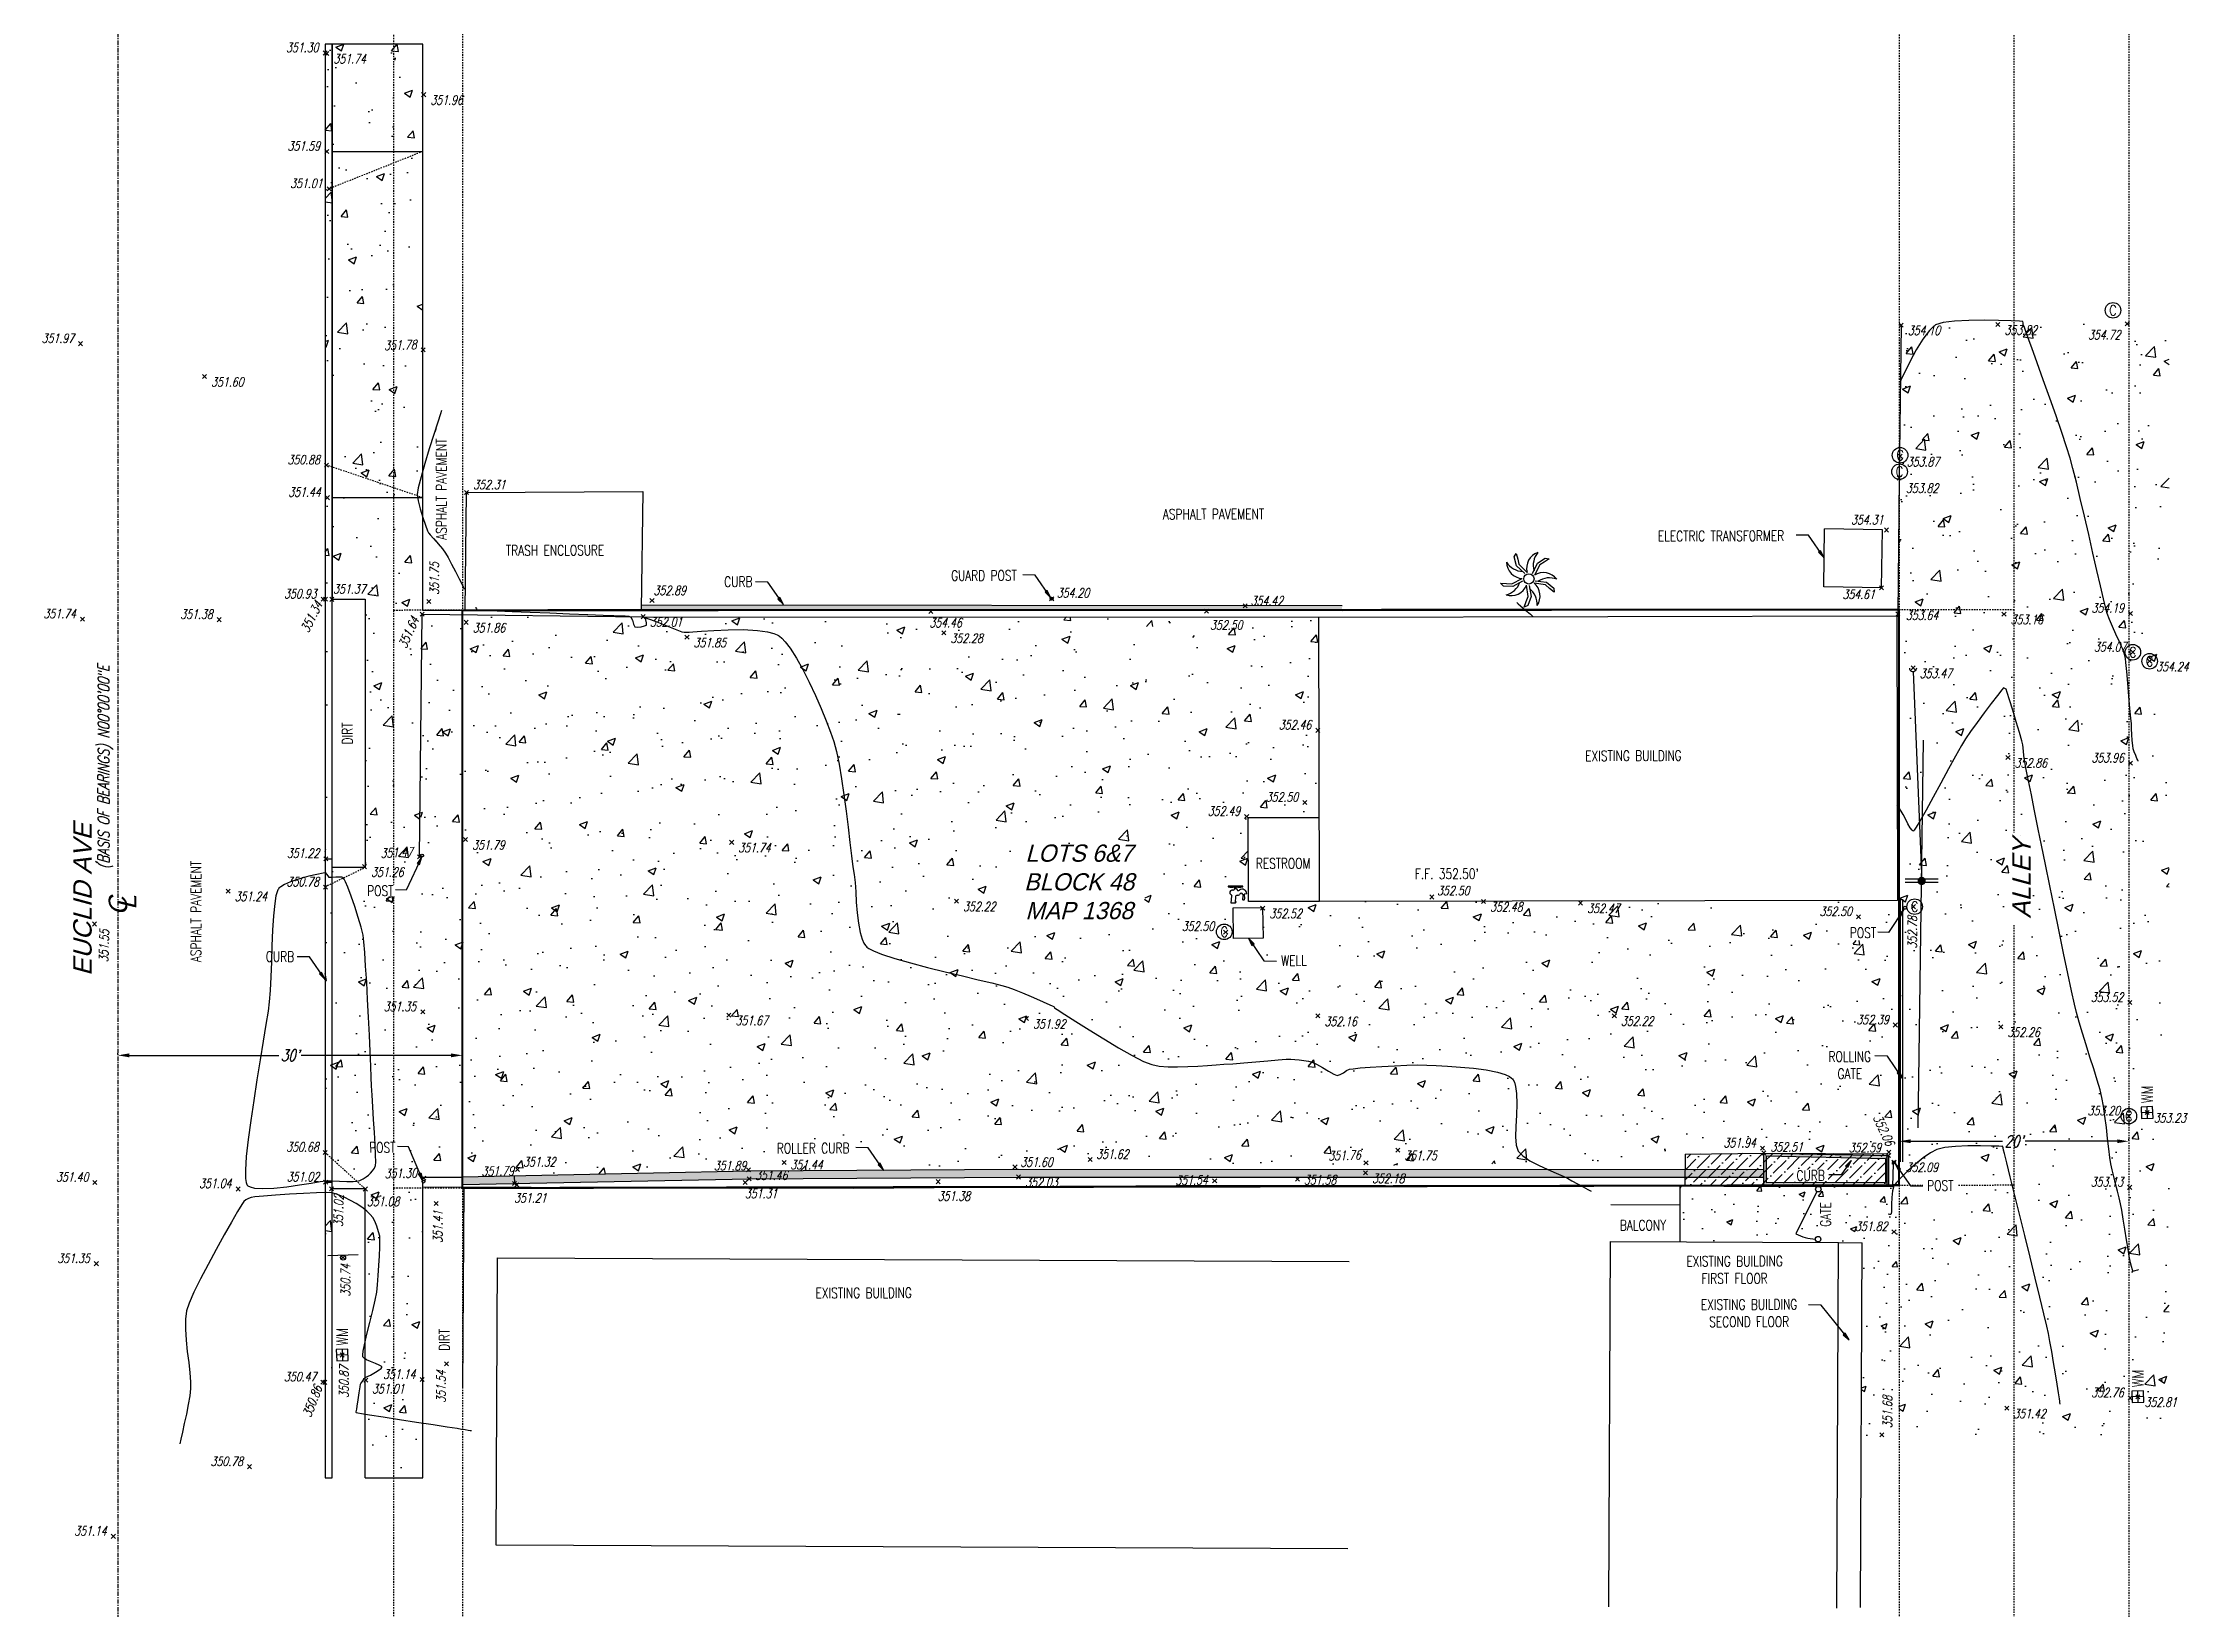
# Model space of a CAD drawing. Header units: feet. Extents: x 5005 to 5347, y 4757 to 5218.
# Drawn here: x 5005.4 to 5192.2, y 4929.9 to 5066.1 of the extents above; entities that cross this region are included whole.
import ezdxf
from ezdxf.enums import TextEntityAlignment as Align

# ---------------------------------------------------------------- set-up
doc = ezdxf.new("R2010")
doc.units = ezdxf.units.FT
doc.header["$LTSCALE"] = 0.5
doc.header["$MEASUREMENT"] = 0
for name, pattern in [('CENTER2', [1.125, 0.75, -0.125, 0.125, -0.125]), ('DASHED2', [0.375, 0.25, -0.125]), ('PHANTOM2', [1.25, 0.625, -0.125, 0.125, -0.125, 0.125, -0.125])]:
    doc.linetypes.add(name, pattern=pattern)
for name, color, linetype in [('BEARINGS', 7, 'Continuous'), ('BUILDING', 20, 'Continuous'), ('CL', 4, 'CENTER2'), ('CONTOUR MNR', 252, 'Continuous'), ('DIMENSIONS', 2, 'Continuous'), ('EG', 7, 'Continuous'), ('ELEV', 1, 'Continuous'), ('FENCE-CHAINL', 4, 'CHAIN LINIK FENCE'), ('FENCE-IRON', 4, 'FENCELINE1'), ('FENCE-WOOD', 4, 'FENCELINE2'), ('HATCH', 252, 'Continuous'), ('LANDSCAPE', 60, 'Continuous'), ('LOT-LBLS', 4, 'Continuous'), ('LOTS', 3, 'DASHED2'), ('OVERHEAD ELECTRIC LINES', 8, 'OVERHEAD_LINES'), ('PL WIDE', 20, 'PHANTOM2'), ('PNTS', 2, 'Continuous'), ('POINTS-TOPO DISPLAY', 183, 'Continuous'), ('POINTS-TOPO FL', 183, 'Continuous'), ('REC-MAP 14336', 7, 'Continuous'), ('RIGHT-OF-WAY', 7, 'DASHED2'), ('ST-NAMES', 3, 'Continuous'), ('TC', 6, 'Continuous'), ('TOPO', 2, 'Continuous'), ('TOPO LABELS', 2, 'Continuous'), ('TOPO-DATE', 7, 'Continuous')]:
    doc.layers.add(name, color=color, linetype=linetype)
doc.layers.add('PL', color=20, linetype='PHANTOM2', plot=False)
doc.layers.add('Tie line', color=5, linetype='DASHED2', plot=False)
doc.styles.add('SHADOW_10', font='shadow.shx', dxfattribs={"oblique": 15, "height": 3.2})
doc.styles.add('SIMPL_010', font='simplex.shx', dxfattribs={"width": 0.75, "oblique": 15, "height": 1})
doc.styles.add('SIMPLEX', font='simplex.shx', dxfattribs={"width": 0.75, "oblique": 15, "height": 0.08})
doc.styles.get("Standard").update_dxf_attribs({"font": 'simplex.shx', "width": 0.8})
doc.styles.add('STREET_10', font='arial.ttf', dxfattribs={"oblique": 15, "height": 1.6})
doc.linetypes.add('CHAIN LINIK FENCE', pattern='A,0.5,-0.2,["X",Standard,S=0.1,R=0,X=-0.1,Y=-0.05],-0.25', length=0.95)
doc.linetypes.add('FENCELINE1', pattern='A,0.25,-0.1,[133,ltypeshp.shx,S=0.1,R=0,X=-0.1,Y=0],-0.1,1', length=1.45)
doc.linetypes.add('FENCELINE2', pattern='A,0.25,-0.1,[132,ltypeshp.shx,S=0.1,R=0,X=-0.1,Y=0],-0.1,1', length=1.45)
doc.linetypes.add('OVERHEAD_LINES', pattern='A,0.5,-0.2,["OHE",Standard,S=0.1,R=0,X=-0.1,Y=-0.05],-0.2', length=0.9)
doc.dimstyles.new('Annotative', dxfattribs={"dimtxt": 0.08, "dimasz": 0.08, "dimexe": 0, "dimexo": 0, "dimgap": 0.03, "dimtad": 1, "dimdec": 1, "dimzin": 0, "dimdsep": 46, "dimtxsty": 'SIMPLEX', "dimcen": 0.09, "dimclrd": 256, "dimclre": 256, "dimclrt": 256, "dimaunit": 1, "dimadec": 3, "dimazin": 1, "dimtfac": 1, "dimtdec": 1, "dimtofl": 0, "dimtmove": 0, "dimatfit": 3, "dimfxl": 1, "dimtfillclr": 256, "dimtolj": 1, "dimtzin": 0, "dimlwd": -1, "dimlwe": -1, "dimarcsym": 0})
doc.dimstyles.new('Standard-10-0', dxfattribs={"dimtxt": 1, "dimasz": 1, "dimexe": 0.18, "dimexo": 0.0625, "dimgap": 0.09, "dimtad": 0, "dimdec": 0, "dimzin": 0, "dimdsep": 46, "dimtxsty": 'SIMPL_010', "dimcen": 0.09, "dimaunit": 1, "dimadec": 4, "dimazin": 0, "dimtfac": 1, "dimtdec": 0, "dimtofl": 0, "dimtmove": 0, "dimatfit": 3, "dimfxl": 1, "dimtolj": 1, "dimtzin": 0, "dimarcsym": 0})
pattern_1 = [(50, (0, 0), (7.172602, -0.6275213), [0.75, -8.25]), (355, (0, 0), (-1.387513, 7.521921), [0.6, -6.6]), (100.45144, (0.598, -0.052), (5.7850885, 6.8944), [0.637402, -7.011421]), (46.1842, (0, 2), (10.672413, -1.655193), [1.125, -12.375]), (96.63564, (0.889, 1.862), (9.34662, 9.741186), [0.956103, -10.517138]), (351.18416, (0, 2), (9.34662, 9.741186), [0.9, -9.9]), (21, (1, 1.5), (5.9690705, -4.026189), [0.75, -8.25]), (326, (1, 1.5), (2.433153, 7.2515005), [0.6, -6.6]), (71.45144, (1.4974, 1.1645), (8.402224, 3.2253115), [0.637402, -7.011421]), (37.5, (0, 0), (0.12159855, 3.3289385), [0, -6.52, 0, -6.7, 0, -6.625]), (7.5, (0, 0), (2.6306954, 3.9441171), [0, -3.82, 0, -6.37, 0, -2.525]), (327.5, (-2.23, 0), (5.3382244, -0.2255487), [0, -2.5, 0, -7.8, 0, -10.35]), (317.5, (-3.23, 0), (5.8318617, 1.0010498), [0, -3.25, 0, -5.18, 0, -7.35])]

# ---------------------------------------------------------------- blocks, each defined once
blk = doc.blocks.new('WF')
for p, q in [((-0.085, 0.045), (-0.085, 0.045)), ((-0.067, 0.015), (-0.058, 0)), ((-0.024, 0.091), (-0.034, 0.074)), ((-0.016, 0.091), (-0.024, 0.091)), ((0.002, 0.13), (-0.017, 0.13)), ((-0.016, 0.091), (-0.017, 0.122)), ((-0.009, -0.103), (0, 0)), ((0.017, 0.01), (0, 0)), ((0.003, 0.091), (0.002, 0.122)), ((0.015, 0.091), (0.003, 0.091)), ((0.027, 0.068), (0.015, 0.091)), ((0.098, 0.02), (0.09, -0.043)), ((0.098, 0.02), (0.095, 0.019)), ((0.148, 0.027), (0.11, 0.021)), ((0.11, 0.021), (0.117, -0.043)), ((-0.067, -0.103), (-0.058, 0)), ((-0.009, -0.103), (-0.067, -0.103))]:
    blk.add_line(p, q)
for centre, radius, start, end in [((-0.104, 0.126), 0.00557, 76.3258, 286.8078), ((-0.069, -0.444), 0.576, 84.885, 93.4937), ((-0.068, 0.702), 0.583, 266.4322, 274.9713), ((-0.052, 0.044), 0.0327, 74.0842, 242.9893), ((-0.178, -0.911), 0.995, 81.691, 82.2308), ((0.054, -0.444), 0.576, 86.5063, 95.1612), ((0.052, 0.702), 0.583, 265.039, 273.5678), ((0.028, 0.038), 0.031, 248.9065, 318.5149), ((0.016, 0.115), 0.049, 282.8206, 309.9463), ((0.085, 0.026), 0.0634, 0.244, 125.546), ((0.073, 0.013), 0.0226, 15.5529, 167.7114), ((0.089, 0.126), 0.00543, 267.4939, 105.6668), ((0.103, -0.044), 0.0137, 172.4197, 6.5248)]:
    blk.add_arc(centre, radius, start, end)
blk = doc.blocks.new('PP')
for p, q in [((-0.015, -0.15), (-0.015, 0.15)), ((0.015, -0.15), (0.015, 0.15))]:
    blk.add_line(p, q)
at = {"const_width": 0.0373}
blk.add_lwpolyline([(-0.019, 0, 1), (0.019, 0, 1)], format="xyb", close=True, dxfattribs=at)
blk = doc.blocks.new('WM')
at = {"linetype": 'Continuous'}
blk.add_lwpolyline([(-0.028, -0.028), (0.028, -0.028), (0.028, 0.028), (-0.028, 0.028)], close=True, dxfattribs=at)
for points in [[(0.028, 0), (-0.028, 0)], [(0, 0.028), (0, -0.028)]]:
    blk.add_lwpolyline(points, dxfattribs=at)
blk = doc.blocks.new('SCO')
blk.add_circle((0, 0), 0.075)
at = {"style": 'SIMPLEX', "width": 0.8}
blk.add_text('C', height=0.1, dxfattribs=at).set_placement((0, -0.05), align=Align.CENTER)
blk = doc.blocks.new('SIGN')
blk.add_line((-18, 3), (18, 3))
blk.add_circle((0, 0), 3)
blk = doc.blocks.new('TREE-PLM')
for p, q in [((0.0072, 0.0713), (0.0286, 0.1032)), ((0.0286, 0.1032), (0.0445, 0.1062)), ((0.0445, 0.1062), (0.0313, 0.0864)), ((-0.0893, 0.0591), (-0.0872, 0.0752)), ((-0.0656, 0.0289), (-0.0893, 0.0591)), ((-0.0872, 0.0752), (-0.0725, 0.0565)), ((-0.0725, 0.0565), (-0.0599, 0.0394)), ((-0.0235, 0.0132), (-0.0656, 0.0289)), ((-0.0599, 0.0394), (-0.0166, 0.0212)), ((0.0054, 0.0264), (0.0072, 0.0713)), ((0.0189, 0.0691), (0.0151, 0.0223)), ((0.0313, 0.0864), (0.0189, 0.0691)), ((0.0716, 0.0033), (0.0259, -0.0074)), ((0.0268, 0.0031), (0.0701, 0.0152)), ((0.0701, 0.0152), (0.107, 0.0047)), ((0.0919, -0.0031), (0.0716, 0.0033)), ((0.107, 0.0047), (0.1148, -0.0096)), ((-0.0985, -0.0597), (-0.0762, -0.0515)), ((-0.0838, -0.0667), (-0.0985, -0.0597)), ((-0.0477, -0.0535), (-0.0838, -0.0667)), ((-0.0762, -0.0515), (-0.056, -0.0448)), ((-0.056, -0.0448), (-0.0253, -0.0092)), ((-0.0199, -0.0182), (-0.0477, -0.0535)), ((0.0253, -0.0671), (0.001, -0.0269)), ((0.0112, -0.0245), (0.0361, -0.0619)), ((0.0255, -0.0884), (0.0253, -0.0671)), ((0.0361, -0.0619), (0.0375, -0.1003)), ((0.1148, -0.0096), (0.0919, -0.0031)), ((0.0264, -0.1121), (0.0255, -0.0884)), ((0.0375, -0.1003), (0.0264, -0.1121))]:
    blk.add_line(p, q)
blk.add_circle((0, 0), 0.0209)
for centre, radius, start, end in [((0.0374, 0.0621), 0.0677, 131.68482, 217.11668), ((0.0697, 0.0888), 0.0809, 162.93617, 218.84323), ((-0.0629, 0.0938), 0.0809, 234.93617, 290.84323), ((-0.0472, 0.0552), 0.0681, 204.02233, 288.77916), ((0.0707, -0.0169), 0.0681, 60.02233, 144.77917), ((0.106, -0.0389), 0.0809, 90.93617, 146.84323), ((-0.1086, -0.0309), 0.0809, 306.93617, 2.84323), ((-0.0671, -0.0279), 0.0681, 276.02233, 0.77917), ((-0.0042, -0.1129), 0.0809, 18.93617, 74.84323), ((0.0057, -0.0725), 0.0681, 348.02233, 72.77917)]:
    blk.add_arc(centre, radius, start, end)
blk = doc.blocks.new('PUNTA DE FLECHA')
at = {"layer": 'TOPO LABELS'}
h = blk.add_hatch(color=256, dxfattribs=at)
h.dxf.hatch_style = 1
h.paths.add_polyline_path([(4545.85, 4840.48), (4545.09, 4839.99), (4546.94, 4837.97)])
blk.add_lwpolyline([(4546.94, 4837.97), (4545.85, 4840.48), (4545.09, 4839.99), (4546.94, 4837.97)], dxfattribs=at)
blk = doc.blocks.new('GYWR')
blk.add_line((0.2, 0), (11.72, 0))
blk.add_arc((0, 0), 0.2, 270, 90)
blk = doc.blocks.new('*D278')
at = {"layer": 'Defpoints', "color": 0, "transparency": 16777216}
for p in [(5166.97, 4970.53), (5186.97, 4970.53), (5186.97, 4970.53)]:
    blk.add_point(p, dxfattribs=at)
at = {"layer": 'DIMENSIONS', "color": 0, "lineweight": -2, "transparency": 16777216}
for p, q in [((5166.97, 4970.6), (5166.97, 4970.71)), ((5186.97, 4970.6), (5186.97, 4970.71)), ((5167.97, 4970.53), (5175.98, 4970.53)), ((5185.97, 4970.53), (5177.96, 4970.53))]:
    blk.add_line(p, q, dxfattribs=at)
at = {"layer": 'DIMENSIONS', "color": 0, "transparency": 16777216}
for points in [[(5167.97, 4970.7), (5167.97, 4970.37), (5166.97, 4970.53)], [(5185.97, 4970.7), (5185.97, 4970.37), (5186.97, 4970.53)]]:
    blk.add_solid(points, dxfattribs=at)
at = {"layer": 'DIMENSIONS', "color": 0, "transparency": 16777216, "insert": (5176.97, 4970.53), "char_height": 1, "attachment_point": 5, "style": 'SIMPL_010'}
blk.add_mtext("\\A1;20'", dxfattribs=at)
blk = doc.blocks.new('FENC-GT1')
blk.add_line((0.045, -0.032), (0.894, -0.448))
for centre in [(0, 0), (1, 0)]:
    blk.add_circle(centre, 0.0554)
blk.add_arc((0, 0), 1, 333.3753, 356.8262)
blk = doc.blocks.new('*U236')
at = {"color": 0, "linetype": 'ByBlock', "lineweight": -2, "transparency": 16777216}
for p, q in [((-0.71, -0.71), (0.71, 0.71)), ((-0.71, 0.71), (0.71, -0.71))]:
    blk.add_line(p, q, dxfattribs=at)
blk = doc.blocks.new('*U301', base_point=(5038.43, 4981.79, 351.35))
at = {"layer": 'TOPO-DATE', "color": 183, "linetype": 'ByBlock', "insert": (5037.85, 4981.86, 351.35), "char_height": 0.8, "attachment_point": 9, "style": 'SIMPLEX'}
blk.add_mtext('351.35', dxfattribs=at)
blk = doc.blocks.new('*U302', base_point=(5038.43, 4981.79, 351.35))
at = {"layer": 'ELEV', "linetype": 'ByBlock', "lineweight": -2}
blk.add_blockref('*U301', (5038.43, 4981.79, 351.35), dxfattribs=at)
blk = doc.blocks.new('*U303', base_point=(5038.43, 4981.79, 351.35))
at = {"layer": 'ELEV', "linetype": 'ByBlock', "lineweight": -2}
blk.add_blockref('*U302', (5038.43, 4981.79, 351.35), dxfattribs=at)
at = {"layer": 'TOPO-DATE', "color": 183, "linetype": 'ByBlock', "lineweight": -2, "xscale": 0.25, "yscale": 0.25, "zscale": 0.25}
blk.add_blockref('*U236', (5038.43, 4981.79, 351.35), dxfattribs=at)
blk = doc.blocks.new('*U304', base_point=(5065.08, 4981.51, 351.67))
at = {"layer": 'TOPO-DATE', "color": 183, "linetype": 'ByBlock', "insert": (5065.66, 4981.44, 351.67), "char_height": 0.8, "attachment_point": 1, "style": 'SIMPLEX'}
blk.add_mtext('351.67', dxfattribs=at)
blk = doc.blocks.new('*U305', base_point=(5065.08, 4981.51, 351.67))
at = {"layer": 'ELEV', "linetype": 'ByBlock', "lineweight": -2}
blk.add_blockref('*U304', (5065.08, 4981.51, 351.67), dxfattribs=at)
blk = doc.blocks.new('*U306', base_point=(5065.08, 4981.51, 351.67))
at = {"layer": 'ELEV', "linetype": 'ByBlock', "lineweight": -2}
blk.add_blockref('*U305', (5065.08, 4981.51, 351.67), dxfattribs=at)
at = {"layer": 'TOPO-DATE', "color": 183, "linetype": 'ByBlock', "lineweight": -2, "xscale": 0.25, "yscale": 0.25, "zscale": 0.25}
blk.add_blockref('*U236', (5065.08, 4981.51, 351.67), dxfattribs=at)
blk = doc.blocks.new('*U307', base_point=(5091, 4981.21, 351.92))
at = {"layer": 'TOPO-DATE', "color": 183, "linetype": 'ByBlock', "insert": (5091.57, 4981.14, 351.92), "char_height": 0.8, "attachment_point": 1, "style": 'SIMPLEX'}
blk.add_mtext('351.92', dxfattribs=at)
blk = doc.blocks.new('*U308', base_point=(5091, 4981.21, 351.92))
at = {"layer": 'ELEV', "linetype": 'ByBlock', "lineweight": -2}
blk.add_blockref('*U307', (5091, 4981.21, 351.92), dxfattribs=at)
blk = doc.blocks.new('*U309', base_point=(5091, 4981.21, 351.92))
at = {"layer": 'ELEV', "linetype": 'ByBlock', "lineweight": -2}
blk.add_blockref('*U308', (5091, 4981.21, 351.92), dxfattribs=at)
at = {"layer": 'TOPO-DATE', "color": 183, "linetype": 'ByBlock', "lineweight": -2, "xscale": 0.25, "yscale": 0.25, "zscale": 0.25}
blk.add_blockref('*U236', (5091, 4981.21, 351.92), dxfattribs=at)
blk = doc.blocks.new('*U310', base_point=(5116.36, 4981.44, 352.17))
at = {"layer": 'TOPO-DATE', "color": 183, "linetype": 'ByBlock', "insert": (5116.94, 4981.36, 352.17), "char_height": 0.8, "attachment_point": 1, "style": 'SIMPLEX'}
blk.add_mtext('352.16', dxfattribs=at)
blk = doc.blocks.new('*U311', base_point=(5116.36, 4981.44, 352.17))
at = {"layer": 'ELEV', "linetype": 'ByBlock', "lineweight": -2}
blk.add_blockref('*U310', (5116.36, 4981.44, 352.17), dxfattribs=at)
blk = doc.blocks.new('*U312', base_point=(5116.36, 4981.44, 352.17))
at = {"layer": 'ELEV', "linetype": 'ByBlock', "lineweight": -2}
blk.add_blockref('*U311', (5116.36, 4981.44, 352.17), dxfattribs=at)
at = {"layer": 'TOPO-DATE', "color": 183, "linetype": 'ByBlock', "lineweight": -2, "xscale": 0.25, "yscale": 0.25, "zscale": 0.25}
blk.add_blockref('*U236', (5116.36, 4981.44, 352.17), dxfattribs=at)
blk = doc.blocks.new('*U313', base_point=(5142.18, 4981.46, 352.22))
at = {"layer": 'TOPO-DATE', "color": 183, "linetype": 'ByBlock', "insert": (5142.75, 4981.39, 352.22), "char_height": 0.8, "attachment_point": 1, "style": 'SIMPLEX'}
blk.add_mtext('352.22', dxfattribs=at)
blk = doc.blocks.new('*U314', base_point=(5142.18, 4981.46, 352.22))
at = {"layer": 'ELEV', "linetype": 'ByBlock', "lineweight": -2}
blk.add_blockref('*U313', (5142.18, 4981.46, 352.22), dxfattribs=at)
blk = doc.blocks.new('*U315', base_point=(5142.18, 4981.46, 352.22))
at = {"layer": 'ELEV', "linetype": 'ByBlock', "lineweight": -2}
blk.add_blockref('*U314', (5142.18, 4981.46, 352.22), dxfattribs=at)
at = {"layer": 'TOPO-DATE', "color": 183, "linetype": 'ByBlock', "lineweight": -2, "xscale": 0.25, "yscale": 0.25, "zscale": 0.25}
blk.add_blockref('*U236', (5142.18, 4981.46, 352.22), dxfattribs=at)
blk = doc.blocks.new('*U316', base_point=(5166.65, 4980.65, 352.39))
at = {"layer": 'TOPO-DATE', "color": 183, "linetype": 'ByBlock', "insert": (5166.08, 4980.72, 352.39), "char_height": 0.8, "attachment_point": 9, "style": 'SIMPLEX'}
blk.add_mtext('352.39', dxfattribs=at)
blk = doc.blocks.new('*U317', base_point=(5166.65, 4980.65, 352.39))
at = {"layer": 'ELEV', "linetype": 'ByBlock', "lineweight": -2}
blk.add_blockref('*U316', (5166.65, 4980.65, 352.39), dxfattribs=at)
blk = doc.blocks.new('*U318', base_point=(5166.65, 4980.65, 352.39))
at = {"layer": 'ELEV', "linetype": 'ByBlock', "lineweight": -2}
blk.add_blockref('*U317', (5166.65, 4980.65, 352.39), dxfattribs=at)
at = {"layer": 'TOPO-DATE', "color": 183, "linetype": 'ByBlock', "lineweight": -2, "xscale": 0.25, "yscale": 0.25, "zscale": 0.25}
blk.add_blockref('*U236', (5166.65, 4980.65, 352.39), dxfattribs=at)
blk = doc.blocks.new('*U319', base_point=(5175.83, 4980.49, 352.26))
at = {"layer": 'TOPO-DATE', "color": 183, "linetype": 'ByBlock', "insert": (5176.4, 4980.42, 352.26), "char_height": 0.8, "attachment_point": 1, "style": 'SIMPLEX'}
blk.add_mtext('352.26', dxfattribs=at)
blk = doc.blocks.new('*U320', base_point=(5175.83, 4980.49, 352.26))
at = {"layer": 'ELEV', "linetype": 'ByBlock', "lineweight": -2}
blk.add_blockref('*U319', (5175.83, 4980.49, 352.26), dxfattribs=at)
blk = doc.blocks.new('*U321', base_point=(5175.83, 4980.49, 352.26))
at = {"layer": 'ELEV', "linetype": 'ByBlock', "lineweight": -2}
blk.add_blockref('*U320', (5175.83, 4980.49, 352.26), dxfattribs=at)
at = {"layer": 'TOPO-DATE', "color": 183, "linetype": 'ByBlock', "lineweight": -2, "xscale": 0.25, "yscale": 0.25, "zscale": 0.25}
blk.add_blockref('*U236', (5175.83, 4980.49, 352.26), dxfattribs=at)
blk = doc.blocks.new('*U322', base_point=(5176.46, 5003.94, 352.86))
at = {"layer": 'TOPO-DATE', "color": 183, "linetype": 'ByBlock', "insert": (5177.03, 5003.86, 352.86), "char_height": 0.8, "attachment_point": 1, "style": 'SIMPLEX'}
blk.add_mtext('352.86', dxfattribs=at)
blk = doc.blocks.new('*U323', base_point=(5176.46, 5003.94, 352.86))
at = {"layer": 'ELEV', "linetype": 'ByBlock', "lineweight": -2}
blk.add_blockref('*U322', (5176.46, 5003.94, 352.86), dxfattribs=at)
blk = doc.blocks.new('*U324', base_point=(5176.46, 5003.94, 352.86))
at = {"layer": 'ELEV', "linetype": 'ByBlock', "lineweight": -2}
blk.add_blockref('*U323', (5176.46, 5003.94, 352.86), dxfattribs=at)
at = {"layer": 'TOPO-DATE', "color": 183, "linetype": 'ByBlock', "lineweight": -2, "xscale": 0.25, "yscale": 0.25, "zscale": 0.25}
blk.add_blockref('*U236', (5176.46, 5003.94, 352.86), dxfattribs=at)
blk = doc.blocks.new('*U325', base_point=(5176.11, 5016.41, 353.16))
at = {"layer": 'TOPO-DATE', "color": 183, "linetype": 'ByBlock', "insert": (5176.68, 5016.34, 353.16), "char_height": 0.8, "attachment_point": 1, "style": 'SIMPLEX'}
blk.add_mtext('353.16', dxfattribs=at)
blk = doc.blocks.new('*U326', base_point=(5176.11, 5016.41, 353.16))
at = {"layer": 'ELEV', "linetype": 'ByBlock', "lineweight": -2}
blk.add_blockref('*U325', (5176.11, 5016.41, 353.16), dxfattribs=at)
blk = doc.blocks.new('*U327', base_point=(5176.11, 5016.41, 353.16))
at = {"layer": 'ELEV', "linetype": 'ByBlock', "lineweight": -2}
blk.add_blockref('*U326', (5176.11, 5016.41, 353.16), dxfattribs=at)
at = {"layer": 'TOPO-DATE', "color": 183, "linetype": 'ByBlock', "lineweight": -2, "xscale": 0.25, "yscale": 0.25, "zscale": 0.25}
blk.add_blockref('*U236', (5176.11, 5016.41, 353.16), dxfattribs=at)
blk = doc.blocks.new('*U328', base_point=(5175.57, 5041.61, 353.82))
at = {"layer": 'TOPO-DATE', "color": 183, "linetype": 'ByBlock', "insert": (5176.15, 5041.53, 353.82), "char_height": 0.8, "attachment_point": 1, "style": 'SIMPLEX'}
blk.add_mtext('353.82', dxfattribs=at)
blk = doc.blocks.new('*U329', base_point=(5175.57, 5041.61, 353.82))
at = {"layer": 'ELEV', "linetype": 'ByBlock', "lineweight": -2}
blk.add_blockref('*U328', (5175.57, 5041.61, 353.82), dxfattribs=at)
blk = doc.blocks.new('*U330', base_point=(5175.57, 5041.61, 353.82))
at = {"layer": 'ELEV', "linetype": 'ByBlock', "lineweight": -2}
blk.add_blockref('*U329', (5175.57, 5041.61, 353.82), dxfattribs=at)
at = {"layer": 'TOPO-DATE', "color": 183, "linetype": 'ByBlock', "lineweight": -2, "xscale": 0.25, "yscale": 0.25, "zscale": 0.25}
blk.add_blockref('*U236', (5175.57, 5041.61, 353.82), dxfattribs=at)
blk = doc.blocks.new('*U334', base_point=(5186.83, 5041.67, 354.72))
at = {"layer": 'TOPO-DATE', "color": 183, "linetype": 'ByBlock', "insert": (5186.25, 5040.32, 354.72), "char_height": 0.8, "attachment_point": 9, "style": 'SIMPLEX'}
blk.add_mtext('354.72', dxfattribs=at)
blk = doc.blocks.new('*U335', base_point=(5186.83, 5041.67, 354.72))
at = {"layer": 'ELEV', "linetype": 'ByBlock', "lineweight": -2}
blk.add_blockref('*U334', (5186.83, 5041.67, 354.72), dxfattribs=at)
blk = doc.blocks.new('*U336', base_point=(5186.83, 5041.67, 354.72))
at = {"layer": 'ELEV', "linetype": 'ByBlock', "lineweight": -2}
blk.add_blockref('*U335', (5186.83, 5041.67, 354.72), dxfattribs=at)
at = {"layer": 'TOPO-DATE', "color": 183, "linetype": 'ByBlock', "lineweight": -2, "xscale": 0.25, "yscale": 0.25, "zscale": 0.25}
blk.add_blockref('*U236', (5186.83, 5041.67, 354.72), dxfattribs=at)
blk = doc.blocks.new('*U337', base_point=(5167.16, 5041.57, 354.1))
at = {"layer": 'TOPO-DATE', "color": 183, "linetype": 'ByBlock', "insert": (5167.73, 5041.5, 354.1), "char_height": 0.8, "attachment_point": 1, "style": 'SIMPLEX'}
blk.add_mtext('354.10', dxfattribs=at)
blk = doc.blocks.new('*U338', base_point=(5167.16, 5041.57, 354.1))
at = {"layer": 'ELEV', "linetype": 'ByBlock', "lineweight": -2}
blk.add_blockref('*U337', (5167.16, 5041.57, 354.1), dxfattribs=at)
blk = doc.blocks.new('*U339', base_point=(5167.16, 5041.57, 354.1))
at = {"layer": 'ELEV', "linetype": 'ByBlock', "lineweight": -2}
blk.add_blockref('*U338', (5167.16, 5041.57, 354.1), dxfattribs=at)
at = {"layer": 'TOPO-DATE', "color": 183, "linetype": 'ByBlock', "lineweight": -2, "xscale": 0.25, "yscale": 0.25, "zscale": 0.25}
blk.add_blockref('*U236', (5167.16, 5041.57, 354.1), dxfattribs=at)
blk = doc.blocks.new('*U340', base_point=(5167.07, 5030.15, 353.87))
at = {"layer": 'TOPO-DATE', "color": 183, "linetype": 'ByBlock', "insert": (5167.64, 5030.07, 353.87), "char_height": 0.8, "attachment_point": 1, "style": 'SIMPLEX'}
blk.add_mtext('353.87', dxfattribs=at)
blk = doc.blocks.new('*U341', base_point=(5167.07, 5030.15, 353.87))
at = {"layer": 'ELEV', "linetype": 'ByBlock', "lineweight": -2}
blk.add_blockref('*U340', (5167.07, 5030.15, 353.87), dxfattribs=at)
blk = doc.blocks.new('*U342', base_point=(5167.07, 5030.15, 353.87))
at = {"layer": 'ELEV', "linetype": 'ByBlock', "lineweight": -2}
blk.add_blockref('*U341', (5167.07, 5030.15, 353.87), dxfattribs=at)
at = {"layer": 'TOPO-DATE', "color": 183, "linetype": 'ByBlock', "lineweight": -2, "xscale": 0.25, "yscale": 0.25, "zscale": 0.25}
blk.add_blockref('*U236', (5167.07, 5030.15, 353.87), dxfattribs=at)
blk = doc.blocks.new('*U346', base_point=(5166.99, 5028.26, 353.82))
at = {"layer": 'TOPO-DATE', "color": 183, "linetype": 'ByBlock', "insert": (5167.56, 5027.77, 353.82), "char_height": 0.8, "attachment_point": 1, "style": 'SIMPLEX'}
blk.add_mtext('353.82', dxfattribs=at)
blk = doc.blocks.new('*U347', base_point=(5166.99, 5028.26, 353.82))
at = {"layer": 'ELEV', "linetype": 'ByBlock', "lineweight": -2}
blk.add_blockref('*U346', (5166.99, 5028.26, 353.82), dxfattribs=at)
blk = doc.blocks.new('*U348', base_point=(5166.99, 5028.26, 353.82))
at = {"layer": 'ELEV', "linetype": 'ByBlock', "lineweight": -2}
blk.add_blockref('*U347', (5166.99, 5028.26, 353.82), dxfattribs=at)
at = {"layer": 'TOPO-DATE', "color": 183, "linetype": 'ByBlock', "lineweight": -2, "xscale": 0.25, "yscale": 0.25, "zscale": 0.25}
blk.add_blockref('*U236', (5166.99, 5028.26, 353.82), dxfattribs=at)
blk = doc.blocks.new('*U349', base_point=(5166.86, 5016.42, 353.64))
at = {"layer": 'TOPO-DATE', "color": 183, "linetype": 'ByBlock', "insert": (5167.56, 5016.71, 353.64), "char_height": 0.8, "attachment_point": 1, "style": 'SIMPLEX'}
blk.add_mtext('353.64', dxfattribs=at)
blk = doc.blocks.new('*U350', base_point=(5166.86, 5016.42, 353.64))
at = {"layer": 'ELEV', "linetype": 'ByBlock', "lineweight": -2}
blk.add_blockref('*U349', (5166.86, 5016.42, 353.64), dxfattribs=at)
blk = doc.blocks.new('*U351', base_point=(5166.86, 5016.42, 353.64))
at = {"layer": 'ELEV', "linetype": 'ByBlock', "lineweight": -2}
blk.add_blockref('*U350', (5166.86, 5016.42, 353.64), dxfattribs=at)
at = {"layer": 'TOPO-DATE', "color": 183, "linetype": 'ByBlock', "lineweight": -2, "xscale": 0.25, "yscale": 0.25, "zscale": 0.25}
blk.add_blockref('*U236', (5166.86, 5016.42, 353.64), dxfattribs=at)
blk = doc.blocks.new('*U352', base_point=(5187.12, 5016.47, 354.19))
at = {"layer": 'TOPO-DATE', "color": 183, "linetype": 'ByBlock', "insert": (5186.55, 5016.54, 354.19), "char_height": 0.8, "attachment_point": 9, "style": 'SIMPLEX'}
blk.add_mtext('354.19', dxfattribs=at)
blk = doc.blocks.new('*U353', base_point=(5187.12, 5016.47, 354.19))
at = {"layer": 'ELEV', "linetype": 'ByBlock', "lineweight": -2}
blk.add_blockref('*U352', (5187.12, 5016.47, 354.19), dxfattribs=at)
blk = doc.blocks.new('*U354', base_point=(5187.12, 5016.47, 354.19))
at = {"layer": 'ELEV', "linetype": 'ByBlock', "lineweight": -2}
blk.add_blockref('*U353', (5187.12, 5016.47, 354.19), dxfattribs=at)
at = {"layer": 'TOPO-DATE', "color": 183, "linetype": 'ByBlock', "lineweight": -2, "xscale": 0.25, "yscale": 0.25, "zscale": 0.25}
blk.add_blockref('*U236', (5187.12, 5016.47, 354.19), dxfattribs=at)
blk = doc.blocks.new('*U355', base_point=(5187.33, 5013.09, 354.07))
at = {"layer": 'TOPO-DATE', "color": 183, "linetype": 'ByBlock', "insert": (5186.76, 5013.16, 354.07), "char_height": 0.8, "attachment_point": 9, "style": 'SIMPLEX'}
blk.add_mtext('354.07', dxfattribs=at)
blk = doc.blocks.new('*U356', base_point=(5187.33, 5013.09, 354.07))
at = {"layer": 'ELEV', "linetype": 'ByBlock', "lineweight": -2}
blk.add_blockref('*U355', (5187.33, 5013.09, 354.07), dxfattribs=at)
blk = doc.blocks.new('*U357', base_point=(5187.33, 5013.09, 354.07))
at = {"layer": 'ELEV', "linetype": 'ByBlock', "lineweight": -2}
blk.add_blockref('*U356', (5187.33, 5013.09, 354.07), dxfattribs=at)
at = {"layer": 'TOPO-DATE', "color": 183, "linetype": 'ByBlock', "lineweight": -2, "xscale": 0.25, "yscale": 0.25, "zscale": 0.25}
blk.add_blockref('*U236', (5187.33, 5013.09, 354.07), dxfattribs=at)
blk = doc.blocks.new('*U358', base_point=(5188.79, 5012.31, 354.24))
at = {"layer": 'TOPO-DATE', "color": 183, "linetype": 'ByBlock', "insert": (5189.36, 5012.24, 354.24), "char_height": 0.8, "attachment_point": 1, "style": 'SIMPLEX'}
blk.add_mtext('354.24', dxfattribs=at)
blk = doc.blocks.new('*U359', base_point=(5188.79, 5012.31, 354.24))
at = {"layer": 'ELEV', "linetype": 'ByBlock', "lineweight": -2}
blk.add_blockref('*U358', (5188.79, 5012.31, 354.24), dxfattribs=at)
blk = doc.blocks.new('*U360', base_point=(5188.79, 5012.31, 354.24))
at = {"layer": 'ELEV', "linetype": 'ByBlock', "lineweight": -2}
blk.add_blockref('*U359', (5188.79, 5012.31, 354.24), dxfattribs=at)
at = {"layer": 'TOPO-DATE', "color": 183, "linetype": 'ByBlock', "lineweight": -2, "xscale": 0.25, "yscale": 0.25, "zscale": 0.25}
blk.add_blockref('*U236', (5188.79, 5012.31, 354.24), dxfattribs=at)
blk = doc.blocks.new('*U361', base_point=(5187.12, 5003.44, 353.96))
at = {"layer": 'TOPO-DATE', "color": 183, "linetype": 'ByBlock', "insert": (5186.55, 5003.51, 353.96), "char_height": 0.8, "attachment_point": 9, "style": 'SIMPLEX'}
blk.add_mtext('353.96', dxfattribs=at)
blk = doc.blocks.new('*U362', base_point=(5187.12, 5003.44, 353.96))
at = {"layer": 'ELEV', "linetype": 'ByBlock', "lineweight": -2}
blk.add_blockref('*U361', (5187.12, 5003.44, 353.96), dxfattribs=at)
blk = doc.blocks.new('*U363', base_point=(5187.12, 5003.44, 353.96))
at = {"layer": 'ELEV', "linetype": 'ByBlock', "lineweight": -2}
blk.add_blockref('*U362', (5187.12, 5003.44, 353.96), dxfattribs=at)
at = {"layer": 'TOPO-DATE', "color": 183, "linetype": 'ByBlock', "lineweight": -2, "xscale": 0.25, "yscale": 0.25, "zscale": 0.25}
blk.add_blockref('*U236', (5187.12, 5003.44, 353.96), dxfattribs=at)
blk = doc.blocks.new('*U364', base_point=(5187.07, 4982.6, 353.52))
at = {"layer": 'TOPO-DATE', "color": 183, "linetype": 'ByBlock', "insert": (5186.49, 4982.67, 353.52), "char_height": 0.8, "attachment_point": 9, "style": 'SIMPLEX'}
blk.add_mtext('353.52', dxfattribs=at)
blk = doc.blocks.new('*U365', base_point=(5187.07, 4982.6, 353.52))
at = {"layer": 'ELEV', "linetype": 'ByBlock', "lineweight": -2}
blk.add_blockref('*U364', (5187.07, 4982.6, 353.52), dxfattribs=at)
blk = doc.blocks.new('*U366', base_point=(5187.07, 4982.6, 353.52))
at = {"layer": 'ELEV', "linetype": 'ByBlock', "lineweight": -2}
blk.add_blockref('*U365', (5187.07, 4982.6, 353.52), dxfattribs=at)
at = {"layer": 'TOPO-DATE', "color": 183, "linetype": 'ByBlock', "lineweight": -2, "xscale": 0.25, "yscale": 0.25, "zscale": 0.25}
blk.add_blockref('*U236', (5187.07, 4982.6, 353.52), dxfattribs=at)
blk = doc.blocks.new('*U367', base_point=(5186.98, 4972.72, 353.2))
at = {"layer": 'TOPO-DATE', "color": 183, "linetype": 'ByBlock', "insert": (5186.21, 4972.79, 353.2), "char_height": 0.8, "attachment_point": 9, "style": 'SIMPLEX'}
blk.add_mtext('353.20', dxfattribs=at)
blk = doc.blocks.new('*U368', base_point=(5186.98, 4972.72, 353.2))
at = {"layer": 'ELEV', "linetype": 'ByBlock', "lineweight": -2}
blk.add_blockref('*U367', (5186.98, 4972.72, 353.2), dxfattribs=at)
blk = doc.blocks.new('*U369', base_point=(5186.98, 4972.72, 353.2))
at = {"layer": 'ELEV', "linetype": 'ByBlock', "lineweight": -2}
blk.add_blockref('*U368', (5186.98, 4972.72, 353.2), dxfattribs=at)
at = {"layer": 'TOPO-DATE', "color": 183, "linetype": 'ByBlock', "lineweight": -2, "xscale": 0.25, "yscale": 0.25, "zscale": 0.25}
blk.add_blockref('*U236', (5186.98, 4972.72, 353.2), dxfattribs=at)
blk = doc.blocks.new('*U370', base_point=(5188.57, 4973.03, 353.23))
at = {"layer": 'TOPO-DATE', "color": 183, "linetype": 'ByBlock', "insert": (5189.14, 4972.96, 353.23), "char_height": 0.8, "attachment_point": 1, "style": 'SIMPLEX'}
blk.add_mtext('353.23', dxfattribs=at)
blk = doc.blocks.new('*U371', base_point=(5188.57, 4973.03, 353.23))
at = {"layer": 'ELEV', "linetype": 'ByBlock', "lineweight": -2}
blk.add_blockref('*U370', (5188.57, 4973.03, 353.23), dxfattribs=at)
blk = doc.blocks.new('*U372', base_point=(5188.57, 4973.03, 353.23))
at = {"layer": 'ELEV', "linetype": 'ByBlock', "lineweight": -2}
blk.add_blockref('*U371', (5188.57, 4973.03, 353.23), dxfattribs=at)
at = {"layer": 'TOPO-DATE', "color": 183, "linetype": 'ByBlock', "lineweight": -2, "xscale": 0.25, "yscale": 0.25, "zscale": 0.25}
blk.add_blockref('*U236', (5188.57, 4973.03, 353.23), dxfattribs=at)
blk = doc.blocks.new('*U373', base_point=(5187.05, 4966.52, 353.13))
at = {"layer": 'TOPO-DATE', "color": 183, "linetype": 'ByBlock', "insert": (5186.48, 4966.6, 353.13), "char_height": 0.8, "attachment_point": 9, "style": 'SIMPLEX'}
blk.add_mtext('353.13', dxfattribs=at)
blk = doc.blocks.new('*U374', base_point=(5187.05, 4966.52, 353.13))
at = {"layer": 'ELEV', "linetype": 'ByBlock', "lineweight": -2}
blk.add_blockref('*U373', (5187.05, 4966.52, 353.13), dxfattribs=at)
blk = doc.blocks.new('*U375', base_point=(5187.05, 4966.52, 353.13))
at = {"layer": 'ELEV', "linetype": 'ByBlock', "lineweight": -2}
blk.add_blockref('*U374', (5187.05, 4966.52, 353.13), dxfattribs=at)
at = {"layer": 'TOPO-DATE', "color": 183, "linetype": 'ByBlock', "lineweight": -2, "xscale": 0.25, "yscale": 0.25, "zscale": 0.25}
blk.add_blockref('*U236', (5187.05, 4966.52, 353.13), dxfattribs=at)
blk = doc.blocks.new('*U376', base_point=(5187.1, 4948.19, 352.76))
at = {"layer": 'TOPO-DATE', "color": 183, "linetype": 'ByBlock', "insert": (5186.53, 4948.26, 352.76), "char_height": 0.8, "attachment_point": 9, "style": 'SIMPLEX'}
blk.add_mtext('352.76', dxfattribs=at)
blk = doc.blocks.new('*U377', base_point=(5187.1, 4948.19, 352.76))
at = {"layer": 'ELEV', "linetype": 'ByBlock', "lineweight": -2}
blk.add_blockref('*U376', (5187.1, 4948.19, 352.76), dxfattribs=at)
blk = doc.blocks.new('*U378', base_point=(5187.1, 4948.19, 352.76))
at = {"layer": 'ELEV', "linetype": 'ByBlock', "lineweight": -2}
blk.add_blockref('*U377', (5187.1, 4948.19, 352.76), dxfattribs=at)
at = {"layer": 'TOPO-DATE', "color": 183, "linetype": 'ByBlock', "lineweight": -2, "xscale": 0.25, "yscale": 0.25, "zscale": 0.25}
blk.add_blockref('*U236', (5187.1, 4948.19, 352.76), dxfattribs=at)
blk = doc.blocks.new('*U379', base_point=(5187.76, 4948.3, 352.81))
at = {"layer": 'TOPO-DATE', "color": 183, "linetype": 'ByBlock', "insert": (5188.34, 4948.22, 352.81), "char_height": 0.8, "attachment_point": 1, "style": 'SIMPLEX'}
blk.add_mtext('352.81', dxfattribs=at)
blk = doc.blocks.new('*U380', base_point=(5187.76, 4948.3, 352.81))
at = {"layer": 'ELEV', "linetype": 'ByBlock', "lineweight": -2}
blk.add_blockref('*U379', (5187.76, 4948.3, 352.81), dxfattribs=at)
blk = doc.blocks.new('*U381', base_point=(5187.76, 4948.3, 352.81))
at = {"layer": 'ELEV', "linetype": 'ByBlock', "lineweight": -2}
blk.add_blockref('*U380', (5187.76, 4948.3, 352.81), dxfattribs=at)
at = {"layer": 'TOPO-DATE', "color": 183, "linetype": 'ByBlock', "lineweight": -2, "xscale": 0.25, "yscale": 0.25, "zscale": 0.25}
blk.add_blockref('*U236', (5187.76, 4948.3, 352.81), dxfattribs=at)
blk = doc.blocks.new('*U382', base_point=(5176.35, 4947.3, 351.42))
at = {"layer": 'TOPO-DATE', "color": 183, "linetype": 'ByBlock', "insert": (5176.92, 4947.23, 351.42), "char_height": 0.8, "attachment_point": 1, "style": 'SIMPLEX'}
blk.add_mtext('351.42', dxfattribs=at)
blk = doc.blocks.new('*U383', base_point=(5176.35, 4947.3, 351.42))
at = {"layer": 'ELEV', "linetype": 'ByBlock', "lineweight": -2}
blk.add_blockref('*U382', (5176.35, 4947.3, 351.42), dxfattribs=at)
blk = doc.blocks.new('*U384', base_point=(5176.35, 4947.3, 351.42))
at = {"layer": 'ELEV', "linetype": 'ByBlock', "lineweight": -2}
blk.add_blockref('*U383', (5176.35, 4947.3, 351.42), dxfattribs=at)
at = {"layer": 'TOPO-DATE', "color": 183, "linetype": 'ByBlock', "lineweight": -2, "xscale": 0.25, "yscale": 0.25, "zscale": 0.25}
blk.add_blockref('*U236', (5176.35, 4947.3, 351.42), dxfattribs=at)
blk = doc.blocks.new('*U385', base_point=(5165.48, 4944.99, 351.68))
at = {"layer": 'TOPO-DATE', "color": 183, "linetype": 'ByBlock', "insert": (5165.56, 4945.56, 351.68), "char_height": 0.8, "attachment_point": 1, "rotation": 90, "style": 'SIMPLEX'}
blk.add_mtext('351.68', dxfattribs=at)
blk = doc.blocks.new('*U386', base_point=(5165.48, 4944.99, 351.68))
at = {"layer": 'ELEV', "linetype": 'ByBlock', "lineweight": -2}
blk.add_blockref('*U385', (5165.48, 4944.99, 351.68), dxfattribs=at)
blk = doc.blocks.new('*U387', base_point=(5165.48, 4944.99, 351.68))
at = {"layer": 'ELEV', "linetype": 'ByBlock', "lineweight": -2}
blk.add_blockref('*U386', (5165.48, 4944.99, 351.68), dxfattribs=at)
at = {"layer": 'TOPO-DATE', "color": 183, "linetype": 'ByBlock', "lineweight": -2, "xscale": 0.25, "yscale": 0.25, "zscale": 0.25}
blk.add_blockref('*U236', (5165.48, 4944.99, 351.68), dxfattribs=at)
blk = doc.blocks.new('*U388', base_point=(5166.53, 4962.66, 351.82))
at = {"layer": 'TOPO-DATE', "color": 183, "linetype": 'ByBlock', "insert": (5165.96, 4962.73, 351.82), "char_height": 0.8, "attachment_point": 9, "style": 'SIMPLEX'}
blk.add_mtext('351.82', dxfattribs=at)
blk = doc.blocks.new('*U389', base_point=(5166.53, 4962.66, 351.82))
at = {"layer": 'ELEV', "linetype": 'ByBlock', "lineweight": -2}
blk.add_blockref('*U388', (5166.53, 4962.66, 351.82), dxfattribs=at)
blk = doc.blocks.new('*U390', base_point=(5166.53, 4962.66, 351.82))
at = {"layer": 'ELEV', "linetype": 'ByBlock', "lineweight": -2}
blk.add_blockref('*U389', (5166.53, 4962.66, 351.82), dxfattribs=at)
at = {"layer": 'TOPO-DATE', "color": 183, "linetype": 'ByBlock', "lineweight": -2, "xscale": 0.25, "yscale": 0.25, "zscale": 0.25}
blk.add_blockref('*U236', (5166.53, 4962.66, 351.82), dxfattribs=at)
blk = doc.blocks.new('*U391', base_point=(5166.53, 4968.71, 352.09))
at = {"layer": 'TOPO-DATE', "color": 183, "linetype": 'ByBlock', "insert": (5167.54, 4968.67, 352.09), "char_height": 0.8, "attachment_point": 1, "style": 'SIMPLEX'}
blk.add_mtext('352.09', dxfattribs=at)
blk = doc.blocks.new('*U392', base_point=(5166.53, 4968.71, 352.09))
at = {"layer": 'ELEV', "linetype": 'ByBlock', "lineweight": -2}
blk.add_blockref('*U391', (5166.53, 4968.71, 352.09), dxfattribs=at)
blk = doc.blocks.new('*U393', base_point=(5166.53, 4968.71, 352.09))
at = {"layer": 'ELEV', "linetype": 'ByBlock', "lineweight": -2}
blk.add_blockref('*U392', (5166.53, 4968.71, 352.09), dxfattribs=at)
at = {"layer": 'TOPO-DATE', "color": 183, "linetype": 'ByBlock', "lineweight": -2, "xscale": 0.25, "yscale": 0.25, "zscale": 0.25}
blk.add_blockref('*U236', (5166.53, 4968.71, 352.09), dxfattribs=at)
blk = doc.blocks.new('*U394', base_point=(5168.23, 4990.95, 352.78))
at = {"layer": 'TOPO-DATE', "color": 183, "linetype": 'ByBlock', "insert": (5168.53, 4990.13, 352.78), "char_height": 0.8, "attachment_point": 9, "rotation": 90, "style": 'SIMPLEX'}
blk.add_mtext('352.78', dxfattribs=at)
blk = doc.blocks.new('*U395', base_point=(5168.23, 4990.95, 352.78))
at = {"layer": 'ELEV', "linetype": 'ByBlock', "lineweight": -2}
blk.add_blockref('*U394', (5168.23, 4990.95, 352.78), dxfattribs=at)
blk = doc.blocks.new('*U396', base_point=(5168.23, 4990.95, 352.78))
at = {"layer": 'ELEV', "linetype": 'ByBlock', "lineweight": -2}
blk.add_blockref('*U395', (5168.23, 4990.95, 352.78), dxfattribs=at)
at = {"layer": 'TOPO-DATE', "color": 183, "linetype": 'ByBlock', "lineweight": -2, "xscale": 0.25, "yscale": 0.25, "zscale": 0.25}
blk.add_blockref('*U236', (5168.23, 4990.95, 352.78), dxfattribs=at)
blk = doc.blocks.new('*U400', base_point=(5168.19, 5011.73, 353.47))
at = {"layer": 'TOPO-DATE', "color": 183, "linetype": 'ByBlock', "insert": (5168.76, 5011.65, 353.47), "char_height": 0.8, "attachment_point": 1, "style": 'SIMPLEX'}
blk.add_mtext('353.47', dxfattribs=at)
blk = doc.blocks.new('*U401', base_point=(5168.19, 5011.73, 353.47))
at = {"layer": 'ELEV', "linetype": 'ByBlock', "lineweight": -2}
blk.add_blockref('*U400', (5168.19, 5011.73, 353.47), dxfattribs=at)
blk = doc.blocks.new('*U402', base_point=(5168.19, 5011.73, 353.47))
at = {"layer": 'ELEV', "linetype": 'ByBlock', "lineweight": -2}
blk.add_blockref('*U401', (5168.19, 5011.73, 353.47), dxfattribs=at)
at = {"layer": 'TOPO-DATE', "color": 183, "linetype": 'ByBlock', "lineweight": -2, "xscale": 0.25, "yscale": 0.25, "zscale": 0.25}
blk.add_blockref('*U236', (5168.19, 5011.73, 353.47), dxfattribs=at)
blk = doc.blocks.new('*U403', base_point=(5165.44, 5018.71, 354.61))
at = {"layer": 'TOPO-DATE', "color": 183, "linetype": 'ByBlock', "insert": (5164.87, 5017.73, 354.61), "char_height": 0.8, "attachment_point": 9, "style": 'SIMPLEX'}
blk.add_mtext('354.61', dxfattribs=at)
blk = doc.blocks.new('*U404', base_point=(5165.44, 5018.71, 354.61))
at = {"layer": 'ELEV', "linetype": 'ByBlock', "lineweight": -2}
blk.add_blockref('*U403', (5165.44, 5018.71, 354.61), dxfattribs=at)
blk = doc.blocks.new('*U405', base_point=(5165.44, 5018.71, 354.61))
at = {"layer": 'ELEV', "linetype": 'ByBlock', "lineweight": -2}
blk.add_blockref('*U404', (5165.44, 5018.71, 354.61), dxfattribs=at)
at = {"layer": 'TOPO-DATE', "color": 183, "linetype": 'ByBlock', "lineweight": -2, "xscale": 0.25, "yscale": 0.25, "zscale": 0.25}
blk.add_blockref('*U236', (5165.44, 5018.71, 354.61), dxfattribs=at)
blk = doc.blocks.new('*U406', base_point=(5165.89, 5023.73, 354.31))
at = {"layer": 'TOPO-DATE', "color": 183, "linetype": 'ByBlock', "insert": (5165.62, 5024.22, 354.31), "char_height": 0.8, "attachment_point": 9, "style": 'SIMPLEX'}
blk.add_mtext('354.31', dxfattribs=at)
blk = doc.blocks.new('*U407', base_point=(5165.89, 5023.73, 354.31))
at = {"layer": 'ELEV', "linetype": 'ByBlock', "lineweight": -2}
blk.add_blockref('*U406', (5165.89, 5023.73, 354.31), dxfattribs=at)
blk = doc.blocks.new('*U408', base_point=(5165.89, 5023.73, 354.31))
at = {"layer": 'ELEV', "linetype": 'ByBlock', "lineweight": -2}
blk.add_blockref('*U407', (5165.89, 5023.73, 354.31), dxfattribs=at)
at = {"layer": 'TOPO-DATE', "color": 183, "linetype": 'ByBlock', "lineweight": -2, "xscale": 0.25, "yscale": 0.25, "zscale": 0.25}
blk.add_blockref('*U236', (5165.89, 5023.73, 354.31), dxfattribs=at)
blk = doc.blocks.new('*U412', base_point=(5166.09, 4969.58, 352.06))
at = {"layer": 'TOPO-DATE', "color": 183, "linetype": 'ByBlock', "insert": (5165.88, 4970.05, 352.06), "char_height": 0.8, "attachment_point": 9, "rotation": 295.227, "style": 'SIMPLEX'}
blk.add_mtext('352.06', dxfattribs=at)
blk = doc.blocks.new('*U413', base_point=(5166.09, 4969.58, 352.06))
at = {"layer": 'ELEV', "linetype": 'ByBlock', "lineweight": -2}
blk.add_blockref('*U412', (5166.09, 4969.58, 352.06), dxfattribs=at)
blk = doc.blocks.new('*U414', base_point=(5166.09, 4969.58, 352.06))
at = {"layer": 'ELEV', "linetype": 'ByBlock', "lineweight": -2}
blk.add_blockref('*U413', (5166.09, 4969.58, 352.06), dxfattribs=at)
at = {"layer": 'TOPO-DATE', "color": 183, "linetype": 'ByBlock', "lineweight": -2, "xscale": 0.25, "yscale": 0.25, "zscale": 0.25}
blk.add_blockref('*U236', (5166.09, 4969.58, 352.06), dxfattribs=at)
blk = doc.blocks.new('*U415', base_point=(5155.08, 4969.93, 351.94))
at = {"layer": 'TOPO-DATE', "color": 183, "linetype": 'ByBlock', "insert": (5154.51, 4970, 351.94), "char_height": 0.8, "attachment_point": 9, "style": 'SIMPLEX'}
blk.add_mtext('351.94', dxfattribs=at)
blk = doc.blocks.new('*U416', base_point=(5155.08, 4969.93, 351.94))
at = {"layer": 'ELEV', "linetype": 'ByBlock', "lineweight": -2}
blk.add_blockref('*U415', (5155.08, 4969.93, 351.94), dxfattribs=at)
blk = doc.blocks.new('*U417', base_point=(5155.08, 4969.93, 351.94))
at = {"layer": 'ELEV', "linetype": 'ByBlock', "lineweight": -2}
blk.add_blockref('*U416', (5155.08, 4969.93, 351.94), dxfattribs=at)
at = {"layer": 'TOPO-DATE', "color": 183, "linetype": 'ByBlock', "lineweight": -2, "xscale": 0.25, "yscale": 0.25, "zscale": 0.25}
blk.add_blockref('*U236', (5155.08, 4969.93, 351.94), dxfattribs=at)
blk = doc.blocks.new('*U418', base_point=(5120.51, 4967.78, 352.18))
at = {"layer": 'TOPO-DATE', "color": 183, "linetype": 'ByBlock', "insert": (5121.08, 4967.7, 352.18), "char_height": 0.8, "attachment_point": 1, "style": 'SIMPLEX'}
blk.add_mtext('352.18', dxfattribs=at)
blk = doc.blocks.new('*U419', base_point=(5120.51, 4967.78, 352.18))
at = {"layer": 'ELEV', "linetype": 'ByBlock', "lineweight": -2}
blk.add_blockref('*U418', (5120.51, 4967.78, 352.18), dxfattribs=at)
blk = doc.blocks.new('*U420', base_point=(5120.51, 4967.78, 352.18))
at = {"layer": 'ELEV', "linetype": 'ByBlock', "lineweight": -2}
blk.add_blockref('*U419', (5120.51, 4967.78, 352.18), dxfattribs=at)
at = {"layer": 'TOPO-DATE', "color": 183, "linetype": 'ByBlock', "lineweight": -2, "xscale": 0.25, "yscale": 0.25, "zscale": 0.25}
blk.add_blockref('*U236', (5120.51, 4967.78, 352.18), dxfattribs=at)
blk = doc.blocks.new('*U421', base_point=(5120.56, 4968.65, 351.76))
at = {"layer": 'TOPO-DATE', "color": 183, "linetype": 'ByBlock', "insert": (5120.11, 4968.94, 351.76), "char_height": 0.8, "attachment_point": 9, "rotation": 1.7551, "style": 'SIMPLEX'}
blk.add_mtext('351.76', dxfattribs=at)
blk = doc.blocks.new('*U422', base_point=(5120.56, 4968.65, 351.76))
at = {"layer": 'ELEV', "linetype": 'ByBlock', "lineweight": -2}
blk.add_blockref('*U421', (5120.56, 4968.65, 351.76), dxfattribs=at)
blk = doc.blocks.new('*U423', base_point=(5120.56, 4968.65, 351.76))
at = {"layer": 'ELEV', "linetype": 'ByBlock', "lineweight": -2}
blk.add_blockref('*U422', (5120.56, 4968.65, 351.76), dxfattribs=at)
at = {"layer": 'TOPO-DATE', "color": 183, "linetype": 'ByBlock', "lineweight": -2, "xscale": 0.25, "yscale": 0.25, "zscale": 0.25}
blk.add_blockref('*U236', (5120.56, 4968.65, 351.76), dxfattribs=at)
blk = doc.blocks.new('*U424', base_point=(5114.6, 4967.23, 351.58))
at = {"layer": 'TOPO-DATE', "color": 183, "linetype": 'ByBlock', "insert": (5115.14, 4967.57, 351.58), "char_height": 0.8, "attachment_point": 1, "style": 'SIMPLEX'}
blk.add_mtext('351.58', dxfattribs=at)
blk = doc.blocks.new('*U425', base_point=(5114.6, 4967.23, 351.58))
at = {"layer": 'ELEV', "linetype": 'ByBlock', "lineweight": -2}
blk.add_blockref('*U424', (5114.6, 4967.23, 351.58), dxfattribs=at)
blk = doc.blocks.new('*U426', base_point=(5114.6, 4967.23, 351.58))
at = {"layer": 'ELEV', "linetype": 'ByBlock', "lineweight": -2}
blk.add_blockref('*U425', (5114.6, 4967.23, 351.58), dxfattribs=at)
at = {"layer": 'TOPO-DATE', "color": 183, "linetype": 'ByBlock', "lineweight": -2, "xscale": 0.25, "yscale": 0.25, "zscale": 0.25}
blk.add_blockref('*U236', (5114.6, 4967.23, 351.58), dxfattribs=at)
blk = doc.blocks.new('*U427', base_point=(5107.38, 4967.1, 351.54))
at = {"layer": 'TOPO-DATE', "color": 183, "linetype": 'ByBlock', "insert": (5106.79, 4966.77, 351.54), "char_height": 0.8, "attachment_point": 9, "rotation": 0.9209, "style": 'SIMPLEX'}
blk.add_mtext('351.54', dxfattribs=at)
blk = doc.blocks.new('*U428', base_point=(5107.38, 4967.1, 351.54))
at = {"layer": 'ELEV', "linetype": 'ByBlock', "lineweight": -2}
blk.add_blockref('*U427', (5107.38, 4967.1, 351.54), dxfattribs=at)
blk = doc.blocks.new('*U429', base_point=(5107.38, 4967.1, 351.54))
at = {"layer": 'ELEV', "linetype": 'ByBlock', "lineweight": -2}
blk.add_blockref('*U428', (5107.38, 4967.1, 351.54), dxfattribs=at)
at = {"layer": 'TOPO-DATE', "color": 183, "linetype": 'ByBlock', "lineweight": -2, "xscale": 0.25, "yscale": 0.25, "zscale": 0.25}
blk.add_blockref('*U236', (5107.38, 4967.1, 351.54), dxfattribs=at)
blk = doc.blocks.new('*U430', base_point=(5083.31, 4967.02, 351.38))
at = {"layer": 'TOPO-DATE', "color": 183, "linetype": 'ByBlock', "insert": (5083.26, 4966.16, 351.38), "char_height": 0.8, "attachment_point": 1, "style": 'SIMPLEX'}
blk.add_mtext('351.38', dxfattribs=at)
blk = doc.blocks.new('*U431', base_point=(5083.31, 4967.02, 351.38))
at = {"layer": 'ELEV', "linetype": 'ByBlock', "lineweight": -2}
blk.add_blockref('*U430', (5083.31, 4967.02, 351.38), dxfattribs=at)
blk = doc.blocks.new('*U432', base_point=(5083.31, 4967.02, 351.38))
at = {"layer": 'ELEV', "linetype": 'ByBlock', "lineweight": -2}
blk.add_blockref('*U431', (5083.31, 4967.02, 351.38), dxfattribs=at)
at = {"layer": 'TOPO-DATE', "color": 183, "linetype": 'ByBlock', "lineweight": -2, "xscale": 0.25, "yscale": 0.25, "zscale": 0.25}
blk.add_blockref('*U236', (5083.31, 4967.02, 351.38), dxfattribs=at)
blk = doc.blocks.new('*U433', base_point=(5066.51, 4966.95, 351.31))
at = {"layer": 'TOPO-DATE', "color": 183, "linetype": 'ByBlock', "insert": (5066.47, 4966.38, 351.31), "char_height": 0.8, "attachment_point": 1, "style": 'SIMPLEX'}
blk.add_mtext('351.31', dxfattribs=at)
blk = doc.blocks.new('*U434', base_point=(5066.51, 4966.95, 351.31))
at = {"layer": 'ELEV', "linetype": 'ByBlock', "lineweight": -2}
blk.add_blockref('*U433', (5066.51, 4966.95, 351.31), dxfattribs=at)
blk = doc.blocks.new('*U435', base_point=(5066.51, 4966.95, 351.31))
at = {"layer": 'ELEV', "linetype": 'ByBlock', "lineweight": -2}
blk.add_blockref('*U434', (5066.51, 4966.95, 351.31), dxfattribs=at)
at = {"layer": 'TOPO-DATE', "color": 183, "linetype": 'ByBlock', "lineweight": -2, "xscale": 0.25, "yscale": 0.25, "zscale": 0.25}
blk.add_blockref('*U236', (5066.51, 4966.95, 351.31), dxfattribs=at)
blk = doc.blocks.new('*U436', base_point=(5066.85, 4967.26, 351.89))
at = {"layer": 'TOPO-DATE', "color": 183, "linetype": 'ByBlock', "insert": (5066.6, 4968.01, 351.89), "char_height": 0.8, "attachment_point": 9, "style": 'SIMPLEX'}
blk.add_mtext('351.89', dxfattribs=at)
blk = doc.blocks.new('*U437', base_point=(5066.85, 4967.26, 351.89))
at = {"layer": 'ELEV', "linetype": 'ByBlock', "lineweight": -2}
blk.add_blockref('*U436', (5066.85, 4967.26, 351.89), dxfattribs=at)
blk = doc.blocks.new('*U438', base_point=(5066.85, 4967.26, 351.89))
at = {"layer": 'ELEV', "linetype": 'ByBlock', "lineweight": -2}
blk.add_blockref('*U437', (5066.85, 4967.26, 351.89), dxfattribs=at)
at = {"layer": 'TOPO-DATE', "color": 183, "linetype": 'ByBlock', "lineweight": -2, "xscale": 0.25, "yscale": 0.25, "zscale": 0.25}
blk.add_blockref('*U236', (5066.85, 4967.26, 351.89), dxfattribs=at)
blk = doc.blocks.new('*U439', base_point=(5066.79, 4968.04, 351.45))
at = {"layer": 'TOPO-DATE', "color": 183, "linetype": 'ByBlock', "insert": (5067.36, 4967.97, 351.45), "char_height": 0.8, "attachment_point": 1, "style": 'SIMPLEX'}
blk.add_mtext('351.46', dxfattribs=at)
blk = doc.blocks.new('*U440', base_point=(5066.79, 4968.04, 351.45))
at = {"layer": 'ELEV', "linetype": 'ByBlock', "lineweight": -2}
blk.add_blockref('*U439', (5066.79, 4968.04, 351.45), dxfattribs=at)
blk = doc.blocks.new('*U441', base_point=(5066.79, 4968.04, 351.45))
at = {"layer": 'ELEV', "linetype": 'ByBlock', "lineweight": -2}
blk.add_blockref('*U440', (5066.79, 4968.04, 351.45), dxfattribs=at)
at = {"layer": 'TOPO-DATE', "color": 183, "linetype": 'ByBlock', "lineweight": -2, "xscale": 0.25, "yscale": 0.25, "zscale": 0.25}
blk.add_blockref('*U236', (5066.79, 4968.04, 351.45), dxfattribs=at)
blk = doc.blocks.new('*U442', base_point=(5090, 4968.29, 351.6))
at = {"layer": 'TOPO-DATE', "color": 183, "linetype": 'ByBlock', "insert": (5090.46, 4969.12, 351.6), "char_height": 0.8, "attachment_point": 1, "style": 'SIMPLEX'}
blk.add_mtext('351.60', dxfattribs=at)
blk = doc.blocks.new('*U443', base_point=(5090, 4968.29, 351.6))
at = {"layer": 'ELEV', "linetype": 'ByBlock', "lineweight": -2}
blk.add_blockref('*U442', (5090, 4968.29, 351.6), dxfattribs=at)
blk = doc.blocks.new('*U444', base_point=(5090, 4968.29, 351.6))
at = {"layer": 'ELEV', "linetype": 'ByBlock', "lineweight": -2}
blk.add_blockref('*U443', (5090, 4968.29, 351.6), dxfattribs=at)
at = {"layer": 'TOPO-DATE', "color": 183, "linetype": 'ByBlock', "lineweight": -2, "xscale": 0.25, "yscale": 0.25, "zscale": 0.25}
blk.add_blockref('*U236', (5090, 4968.29, 351.6), dxfattribs=at)
blk = doc.blocks.new('*U445', base_point=(5090.31, 4967.42, 352.03))
at = {"layer": 'TOPO-DATE', "color": 183, "linetype": 'ByBlock', "insert": (5090.88, 4967.35, 352.03), "char_height": 0.8, "attachment_point": 1, "style": 'SIMPLEX'}
blk.add_mtext('352.03', dxfattribs=at)
blk = doc.blocks.new('*U446', base_point=(5090.31, 4967.42, 352.03))
at = {"layer": 'ELEV', "linetype": 'ByBlock', "lineweight": -2}
blk.add_blockref('*U445', (5090.31, 4967.42, 352.03), dxfattribs=at)
blk = doc.blocks.new('*U447', base_point=(5090.31, 4967.42, 352.03))
at = {"layer": 'ELEV', "linetype": 'ByBlock', "lineweight": -2}
blk.add_blockref('*U446', (5090.31, 4967.42, 352.03), dxfattribs=at)
at = {"layer": 'TOPO-DATE', "color": 183, "linetype": 'ByBlock', "lineweight": -2, "xscale": 0.25, "yscale": 0.25, "zscale": 0.25}
blk.add_blockref('*U236', (5090.31, 4967.42, 352.03), dxfattribs=at)
blk = doc.blocks.new('*U448', base_point=(5123.32, 4969.76, 351.75))
at = {"layer": 'TOPO-DATE', "color": 183, "linetype": 'ByBlock', "insert": (5123.89, 4969.69, 351.75), "char_height": 0.8, "attachment_point": 1, "style": 'SIMPLEX'}
blk.add_mtext('351.75', dxfattribs=at)
blk = doc.blocks.new('*U449', base_point=(5123.32, 4969.76, 351.75))
at = {"layer": 'ELEV', "linetype": 'ByBlock', "lineweight": -2}
blk.add_blockref('*U448', (5123.32, 4969.76, 351.75), dxfattribs=at)
blk = doc.blocks.new('*U450', base_point=(5123.32, 4969.76, 351.75))
at = {"layer": 'ELEV', "linetype": 'ByBlock', "lineweight": -2}
blk.add_blockref('*U449', (5123.32, 4969.76, 351.75), dxfattribs=at)
at = {"layer": 'TOPO-DATE', "color": 183, "linetype": 'ByBlock', "lineweight": -2, "xscale": 0.25, "yscale": 0.25, "zscale": 0.25}
blk.add_blockref('*U236', (5123.32, 4969.76, 351.75), dxfattribs=at)
blk = doc.blocks.new('*U451', base_point=(5096.55, 4968.95, 351.62))
at = {"layer": 'TOPO-DATE', "color": 183, "linetype": 'ByBlock', "insert": (5097.06, 4969.81, 351.62), "char_height": 0.8, "attachment_point": 1, "style": 'SIMPLEX'}
blk.add_mtext('351.62', dxfattribs=at)
blk = doc.blocks.new('*U452', base_point=(5096.55, 4968.95, 351.62))
at = {"layer": 'ELEV', "linetype": 'ByBlock', "lineweight": -2}
blk.add_blockref('*U451', (5096.55, 4968.95, 351.62), dxfattribs=at)
blk = doc.blocks.new('*U453', base_point=(5096.55, 4968.95, 351.62))
at = {"layer": 'ELEV', "linetype": 'ByBlock', "lineweight": -2}
blk.add_blockref('*U452', (5096.55, 4968.95, 351.62), dxfattribs=at)
at = {"layer": 'TOPO-DATE', "color": 183, "linetype": 'ByBlock', "lineweight": -2, "xscale": 0.25, "yscale": 0.25, "zscale": 0.25}
blk.add_blockref('*U236', (5096.55, 4968.95, 351.62), dxfattribs=at)
blk = doc.blocks.new('*U454', base_point=(5069.89, 4968.68, 351.44))
at = {"layer": 'TOPO-DATE', "color": 183, "linetype": 'ByBlock', "insert": (5070.43, 4968.89, 351.44), "char_height": 0.8, "attachment_point": 1, "style": 'SIMPLEX'}
blk.add_mtext('351.44', dxfattribs=at)
blk = doc.blocks.new('*U455', base_point=(5069.89, 4968.68, 351.44))
at = {"layer": 'ELEV', "linetype": 'ByBlock', "lineweight": -2}
blk.add_blockref('*U454', (5069.89, 4968.68, 351.44), dxfattribs=at)
blk = doc.blocks.new('*U456', base_point=(5069.89, 4968.68, 351.44))
at = {"layer": 'ELEV', "linetype": 'ByBlock', "lineweight": -2}
blk.add_blockref('*U455', (5069.89, 4968.68, 351.44), dxfattribs=at)
at = {"layer": 'TOPO-DATE', "color": 183, "linetype": 'ByBlock', "lineweight": -2, "xscale": 0.25, "yscale": 0.25, "zscale": 0.25}
blk.add_blockref('*U236', (5069.89, 4968.68, 351.44), dxfattribs=at)
blk = doc.blocks.new('*U457', base_point=(5108.34, 4988.73, 352.5))
at = {"layer": 'TOPO-DATE', "color": 183, "linetype": 'ByBlock', "insert": (5107.34, 4988.85, 352.5), "char_height": 0.8, "attachment_point": 9, "style": 'SIMPLEX'}
blk.add_mtext('352.50', dxfattribs=at)
blk = doc.blocks.new('*U458', base_point=(5108.34, 4988.73, 352.5))
at = {"layer": 'ELEV', "linetype": 'ByBlock', "lineweight": -2}
blk.add_blockref('*U457', (5108.34, 4988.73, 352.5), dxfattribs=at)
blk = doc.blocks.new('*U459', base_point=(5108.34, 4988.73, 352.5))
at = {"layer": 'ELEV', "linetype": 'ByBlock', "lineweight": -2}
blk.add_blockref('*U458', (5108.34, 4988.73, 352.5), dxfattribs=at)
at = {"layer": 'TOPO-DATE', "color": 183, "linetype": 'ByBlock', "lineweight": -2, "xscale": 0.25, "yscale": 0.25, "zscale": 0.25}
blk.add_blockref('*U236', (5108.34, 4988.73, 352.5), dxfattribs=at)
blk = doc.blocks.new('*U466', base_point=(5111.56, 4990.83, 352.52))
at = {"layer": 'TOPO-DATE', "color": 183, "linetype": 'ByBlock', "insert": (5112.14, 4990.75, 352.52), "char_height": 0.8, "attachment_point": 1, "style": 'SIMPLEX'}
blk.add_mtext('352.52', dxfattribs=at)
blk = doc.blocks.new('*U467', base_point=(5111.56, 4990.83, 352.52))
at = {"layer": 'ELEV', "linetype": 'ByBlock', "lineweight": -2}
blk.add_blockref('*U466', (5111.56, 4990.83, 352.52), dxfattribs=at)
blk = doc.blocks.new('*U468', base_point=(5111.56, 4990.83, 352.52))
at = {"layer": 'ELEV', "linetype": 'ByBlock', "lineweight": -2}
blk.add_blockref('*U467', (5111.56, 4990.83, 352.52), dxfattribs=at)
at = {"layer": 'TOPO-DATE', "color": 183, "linetype": 'ByBlock', "lineweight": -2, "xscale": 0.25, "yscale": 0.25, "zscale": 0.25}
blk.add_blockref('*U236', (5111.56, 4990.83, 352.52), dxfattribs=at)
blk = doc.blocks.new('*U478', base_point=(5130.79, 4991.4, 352.48))
at = {"layer": 'TOPO-DATE', "color": 183, "linetype": 'ByBlock', "insert": (5131.36, 4991.33, 352.48), "char_height": 0.8, "attachment_point": 1, "style": 'SIMPLEX'}
blk.add_mtext('352.48', dxfattribs=at)
blk = doc.blocks.new('*U479', base_point=(5130.79, 4991.4, 352.48))
at = {"layer": 'ELEV', "linetype": 'ByBlock', "lineweight": -2}
blk.add_blockref('*U478', (5130.79, 4991.4, 352.48), dxfattribs=at)
blk = doc.blocks.new('*U480', base_point=(5130.79, 4991.4, 352.48))
at = {"layer": 'ELEV', "linetype": 'ByBlock', "lineweight": -2}
blk.add_blockref('*U479', (5130.79, 4991.4, 352.48), dxfattribs=at)
at = {"layer": 'TOPO-DATE', "color": 183, "linetype": 'ByBlock', "lineweight": -2, "xscale": 0.25, "yscale": 0.25, "zscale": 0.25}
blk.add_blockref('*U236', (5130.79, 4991.4, 352.48), dxfattribs=at)
blk = doc.blocks.new('*U481', base_point=(5139.24, 4991.27, 352.47))
at = {"layer": 'TOPO-DATE', "color": 183, "linetype": 'ByBlock', "insert": (5139.81, 4991.2, 352.47), "char_height": 0.8, "attachment_point": 1, "style": 'SIMPLEX'}
blk.add_mtext('352.47', dxfattribs=at)
blk = doc.blocks.new('*U482', base_point=(5139.24, 4991.27, 352.47))
at = {"layer": 'ELEV', "linetype": 'ByBlock', "lineweight": -2}
blk.add_blockref('*U481', (5139.24, 4991.27, 352.47), dxfattribs=at)
blk = doc.blocks.new('*U483', base_point=(5139.24, 4991.27, 352.47))
at = {"layer": 'ELEV', "linetype": 'ByBlock', "lineweight": -2}
blk.add_blockref('*U482', (5139.24, 4991.27, 352.47), dxfattribs=at)
at = {"layer": 'TOPO-DATE', "color": 183, "linetype": 'ByBlock', "lineweight": -2, "xscale": 0.25, "yscale": 0.25, "zscale": 0.25}
blk.add_blockref('*U236', (5139.24, 4991.27, 352.47), dxfattribs=at)
blk = doc.blocks.new('*U490', base_point=(5163.44, 4990.07, 352.5))
at = {"layer": 'TOPO-DATE', "color": 183, "linetype": 'ByBlock', "insert": (5162.87, 4990.14, 352.5), "char_height": 0.8, "attachment_point": 9, "style": 'SIMPLEX'}
blk.add_mtext('352.50', dxfattribs=at)
blk = doc.blocks.new('*U491', base_point=(5163.44, 4990.07, 352.5))
at = {"layer": 'ELEV', "linetype": 'ByBlock', "lineweight": -2}
blk.add_blockref('*U490', (5163.44, 4990.07, 352.5), dxfattribs=at)
blk = doc.blocks.new('*U492', base_point=(5163.44, 4990.07, 352.5))
at = {"layer": 'ELEV', "linetype": 'ByBlock', "lineweight": -2}
blk.add_blockref('*U491', (5163.44, 4990.07, 352.5), dxfattribs=at)
at = {"layer": 'TOPO-DATE', "color": 183, "linetype": 'ByBlock', "lineweight": -2, "xscale": 0.25, "yscale": 0.25, "zscale": 0.25}
blk.add_blockref('*U236', (5163.44, 4990.07, 352.5), dxfattribs=at)
blk = doc.blocks.new('*U493', base_point=(5126.3, 4991.79, 352.5))
at = {"layer": 'TOPO-DATE', "color": 183, "linetype": 'ByBlock', "insert": (5126.74, 4992.74, 352.5), "char_height": 0.8, "attachment_point": 1, "style": 'SIMPLEX'}
blk.add_mtext('352.50', dxfattribs=at)
blk = doc.blocks.new('*U494', base_point=(5126.3, 4991.79, 352.5))
at = {"layer": 'ELEV', "linetype": 'ByBlock', "lineweight": -2}
blk.add_blockref('*U493', (5126.3, 4991.79, 352.5), dxfattribs=at)
blk = doc.blocks.new('*U495', base_point=(5126.3, 4991.79, 352.5))
at = {"layer": 'ELEV', "linetype": 'ByBlock', "lineweight": -2}
blk.add_blockref('*U494', (5126.3, 4991.79, 352.5), dxfattribs=at)
at = {"layer": 'TOPO-DATE', "color": 183, "linetype": 'ByBlock', "lineweight": -2, "xscale": 0.25, "yscale": 0.25, "zscale": 0.25}
blk.add_blockref('*U236', (5126.3, 4991.79, 352.5), dxfattribs=at)
blk = doc.blocks.new('*U572', base_point=(5155.19, 4969.51, 352.51))
at = {"layer": 'TOPO-DATE', "color": 183, "linetype": 'ByBlock', "insert": (5155.77, 4970.43, 352.51), "char_height": 0.8, "attachment_point": 1, "style": 'SIMPLEX'}
blk.add_mtext('352.51', dxfattribs=at)
blk = doc.blocks.new('*U573', base_point=(5155.19, 4969.51, 352.51))
at = {"layer": 'ELEV', "linetype": 'ByBlock', "lineweight": -2}
blk.add_blockref('*U572', (5155.19, 4969.51, 352.51), dxfattribs=at)
blk = doc.blocks.new('*U574', base_point=(5155.19, 4969.51, 352.51))
at = {"layer": 'ELEV', "linetype": 'ByBlock', "lineweight": -2}
blk.add_blockref('*U573', (5155.19, 4969.51, 352.51), dxfattribs=at)
at = {"layer": 'TOPO-DATE', "color": 183, "linetype": 'ByBlock', "lineweight": -2, "xscale": 0.25, "yscale": 0.25, "zscale": 0.25}
blk.add_blockref('*U236', (5155.19, 4969.51, 352.51), dxfattribs=at)
blk = doc.blocks.new('*U575', base_point=(5166.04, 4969.29, 352.59))
at = {"layer": 'TOPO-DATE', "color": 183, "linetype": 'ByBlock', "insert": (5165.41, 4969.58, 352.59), "char_height": 0.8, "attachment_point": 9, "style": 'SIMPLEX'}
blk.add_mtext('352.59', dxfattribs=at)
blk = doc.blocks.new('*U576', base_point=(5166.04, 4969.29, 352.59))
at = {"layer": 'ELEV', "linetype": 'ByBlock', "lineweight": -2}
blk.add_blockref('*U575', (5166.04, 4969.29, 352.59), dxfattribs=at)
blk = doc.blocks.new('*U577', base_point=(5166.04, 4969.29, 352.59))
at = {"layer": 'ELEV', "linetype": 'ByBlock', "lineweight": -2}
blk.add_blockref('*U576', (5166.04, 4969.29, 352.59), dxfattribs=at)
at = {"layer": 'TOPO-DATE', "color": 183, "linetype": 'ByBlock', "lineweight": -2, "xscale": 0.25, "yscale": 0.25, "zscale": 0.25}
blk.add_blockref('*U236', (5166.04, 4969.29, 352.59), dxfattribs=at)
blk = doc.blocks.new('*U605', base_point=(5046.42, 4966.85, 351.79))
at = {"layer": 'TOPO-DATE', "color": 183, "linetype": 'ByBlock', "insert": (5046.38, 4967.56, 351.79), "char_height": 0.8, "attachment_point": 9, "rotation": 1.1401, "style": 'SIMPLEX'}
blk.add_mtext('351.79', dxfattribs=at)
blk = doc.blocks.new('*U606', base_point=(5046.42, 4966.85, 351.79))
at = {"layer": 'ELEV', "linetype": 'ByBlock', "lineweight": -2}
blk.add_blockref('*U605', (5046.42, 4966.85, 351.79), dxfattribs=at)
blk = doc.blocks.new('*U607', base_point=(5046.42, 4966.85, 351.79))
at = {"layer": 'ELEV', "linetype": 'ByBlock', "lineweight": -2}
blk.add_blockref('*U606', (5046.42, 4966.85, 351.79), dxfattribs=at)
at = {"layer": 'TOPO-DATE', "color": 183, "linetype": 'ByBlock', "lineweight": -2, "xscale": 0.25, "yscale": 0.25, "zscale": 0.25}
blk.add_blockref('*U236', (5046.42, 4966.85, 351.79), dxfattribs=at)
blk = doc.blocks.new('*U608', base_point=(5046.62, 4966.75, 351.21))
at = {"layer": 'TOPO-DATE', "color": 183, "linetype": 'ByBlock', "insert": (5046.38, 4966, 351.21), "char_height": 0.8, "attachment_point": 1, "style": 'SIMPLEX'}
blk.add_mtext('351.21', dxfattribs=at)
blk = doc.blocks.new('*U609', base_point=(5046.62, 4966.75, 351.21))
at = {"layer": 'ELEV', "linetype": 'ByBlock', "lineweight": -2}
blk.add_blockref('*U608', (5046.62, 4966.75, 351.21), dxfattribs=at)
blk = doc.blocks.new('*U610', base_point=(5046.62, 4966.75, 351.21))
at = {"layer": 'ELEV', "linetype": 'ByBlock', "lineweight": -2}
blk.add_blockref('*U609', (5046.62, 4966.75, 351.21), dxfattribs=at)
at = {"layer": 'TOPO-DATE', "color": 183, "linetype": 'ByBlock', "lineweight": -2, "xscale": 0.25, "yscale": 0.25, "zscale": 0.25}
blk.add_blockref('*U236', (5046.62, 4966.75, 351.21), dxfattribs=at)
blk = doc.blocks.new('*U611', base_point=(5046.67, 4968.08, 351.32))
at = {"layer": 'TOPO-DATE', "color": 183, "linetype": 'ByBlock', "insert": (5047.16, 4969.14, 351.32), "char_height": 0.8, "attachment_point": 1, "style": 'SIMPLEX'}
blk.add_mtext('351.32', dxfattribs=at)
blk = doc.blocks.new('*U612', base_point=(5046.67, 4968.08, 351.32))
at = {"layer": 'ELEV', "linetype": 'ByBlock', "lineweight": -2}
blk.add_blockref('*U611', (5046.67, 4968.08, 351.32), dxfattribs=at)
blk = doc.blocks.new('*U613', base_point=(5046.67, 4968.08, 351.32))
at = {"layer": 'ELEV', "linetype": 'ByBlock', "lineweight": -2}
blk.add_blockref('*U612', (5046.67, 4968.08, 351.32), dxfattribs=at)
at = {"layer": 'TOPO-DATE', "color": 183, "linetype": 'ByBlock', "lineweight": -2, "xscale": 0.25, "yscale": 0.25, "zscale": 0.25}
blk.add_blockref('*U236', (5046.67, 4968.08, 351.32), dxfattribs=at)
blk = doc.blocks.new('*U614', base_point=(5046.68, 4968.07, 351.32))
at = {"layer": 'TOPO-DATE', "color": 183, "linetype": 'ByBlock', "insert": (5047.16, 4969.14, 351.32), "char_height": 0.8, "attachment_point": 1, "style": 'SIMPLEX'}
blk.add_mtext('351.32', dxfattribs=at)
blk = doc.blocks.new('*U615', base_point=(5046.68, 4968.07, 351.32))
at = {"layer": 'ELEV', "linetype": 'ByBlock', "lineweight": -2}
blk.add_blockref('*U614', (5046.68, 4968.07, 351.32), dxfattribs=at)
blk = doc.blocks.new('*U616', base_point=(5046.68, 4968.07, 351.32))
at = {"layer": 'ELEV', "linetype": 'ByBlock', "lineweight": -2}
blk.add_blockref('*U615', (5046.68, 4968.07, 351.32), dxfattribs=at)
at = {"layer": 'TOPO-DATE', "color": 183, "linetype": 'ByBlock', "lineweight": -2, "xscale": 0.25, "yscale": 0.25, "zscale": 0.25}
blk.add_blockref('*U236', (5046.68, 4968.07, 351.32), dxfattribs=at)
blk = doc.blocks.new('*U620', base_point=(5038.51, 4967.32, 351.31))
at = {"layer": 'TOPO-DATE', "color": 183, "linetype": 'ByBlock', "insert": (5037.94, 4967.38, 351.31), "char_height": 0.8, "attachment_point": 9, "rotation": 1.4336, "style": 'SIMPLEX'}
blk.add_mtext('351.30', dxfattribs=at)
blk = doc.blocks.new('*U621', base_point=(5038.51, 4967.32, 351.31))
at = {"layer": 'ELEV', "linetype": 'ByBlock', "lineweight": -2}
blk.add_blockref('*U620', (5038.51, 4967.32, 351.31), dxfattribs=at)
blk = doc.blocks.new('*U622', base_point=(5038.51, 4967.32, 351.31))
at = {"layer": 'ELEV', "linetype": 'ByBlock', "lineweight": -2}
blk.add_blockref('*U621', (5038.51, 4967.32, 351.31), dxfattribs=at)
at = {"layer": 'TOPO-DATE', "color": 183, "linetype": 'ByBlock', "lineweight": -2, "xscale": 0.25, "yscale": 0.25, "zscale": 0.25}
blk.add_blockref('*U236', (5038.51, 4967.32, 351.31), dxfattribs=at)
blk = doc.blocks.new('*U623', base_point=(5038.37, 4949.79, 351.14))
at = {"layer": 'TOPO-DATE', "color": 183, "linetype": 'ByBlock', "insert": (5037.8, 4949.86, 351.14), "char_height": 0.8, "attachment_point": 9, "rotation": 0.0227, "style": 'SIMPLEX'}
blk.add_mtext('351.14', dxfattribs=at)
blk = doc.blocks.new('*U624', base_point=(5038.37, 4949.79, 351.14))
at = {"layer": 'ELEV', "linetype": 'ByBlock', "lineweight": -2}
blk.add_blockref('*U623', (5038.37, 4949.79, 351.14), dxfattribs=at)
blk = doc.blocks.new('*U625', base_point=(5038.37, 4949.79, 351.14))
at = {"layer": 'ELEV', "linetype": 'ByBlock', "lineweight": -2}
blk.add_blockref('*U624', (5038.37, 4949.79, 351.14), dxfattribs=at)
at = {"layer": 'TOPO-DATE', "color": 183, "linetype": 'ByBlock', "lineweight": -2, "xscale": 0.25, "yscale": 0.25, "zscale": 0.25}
blk.add_blockref('*U236', (5038.37, 4949.79, 351.14), dxfattribs=at)
blk = doc.blocks.new('*U629', base_point=(5033.48, 4949.73, 351.01))
at = {"layer": 'TOPO-DATE', "color": 183, "linetype": 'ByBlock', "insert": (5034.01, 4949.39, 351.01), "char_height": 0.8, "attachment_point": 1, "style": 'SIMPLEX'}
blk.add_mtext('351.01', dxfattribs=at)
blk = doc.blocks.new('*U630', base_point=(5033.48, 4949.73, 351.01))
at = {"layer": 'ELEV', "linetype": 'ByBlock', "lineweight": -2}
blk.add_blockref('*U629', (5033.48, 4949.73, 351.01), dxfattribs=at)
blk = doc.blocks.new('*U631', base_point=(5033.48, 4949.73, 351.01))
at = {"layer": 'ELEV', "linetype": 'ByBlock', "lineweight": -2}
blk.add_blockref('*U630', (5033.48, 4949.73, 351.01), dxfattribs=at)
at = {"layer": 'TOPO-DATE', "color": 183, "linetype": 'ByBlock', "lineweight": -2, "xscale": 0.25, "yscale": 0.25, "zscale": 0.25}
blk.add_blockref('*U236', (5033.48, 4949.73, 351.01), dxfattribs=at)
blk = doc.blocks.new('*U632', base_point=(5029.91, 4949.55, 350.86))
at = {"layer": 'TOPO-DATE', "color": 183, "linetype": 'ByBlock', "insert": (5029.7, 4949.07, 350.86), "char_height": 0.8, "attachment_point": 9, "rotation": 68.8121, "style": 'SIMPLEX'}
blk.add_mtext('350.86', dxfattribs=at)
blk = doc.blocks.new('*U633', base_point=(5029.91, 4949.55, 350.86))
at = {"layer": 'ELEV', "linetype": 'ByBlock', "lineweight": -2}
blk.add_blockref('*U632', (5029.91, 4949.55, 350.86), dxfattribs=at)
blk = doc.blocks.new('*U634', base_point=(5029.91, 4949.55, 350.86))
at = {"layer": 'ELEV', "linetype": 'ByBlock', "lineweight": -2}
blk.add_blockref('*U633', (5029.91, 4949.55, 350.86), dxfattribs=at)
at = {"layer": 'TOPO-DATE', "color": 183, "linetype": 'ByBlock', "lineweight": -2, "xscale": 0.25, "yscale": 0.25, "zscale": 0.25}
blk.add_blockref('*U236', (5029.91, 4949.55, 350.86), dxfattribs=at)
blk = doc.blocks.new('*U635', base_point=(5029.74, 4949.57, 350.47))
at = {"layer": 'TOPO-DATE', "color": 183, "linetype": 'ByBlock', "insert": (5029.17, 4949.64, 350.47), "char_height": 0.8, "attachment_point": 9, "style": 'SIMPLEX'}
blk.add_mtext('350.47', dxfattribs=at)
blk = doc.blocks.new('*U636', base_point=(5029.74, 4949.57, 350.47))
at = {"layer": 'ELEV', "linetype": 'ByBlock', "lineweight": -2}
blk.add_blockref('*U635', (5029.74, 4949.57, 350.47), dxfattribs=at)
blk = doc.blocks.new('*U637', base_point=(5029.74, 4949.57, 350.47))
at = {"layer": 'ELEV', "linetype": 'ByBlock', "lineweight": -2}
blk.add_blockref('*U636', (5029.74, 4949.57, 350.47), dxfattribs=at)
at = {"layer": 'TOPO-DATE', "color": 183, "linetype": 'ByBlock', "lineweight": -2, "xscale": 0.25, "yscale": 0.25, "zscale": 0.25}
blk.add_blockref('*U236', (5029.74, 4949.57, 350.47), dxfattribs=at)
blk = doc.blocks.new('*U638', base_point=(5031.42, 4951.93, 350.87))
at = {"layer": 'TOPO-DATE', "color": 183, "linetype": 'ByBlock', "insert": (5031.97, 4951.01, 350.87), "char_height": 0.8, "attachment_point": 9, "rotation": 89.8308, "style": 'SIMPLEX'}
blk.add_mtext('350.87', dxfattribs=at)
blk = doc.blocks.new('*U639', base_point=(5031.42, 4951.93, 350.87))
at = {"layer": 'ELEV', "linetype": 'ByBlock', "lineweight": -2}
blk.add_blockref('*U638', (5031.42, 4951.93, 350.87), dxfattribs=at)
blk = doc.blocks.new('*U640', base_point=(5031.42, 4951.93, 350.87))
at = {"layer": 'ELEV', "linetype": 'ByBlock', "lineweight": -2}
blk.add_blockref('*U639', (5031.42, 4951.93, 350.87), dxfattribs=at)
at = {"layer": 'TOPO-DATE', "color": 183, "linetype": 'ByBlock', "lineweight": -2, "xscale": 0.25, "yscale": 0.25, "zscale": 0.25}
blk.add_blockref('*U236', (5031.42, 4951.93, 350.87), dxfattribs=at)
blk = doc.blocks.new('*U641', base_point=(5031.49, 4960.41, 350.74))
at = {"layer": 'TOPO-DATE', "color": 183, "linetype": 'ByBlock', "insert": (5032.11, 4959.84, 350.74), "char_height": 0.8, "attachment_point": 9, "rotation": 90, "style": 'SIMPLEX'}
blk.add_mtext('350.74', dxfattribs=at)
blk = doc.blocks.new('*U642', base_point=(5031.49, 4960.41, 350.74))
at = {"layer": 'ELEV', "linetype": 'ByBlock', "lineweight": -2}
blk.add_blockref('*U641', (5031.49, 4960.41, 350.74), dxfattribs=at)
blk = doc.blocks.new('*U643', base_point=(5031.49, 4960.41, 350.74))
at = {"layer": 'ELEV', "linetype": 'ByBlock', "lineweight": -2}
blk.add_blockref('*U642', (5031.49, 4960.41, 350.74), dxfattribs=at)
at = {"layer": 'TOPO-DATE', "color": 183, "linetype": 'ByBlock', "lineweight": -2, "xscale": 0.25, "yscale": 0.25, "zscale": 0.25}
blk.add_blockref('*U236', (5031.49, 4960.41, 350.74), dxfattribs=at)
blk = doc.blocks.new('*U644', base_point=(5033.43, 4966.38, 351.08))
at = {"layer": 'TOPO-DATE', "color": 183, "linetype": 'ByBlock', "insert": (5033.56, 4965.69, 351.08), "char_height": 0.8, "attachment_point": 1, "style": 'SIMPLEX'}
blk.add_mtext('351.08', dxfattribs=at)
blk = doc.blocks.new('*U645', base_point=(5033.43, 4966.38, 351.08))
at = {"layer": 'ELEV', "linetype": 'ByBlock', "lineweight": -2}
blk.add_blockref('*U644', (5033.43, 4966.38, 351.08), dxfattribs=at)
blk = doc.blocks.new('*U646', base_point=(5033.43, 4966.38, 351.08))
at = {"layer": 'ELEV', "linetype": 'ByBlock', "lineweight": -2}
blk.add_blockref('*U645', (5033.43, 4966.38, 351.08), dxfattribs=at)
at = {"layer": 'TOPO-DATE', "color": 183, "linetype": 'ByBlock', "lineweight": -2, "xscale": 0.25, "yscale": 0.25, "zscale": 0.25}
blk.add_blockref('*U236', (5033.43, 4966.38, 351.08), dxfattribs=at)
blk = doc.blocks.new('*U647', base_point=(5030.48, 4966.39, 351.02))
at = {"layer": 'TOPO-DATE', "color": 183, "linetype": 'ByBlock', "insert": (5030.67, 4963.08, 351.02), "char_height": 0.8, "attachment_point": 1, "rotation": 88.8726, "style": 'SIMPLEX'}
blk.add_mtext('351.02', dxfattribs=at)
blk = doc.blocks.new('*U648', base_point=(5030.48, 4966.39, 351.02))
at = {"layer": 'ELEV', "linetype": 'ByBlock', "lineweight": -2}
blk.add_blockref('*U647', (5030.48, 4966.39, 351.02), dxfattribs=at)
blk = doc.blocks.new('*U649', base_point=(5030.48, 4966.39, 351.02))
at = {"layer": 'ELEV', "linetype": 'ByBlock', "lineweight": -2}
blk.add_blockref('*U648', (5030.48, 4966.39, 351.02), dxfattribs=at)
at = {"layer": 'TOPO-DATE', "color": 183, "linetype": 'ByBlock', "lineweight": -2, "xscale": 0.25, "yscale": 0.25, "zscale": 0.25}
blk.add_blockref('*U236', (5030.48, 4966.39, 351.02), dxfattribs=at)
blk = doc.blocks.new('*U650', base_point=(5029.98, 4966.97, 351.01))
at = {"layer": 'TOPO-DATE', "color": 183, "linetype": 'ByBlock', "insert": (5029.41, 4967.04, 351.01), "char_height": 0.8, "attachment_point": 9, "style": 'SIMPLEX'}
blk.add_mtext('351.02', dxfattribs=at)
blk = doc.blocks.new('*U651', base_point=(5029.98, 4966.97, 351.01))
at = {"layer": 'ELEV', "linetype": 'ByBlock', "lineweight": -2}
blk.add_blockref('*U650', (5029.98, 4966.97, 351.01), dxfattribs=at)
blk = doc.blocks.new('*U652', base_point=(5029.98, 4966.97, 351.01))
at = {"layer": 'ELEV', "linetype": 'ByBlock', "lineweight": -2}
blk.add_blockref('*U651', (5029.98, 4966.97, 351.01), dxfattribs=at)
at = {"layer": 'TOPO-DATE', "color": 183, "linetype": 'ByBlock', "lineweight": -2, "xscale": 0.25, "yscale": 0.25, "zscale": 0.25}
blk.add_blockref('*U236', (5029.98, 4966.97, 351.01), dxfattribs=at)
blk = doc.blocks.new('*U653', base_point=(5029.94, 4969.56, 350.68))
at = {"layer": 'TOPO-DATE', "color": 183, "linetype": 'ByBlock', "insert": (5029.37, 4969.64, 350.68), "char_height": 0.8, "attachment_point": 9, "style": 'SIMPLEX'}
blk.add_mtext('350.68', dxfattribs=at)
blk = doc.blocks.new('*U654', base_point=(5029.94, 4969.56, 350.68))
at = {"layer": 'ELEV', "linetype": 'ByBlock', "lineweight": -2}
blk.add_blockref('*U653', (5029.94, 4969.56, 350.68), dxfattribs=at)
blk = doc.blocks.new('*U655', base_point=(5029.94, 4969.56, 350.68))
at = {"layer": 'ELEV', "linetype": 'ByBlock', "lineweight": -2}
blk.add_blockref('*U654', (5029.94, 4969.56, 350.68), dxfattribs=at)
at = {"layer": 'TOPO-DATE', "color": 183, "linetype": 'ByBlock', "lineweight": -2, "xscale": 0.25, "yscale": 0.25, "zscale": 0.25}
blk.add_blockref('*U236', (5029.94, 4969.56, 350.68), dxfattribs=at)
blk = doc.blocks.new('*U656', base_point=(5029.97, 4992.64, 350.78))
at = {"layer": 'TOPO-DATE', "color": 183, "linetype": 'ByBlock', "insert": (5029.4, 4992.72, 350.78), "char_height": 0.8, "attachment_point": 9, "style": 'SIMPLEX'}
blk.add_mtext('350.78', dxfattribs=at)
blk = doc.blocks.new('*U657', base_point=(5029.97, 4992.64, 350.78))
at = {"layer": 'ELEV', "linetype": 'ByBlock', "lineweight": -2}
blk.add_blockref('*U656', (5029.97, 4992.64, 350.78), dxfattribs=at)
blk = doc.blocks.new('*U658', base_point=(5029.97, 4992.64, 350.78))
at = {"layer": 'ELEV', "linetype": 'ByBlock', "lineweight": -2}
blk.add_blockref('*U657', (5029.97, 4992.64, 350.78), dxfattribs=at)
at = {"layer": 'TOPO-DATE', "color": 183, "linetype": 'ByBlock', "lineweight": -2, "xscale": 0.25, "yscale": 0.25, "zscale": 0.25}
blk.add_blockref('*U236', (5029.97, 4992.64, 350.78), dxfattribs=at)
blk = doc.blocks.new('*U659', base_point=(5029.99, 4995.12, 351.22))
at = {"layer": 'TOPO-DATE', "color": 183, "linetype": 'ByBlock', "insert": (5029.42, 4995.2, 351.22), "char_height": 0.8, "attachment_point": 9, "style": 'SIMPLEX'}
blk.add_mtext('351.22', dxfattribs=at)
blk = doc.blocks.new('*U660', base_point=(5029.99, 4995.12, 351.22))
at = {"layer": 'ELEV', "linetype": 'ByBlock', "lineweight": -2}
blk.add_blockref('*U659', (5029.99, 4995.12, 351.22), dxfattribs=at)
blk = doc.blocks.new('*U661', base_point=(5029.99, 4995.12, 351.22))
at = {"layer": 'ELEV', "linetype": 'ByBlock', "lineweight": -2}
blk.add_blockref('*U660', (5029.99, 4995.12, 351.22), dxfattribs=at)
at = {"layer": 'TOPO-DATE', "color": 183, "linetype": 'ByBlock', "lineweight": -2, "xscale": 0.25, "yscale": 0.25, "zscale": 0.25}
blk.add_blockref('*U236', (5029.99, 4995.12, 351.22), dxfattribs=at)
blk = doc.blocks.new('*U665', base_point=(5033.35, 4994.43, 351.26))
at = {"layer": 'TOPO-DATE', "color": 183, "linetype": 'ByBlock', "insert": (5033.93, 4994.36, 351.26), "char_height": 0.8, "attachment_point": 1, "style": 'SIMPLEX'}
blk.add_mtext('351.26', dxfattribs=at)
blk = doc.blocks.new('*U666', base_point=(5033.35, 4994.43, 351.26))
at = {"layer": 'ELEV', "linetype": 'ByBlock', "lineweight": -2}
blk.add_blockref('*U665', (5033.35, 4994.43, 351.26), dxfattribs=at)
blk = doc.blocks.new('*U667', base_point=(5033.35, 4994.43, 351.26))
at = {"layer": 'ELEV', "linetype": 'ByBlock', "lineweight": -2}
blk.add_blockref('*U666', (5033.35, 4994.43, 351.26), dxfattribs=at)
at = {"layer": 'TOPO-DATE', "color": 183, "linetype": 'ByBlock', "lineweight": -2, "xscale": 0.25, "yscale": 0.25, "zscale": 0.25}
blk.add_blockref('*U236', (5033.35, 4994.43, 351.26), dxfattribs=at)
blk = doc.blocks.new('*U674', base_point=(5030.52, 5017.7, 351.37))
at = {"layer": 'TOPO-DATE', "color": 183, "linetype": 'ByBlock', "insert": (5030.62, 5019, 351.37), "char_height": 0.8, "attachment_point": 1, "style": 'SIMPLEX'}
blk.add_mtext('351.37', dxfattribs=at)
blk = doc.blocks.new('*U675', base_point=(5030.52, 5017.7, 351.37))
at = {"layer": 'ELEV', "linetype": 'ByBlock', "lineweight": -2}
blk.add_blockref('*U674', (5030.52, 5017.7, 351.37), dxfattribs=at)
blk = doc.blocks.new('*U676', base_point=(5030.52, 5017.7, 351.37))
at = {"layer": 'ELEV', "linetype": 'ByBlock', "lineweight": -2}
blk.add_blockref('*U675', (5030.52, 5017.7, 351.37), dxfattribs=at)
at = {"layer": 'TOPO-DATE', "color": 183, "linetype": 'ByBlock', "lineweight": -2, "xscale": 0.25, "yscale": 0.25, "zscale": 0.25}
blk.add_blockref('*U236', (5030.52, 5017.7, 351.37), dxfattribs=at)
blk = doc.blocks.new('*U677', base_point=(5029.96, 5017.71, 351.34))
at = {"layer": 'TOPO-DATE', "color": 183, "linetype": 'ByBlock', "insert": (5029.73, 5017.26, 351.34), "char_height": 0.8, "attachment_point": 9, "rotation": 63.8221, "style": 'SIMPLEX'}
blk.add_mtext('351.34', dxfattribs=at)
blk = doc.blocks.new('*U678', base_point=(5029.96, 5017.71, 351.34))
at = {"layer": 'ELEV', "linetype": 'ByBlock', "lineweight": -2}
blk.add_blockref('*U677', (5029.96, 5017.71, 351.34), dxfattribs=at)
blk = doc.blocks.new('*U679', base_point=(5029.96, 5017.71, 351.34))
at = {"layer": 'ELEV', "linetype": 'ByBlock', "lineweight": -2}
blk.add_blockref('*U678', (5029.96, 5017.71, 351.34), dxfattribs=at)
at = {"layer": 'TOPO-DATE', "color": 183, "linetype": 'ByBlock', "lineweight": -2, "xscale": 0.25, "yscale": 0.25, "zscale": 0.25}
blk.add_blockref('*U236', (5029.96, 5017.71, 351.34), dxfattribs=at)
blk = doc.blocks.new('*U680', base_point=(5029.75, 5017.71, 350.93))
at = {"layer": 'TOPO-DATE', "color": 183, "linetype": 'ByBlock', "insert": (5029.18, 5017.78, 350.93), "char_height": 0.8, "attachment_point": 9, "style": 'SIMPLEX'}
blk.add_mtext('350.93', dxfattribs=at)
blk = doc.blocks.new('*U681', base_point=(5029.75, 5017.71, 350.93))
at = {"layer": 'ELEV', "linetype": 'ByBlock', "lineweight": -2}
blk.add_blockref('*U680', (5029.75, 5017.71, 350.93), dxfattribs=at)
blk = doc.blocks.new('*U682', base_point=(5029.75, 5017.71, 350.93))
at = {"layer": 'ELEV', "linetype": 'ByBlock', "lineweight": -2}
blk.add_blockref('*U681', (5029.75, 5017.71, 350.93), dxfattribs=at)
at = {"layer": 'TOPO-DATE', "color": 183, "linetype": 'ByBlock', "lineweight": -2, "xscale": 0.25, "yscale": 0.25, "zscale": 0.25}
blk.add_blockref('*U236', (5029.75, 5017.71, 350.93), dxfattribs=at)
blk = doc.blocks.new('*U683', base_point=(5030.12, 5026.55, 351.44))
at = {"layer": 'TOPO-DATE', "color": 183, "linetype": 'ByBlock', "insert": (5029.55, 5026.63, 351.44), "char_height": 0.8, "attachment_point": 9, "style": 'SIMPLEX'}
blk.add_mtext('351.44', dxfattribs=at)
blk = doc.blocks.new('*U684', base_point=(5030.12, 5026.55, 351.44))
at = {"layer": 'ELEV', "linetype": 'ByBlock', "lineweight": -2}
blk.add_blockref('*U683', (5030.12, 5026.55, 351.44), dxfattribs=at)
blk = doc.blocks.new('*U685', base_point=(5030.12, 5026.55, 351.44))
at = {"layer": 'ELEV', "linetype": 'ByBlock', "lineweight": -2}
blk.add_blockref('*U684', (5030.12, 5026.55, 351.44), dxfattribs=at)
at = {"layer": 'TOPO-DATE', "color": 183, "linetype": 'ByBlock', "lineweight": -2, "xscale": 0.25, "yscale": 0.25, "zscale": 0.25}
blk.add_blockref('*U236', (5030.12, 5026.55, 351.44), dxfattribs=at)
blk = doc.blocks.new('*U686', base_point=(5030.05, 5029.38, 350.88))
at = {"layer": 'TOPO-DATE', "color": 183, "linetype": 'ByBlock', "insert": (5029.48, 5029.45, 350.88), "char_height": 0.8, "attachment_point": 9, "style": 'SIMPLEX'}
blk.add_mtext('350.88', dxfattribs=at)
blk = doc.blocks.new('*U687', base_point=(5030.05, 5029.38, 350.88))
at = {"layer": 'ELEV', "linetype": 'ByBlock', "lineweight": -2}
blk.add_blockref('*U686', (5030.05, 5029.38, 350.88), dxfattribs=at)
blk = doc.blocks.new('*U688', base_point=(5030.05, 5029.38, 350.88))
at = {"layer": 'ELEV', "linetype": 'ByBlock', "lineweight": -2}
blk.add_blockref('*U687', (5030.05, 5029.38, 350.88), dxfattribs=at)
at = {"layer": 'TOPO-DATE', "color": 183, "linetype": 'ByBlock', "lineweight": -2, "xscale": 0.25, "yscale": 0.25, "zscale": 0.25}
blk.add_blockref('*U236', (5030.05, 5029.38, 350.88), dxfattribs=at)
blk = doc.blocks.new('*U689', base_point=(5030.28, 5053.43, 351.01))
at = {"layer": 'TOPO-DATE', "color": 183, "linetype": 'ByBlock', "insert": (5029.71, 5053.5, 351.01), "char_height": 0.8, "attachment_point": 9, "style": 'SIMPLEX'}
blk.add_mtext('351.01', dxfattribs=at)
blk = doc.blocks.new('*U690', base_point=(5030.28, 5053.43, 351.01))
at = {"layer": 'ELEV', "linetype": 'ByBlock', "lineweight": -2}
blk.add_blockref('*U689', (5030.28, 5053.43, 351.01), dxfattribs=at)
blk = doc.blocks.new('*U691', base_point=(5030.28, 5053.43, 351.01))
at = {"layer": 'ELEV', "linetype": 'ByBlock', "lineweight": -2}
blk.add_blockref('*U690', (5030.28, 5053.43, 351.01), dxfattribs=at)
at = {"layer": 'TOPO-DATE', "color": 183, "linetype": 'ByBlock', "lineweight": -2, "xscale": 0.25, "yscale": 0.25, "zscale": 0.25}
blk.add_blockref('*U236', (5030.28, 5053.43, 351.01), dxfattribs=at)
blk = doc.blocks.new('*U692', base_point=(5030.07, 5056.68, 351.59))
at = {"layer": 'TOPO-DATE', "color": 183, "linetype": 'ByBlock', "insert": (5029.49, 5056.75, 351.59), "char_height": 0.8, "attachment_point": 9, "style": 'SIMPLEX'}
blk.add_mtext('351.59', dxfattribs=at)
blk = doc.blocks.new('*U693', base_point=(5030.07, 5056.68, 351.59))
at = {"layer": 'ELEV', "linetype": 'ByBlock', "lineweight": -2}
blk.add_blockref('*U692', (5030.07, 5056.68, 351.59), dxfattribs=at)
blk = doc.blocks.new('*U694', base_point=(5030.07, 5056.68, 351.59))
at = {"layer": 'ELEV', "linetype": 'ByBlock', "lineweight": -2}
blk.add_blockref('*U693', (5030.07, 5056.68, 351.59), dxfattribs=at)
at = {"layer": 'TOPO-DATE', "color": 183, "linetype": 'ByBlock', "lineweight": -2, "xscale": 0.25, "yscale": 0.25, "zscale": 0.25}
blk.add_blockref('*U236', (5030.07, 5056.68, 351.59), dxfattribs=at)
blk = doc.blocks.new('*U695', base_point=(5030.08, 5065.21, 351.74))
at = {"layer": 'TOPO-DATE', "color": 183, "linetype": 'ByBlock', "insert": (5030.65, 5065.14, 351.74), "char_height": 0.8, "attachment_point": 1, "style": 'SIMPLEX'}
blk.add_mtext('351.74', dxfattribs=at)
blk = doc.blocks.new('*U696', base_point=(5030.08, 5065.21, 351.74))
at = {"layer": 'ELEV', "linetype": 'ByBlock', "lineweight": -2}
blk.add_blockref('*U695', (5030.08, 5065.21, 351.74), dxfattribs=at)
blk = doc.blocks.new('*U697', base_point=(5030.08, 5065.21, 351.74))
at = {"layer": 'ELEV', "linetype": 'ByBlock', "lineweight": -2}
blk.add_blockref('*U696', (5030.08, 5065.21, 351.74), dxfattribs=at)
at = {"layer": 'TOPO-DATE', "color": 183, "linetype": 'ByBlock', "lineweight": -2, "xscale": 0.25, "yscale": 0.25, "zscale": 0.25}
blk.add_blockref('*U236', (5030.08, 5065.21, 351.74), dxfattribs=at)
blk = doc.blocks.new('*U698', base_point=(5029.93, 5065.25, 351.3))
at = {"layer": 'TOPO-DATE', "color": 183, "linetype": 'ByBlock', "insert": (5029.35, 5065.32, 351.3), "char_height": 0.8, "attachment_point": 9, "style": 'SIMPLEX'}
blk.add_mtext('351.30', dxfattribs=at)
blk = doc.blocks.new('*U699', base_point=(5029.93, 5065.25, 351.3))
at = {"layer": 'ELEV', "linetype": 'ByBlock', "lineweight": -2}
blk.add_blockref('*U698', (5029.93, 5065.25, 351.3), dxfattribs=at)
blk = doc.blocks.new('*U700', base_point=(5029.93, 5065.25, 351.3))
at = {"layer": 'ELEV', "linetype": 'ByBlock', "lineweight": -2}
blk.add_blockref('*U699', (5029.93, 5065.25, 351.3), dxfattribs=at)
at = {"layer": 'TOPO-DATE', "color": 183, "linetype": 'ByBlock', "lineweight": -2, "xscale": 0.25, "yscale": 0.25, "zscale": 0.25}
blk.add_blockref('*U236', (5029.93, 5065.25, 351.3), dxfattribs=at)
blk = doc.blocks.new('*U701', base_point=(5038.51, 5061.62, 351.96))
at = {"layer": 'TOPO-DATE', "color": 183, "linetype": 'ByBlock', "insert": (5039.09, 5061.55, 351.96), "char_height": 0.8, "attachment_point": 1, "style": 'SIMPLEX'}
blk.add_mtext('351.96', dxfattribs=at)
blk = doc.blocks.new('*U702', base_point=(5038.51, 5061.62, 351.96))
at = {"layer": 'ELEV', "linetype": 'ByBlock', "lineweight": -2}
blk.add_blockref('*U701', (5038.51, 5061.62, 351.96), dxfattribs=at)
blk = doc.blocks.new('*U703', base_point=(5038.51, 5061.62, 351.96))
at = {"layer": 'ELEV', "linetype": 'ByBlock', "lineweight": -2}
blk.add_blockref('*U702', (5038.51, 5061.62, 351.96), dxfattribs=at)
at = {"layer": 'TOPO-DATE', "color": 183, "linetype": 'ByBlock', "lineweight": -2, "xscale": 0.25, "yscale": 0.25, "zscale": 0.25}
blk.add_blockref('*U236', (5038.51, 5061.62, 351.96), dxfattribs=at)
blk = doc.blocks.new('*U707', base_point=(5038.47, 5039.42, 351.77))
at = {"layer": 'TOPO-DATE', "color": 183, "linetype": 'ByBlock', "insert": (5037.9, 5039.47, 351.77), "char_height": 0.8, "attachment_point": 9, "rotation": 1.8026, "style": 'SIMPLEX'}
blk.add_mtext('351.78', dxfattribs=at)
blk = doc.blocks.new('*U708', base_point=(5038.47, 5039.42, 351.77))
at = {"layer": 'ELEV', "linetype": 'ByBlock', "lineweight": -2}
blk.add_blockref('*U707', (5038.47, 5039.42, 351.77), dxfattribs=at)
blk = doc.blocks.new('*U709', base_point=(5038.47, 5039.42, 351.77))
at = {"layer": 'ELEV', "linetype": 'ByBlock', "lineweight": -2}
blk.add_blockref('*U708', (5038.47, 5039.42, 351.77), dxfattribs=at)
at = {"layer": 'TOPO-DATE', "color": 183, "linetype": 'ByBlock', "lineweight": -2, "xscale": 0.25, "yscale": 0.25, "zscale": 0.25}
blk.add_blockref('*U236', (5038.47, 5039.42, 351.77), dxfattribs=at)
blk = doc.blocks.new('*U716', base_point=(5038.97, 5017.52, 351.75))
at = {"layer": 'TOPO-DATE', "color": 183, "linetype": 'ByBlock', "insert": (5039.04, 5018.09, 351.75), "char_height": 0.8, "attachment_point": 1, "rotation": 90, "style": 'SIMPLEX'}
blk.add_mtext('351.75', dxfattribs=at)
blk = doc.blocks.new('*U717', base_point=(5038.97, 5017.52, 351.75))
at = {"layer": 'ELEV', "linetype": 'ByBlock', "lineweight": -2}
blk.add_blockref('*U716', (5038.97, 5017.52, 351.75), dxfattribs=at)
blk = doc.blocks.new('*U718', base_point=(5038.97, 5017.52, 351.75))
at = {"layer": 'ELEV', "linetype": 'ByBlock', "lineweight": -2}
blk.add_blockref('*U717', (5038.97, 5017.52, 351.75), dxfattribs=at)
at = {"layer": 'TOPO-DATE', "color": 183, "linetype": 'ByBlock', "lineweight": -2, "xscale": 0.25, "yscale": 0.25, "zscale": 0.25}
blk.add_blockref('*U236', (5038.97, 5017.52, 351.75), dxfattribs=at)
blk = doc.blocks.new('*U719', base_point=(5042.24, 5026.99, 352.31))
at = {"layer": 'TOPO-DATE', "color": 183, "linetype": 'ByBlock', "insert": (5042.82, 5028.08, 352.31), "char_height": 0.8, "attachment_point": 1, "style": 'SIMPLEX'}
blk.add_mtext('352.31', dxfattribs=at)
blk = doc.blocks.new('*U720', base_point=(5042.24, 5026.99, 352.31))
at = {"layer": 'ELEV', "linetype": 'ByBlock', "lineweight": -2}
blk.add_blockref('*U719', (5042.24, 5026.99, 352.31), dxfattribs=at)
blk = doc.blocks.new('*U721', base_point=(5042.24, 5026.99, 352.31))
at = {"layer": 'ELEV', "linetype": 'ByBlock', "lineweight": -2}
blk.add_blockref('*U720', (5042.24, 5026.99, 352.31), dxfattribs=at)
at = {"layer": 'TOPO-DATE', "color": 183, "linetype": 'ByBlock', "lineweight": -2, "xscale": 0.25, "yscale": 0.25, "zscale": 0.25}
blk.add_blockref('*U236', (5042.24, 5026.99, 352.31), dxfattribs=at)
blk = doc.blocks.new('*U725', base_point=(5038.37, 5016.4, 351.64))
at = {"layer": 'TOPO-DATE', "color": 183, "linetype": 'ByBlock', "insert": (5038.14, 5015.94, 351.64), "char_height": 0.8, "attachment_point": 9, "rotation": 65.92, "style": 'SIMPLEX'}
blk.add_mtext('351.64', dxfattribs=at)
blk = doc.blocks.new('*U726', base_point=(5038.37, 5016.4, 351.64))
at = {"layer": 'ELEV', "linetype": 'ByBlock', "lineweight": -2}
blk.add_blockref('*U725', (5038.37, 5016.4, 351.64), dxfattribs=at)
blk = doc.blocks.new('*U727', base_point=(5038.37, 5016.4, 351.64))
at = {"layer": 'ELEV', "linetype": 'ByBlock', "lineweight": -2}
blk.add_blockref('*U726', (5038.37, 5016.4, 351.64), dxfattribs=at)
at = {"layer": 'TOPO-DATE', "color": 183, "linetype": 'ByBlock', "lineweight": -2, "xscale": 0.25, "yscale": 0.25, "zscale": 0.25}
blk.add_blockref('*U236', (5038.37, 5016.4, 351.64), dxfattribs=at)
blk = doc.blocks.new('*U728', base_point=(5038.15, 4995.28, 351.47))
at = {"layer": 'TOPO-DATE', "color": 183, "linetype": 'ByBlock', "insert": (5037.59, 4995.32, 351.47), "char_height": 0.8, "attachment_point": 9, "rotation": 2.5896, "style": 'SIMPLEX'}
blk.add_mtext('351.47', dxfattribs=at)
blk = doc.blocks.new('*U729', base_point=(5038.15, 4995.28, 351.47))
at = {"layer": 'ELEV', "linetype": 'ByBlock', "lineweight": -2}
blk.add_blockref('*U728', (5038.15, 4995.28, 351.47), dxfattribs=at)
blk = doc.blocks.new('*U730', base_point=(5038.15, 4995.28, 351.47))
at = {"layer": 'ELEV', "linetype": 'ByBlock', "lineweight": -2}
blk.add_blockref('*U729', (5038.15, 4995.28, 351.47), dxfattribs=at)
at = {"layer": 'TOPO-DATE', "color": 183, "linetype": 'ByBlock', "lineweight": -2, "xscale": 0.25, "yscale": 0.25, "zscale": 0.25}
blk.add_blockref('*U236', (5038.15, 4995.28, 351.47), dxfattribs=at)
blk = doc.blocks.new('*U731', base_point=(5042.21, 5015.7, 351.87))
at = {"layer": 'TOPO-DATE', "color": 183, "linetype": 'ByBlock', "insert": (5042.78, 5015.62, 351.87), "char_height": 0.8, "attachment_point": 1, "style": 'SIMPLEX'}
blk.add_mtext('351.86', dxfattribs=at)
blk = doc.blocks.new('*U732', base_point=(5042.21, 5015.7, 351.87))
at = {"layer": 'ELEV', "linetype": 'ByBlock', "lineweight": -2}
blk.add_blockref('*U731', (5042.21, 5015.7, 351.87), dxfattribs=at)
blk = doc.blocks.new('*U733', base_point=(5042.21, 5015.7, 351.87))
at = {"layer": 'ELEV', "linetype": 'ByBlock', "lineweight": -2}
blk.add_blockref('*U732', (5042.21, 5015.7, 351.87), dxfattribs=at)
at = {"layer": 'TOPO-DATE', "color": 183, "linetype": 'ByBlock', "lineweight": -2, "xscale": 0.25, "yscale": 0.25, "zscale": 0.25}
blk.add_blockref('*U236', (5042.21, 5015.7, 351.87), dxfattribs=at)
blk = doc.blocks.new('*U734', base_point=(5042.16, 4996.79, 351.79))
at = {"layer": 'TOPO-DATE', "color": 183, "linetype": 'ByBlock', "insert": (5042.73, 4996.72, 351.79), "char_height": 0.8, "attachment_point": 1, "style": 'SIMPLEX'}
blk.add_mtext('351.79', dxfattribs=at)
blk = doc.blocks.new('*U735', base_point=(5042.16, 4996.79, 351.79))
at = {"layer": 'ELEV', "linetype": 'ByBlock', "lineweight": -2}
blk.add_blockref('*U734', (5042.16, 4996.79, 351.79), dxfattribs=at)
blk = doc.blocks.new('*U736', base_point=(5042.16, 4996.79, 351.79))
at = {"layer": 'ELEV', "linetype": 'ByBlock', "lineweight": -2}
blk.add_blockref('*U735', (5042.16, 4996.79, 351.79), dxfattribs=at)
at = {"layer": 'TOPO-DATE', "color": 183, "linetype": 'ByBlock', "lineweight": -2, "xscale": 0.25, "yscale": 0.25, "zscale": 0.25}
blk.add_blockref('*U236', (5042.16, 4996.79, 351.79), dxfattribs=at)
blk = doc.blocks.new('*U737', base_point=(5065.33, 4996.55, 351.74))
at = {"layer": 'TOPO-DATE', "color": 183, "linetype": 'ByBlock', "insert": (5065.9, 4996.48, 351.74), "char_height": 0.8, "attachment_point": 1, "style": 'SIMPLEX'}
blk.add_mtext('351.74', dxfattribs=at)
blk = doc.blocks.new('*U738', base_point=(5065.33, 4996.55, 351.74))
at = {"layer": 'ELEV', "linetype": 'ByBlock', "lineweight": -2}
blk.add_blockref('*U737', (5065.33, 4996.55, 351.74), dxfattribs=at)
blk = doc.blocks.new('*U739', base_point=(5065.33, 4996.55, 351.74))
at = {"layer": 'ELEV', "linetype": 'ByBlock', "lineweight": -2}
blk.add_blockref('*U738', (5065.33, 4996.55, 351.74), dxfattribs=at)
at = {"layer": 'TOPO-DATE', "color": 183, "linetype": 'ByBlock', "lineweight": -2, "xscale": 0.25, "yscale": 0.25, "zscale": 0.25}
blk.add_blockref('*U236', (5065.33, 4996.55, 351.74), dxfattribs=at)
blk = doc.blocks.new('*U740', base_point=(5061.44, 5014.4, 351.85))
at = {"layer": 'TOPO-DATE', "color": 183, "linetype": 'ByBlock', "insert": (5062.01, 5014.33, 351.85), "char_height": 0.8, "attachment_point": 1, "style": 'SIMPLEX'}
blk.add_mtext('351.85', dxfattribs=at)
blk = doc.blocks.new('*U741', base_point=(5061.44, 5014.4, 351.85))
at = {"layer": 'ELEV', "linetype": 'ByBlock', "lineweight": -2}
blk.add_blockref('*U740', (5061.44, 5014.4, 351.85), dxfattribs=at)
blk = doc.blocks.new('*U742', base_point=(5061.44, 5014.4, 351.85))
at = {"layer": 'ELEV', "linetype": 'ByBlock', "lineweight": -2}
blk.add_blockref('*U741', (5061.44, 5014.4, 351.85), dxfattribs=at)
at = {"layer": 'TOPO-DATE', "color": 183, "linetype": 'ByBlock', "lineweight": -2, "xscale": 0.25, "yscale": 0.25, "zscale": 0.25}
blk.add_blockref('*U236', (5061.44, 5014.4, 351.85), dxfattribs=at)
blk = doc.blocks.new('*U743', base_point=(5084.9, 4991.43, 352.22))
at = {"layer": 'TOPO-DATE', "color": 183, "linetype": 'ByBlock', "insert": (5085.47, 4991.36, 352.22), "char_height": 0.8, "attachment_point": 1, "style": 'SIMPLEX'}
blk.add_mtext('352.22', dxfattribs=at)
blk = doc.blocks.new('*U744', base_point=(5084.9, 4991.43, 352.22))
at = {"layer": 'ELEV', "linetype": 'ByBlock', "lineweight": -2}
blk.add_blockref('*U743', (5084.9, 4991.43, 352.22), dxfattribs=at)
blk = doc.blocks.new('*U745', base_point=(5084.9, 4991.43, 352.22))
at = {"layer": 'ELEV', "linetype": 'ByBlock', "lineweight": -2}
blk.add_blockref('*U744', (5084.9, 4991.43, 352.22), dxfattribs=at)
at = {"layer": 'TOPO-DATE', "color": 183, "linetype": 'ByBlock', "lineweight": -2, "xscale": 0.25, "yscale": 0.25, "zscale": 0.25}
blk.add_blockref('*U236', (5084.9, 4991.43, 352.22), dxfattribs=at)
blk = doc.blocks.new('*U746', base_point=(5083.8, 5014.78, 352.28))
at = {"layer": 'TOPO-DATE', "color": 183, "linetype": 'ByBlock', "insert": (5084.37, 5014.71, 352.28), "char_height": 0.8, "attachment_point": 1, "style": 'SIMPLEX'}
blk.add_mtext('352.28', dxfattribs=at)
blk = doc.blocks.new('*U747', base_point=(5083.8, 5014.78, 352.28))
at = {"layer": 'ELEV', "linetype": 'ByBlock', "lineweight": -2}
blk.add_blockref('*U746', (5083.8, 5014.78, 352.28), dxfattribs=at)
blk = doc.blocks.new('*U748', base_point=(5083.8, 5014.78, 352.28))
at = {"layer": 'ELEV', "linetype": 'ByBlock', "lineweight": -2}
blk.add_blockref('*U747', (5083.8, 5014.78, 352.28), dxfattribs=at)
at = {"layer": 'TOPO-DATE', "color": 183, "linetype": 'ByBlock', "lineweight": -2, "xscale": 0.25, "yscale": 0.25, "zscale": 0.25}
blk.add_blockref('*U236', (5083.8, 5014.78, 352.28), dxfattribs=at)
blk = doc.blocks.new('*U749', base_point=(5116.36, 5006.3, 352.46))
at = {"layer": 'TOPO-DATE', "color": 183, "linetype": 'ByBlock', "insert": (5115.79, 5006.38, 352.46), "char_height": 0.8, "attachment_point": 9, "style": 'SIMPLEX'}
blk.add_mtext('352.46', dxfattribs=at)
blk = doc.blocks.new('*U750', base_point=(5116.36, 5006.3, 352.46))
at = {"layer": 'ELEV', "linetype": 'ByBlock', "lineweight": -2}
blk.add_blockref('*U749', (5116.36, 5006.3, 352.46), dxfattribs=at)
blk = doc.blocks.new('*U751', base_point=(5116.36, 5006.3, 352.46))
at = {"layer": 'ELEV', "linetype": 'ByBlock', "lineweight": -2}
blk.add_blockref('*U750', (5116.36, 5006.3, 352.46), dxfattribs=at)
at = {"layer": 'TOPO-DATE', "color": 183, "linetype": 'ByBlock', "lineweight": -2, "xscale": 0.25, "yscale": 0.25, "zscale": 0.25}
blk.add_blockref('*U236', (5116.36, 5006.3, 352.46), dxfattribs=at)
blk = doc.blocks.new('*U752', base_point=(5115.23, 5000.02, 352.5))
at = {"layer": 'TOPO-DATE', "color": 183, "linetype": 'ByBlock', "insert": (5114.65, 5000.09, 352.5), "char_height": 0.8, "attachment_point": 9, "style": 'SIMPLEX'}
blk.add_mtext('352.50', dxfattribs=at)
blk = doc.blocks.new('*U753', base_point=(5115.23, 5000.02, 352.5))
at = {"layer": 'ELEV', "linetype": 'ByBlock', "lineweight": -2}
blk.add_blockref('*U752', (5115.23, 5000.02, 352.5), dxfattribs=at)
blk = doc.blocks.new('*U754', base_point=(5115.23, 5000.02, 352.5))
at = {"layer": 'ELEV', "linetype": 'ByBlock', "lineweight": -2}
blk.add_blockref('*U753', (5115.23, 5000.02, 352.5), dxfattribs=at)
at = {"layer": 'TOPO-DATE', "color": 183, "linetype": 'ByBlock', "lineweight": -2, "xscale": 0.25, "yscale": 0.25, "zscale": 0.25}
blk.add_blockref('*U236', (5115.23, 5000.02, 352.5), dxfattribs=at)
blk = doc.blocks.new('*U755', base_point=(5110.17, 4998.8, 352.49))
at = {"layer": 'TOPO-DATE', "color": 183, "linetype": 'ByBlock', "insert": (5109.6, 4998.87, 352.49), "char_height": 0.8, "attachment_point": 9, "style": 'SIMPLEX'}
blk.add_mtext('352.49', dxfattribs=at)
blk = doc.blocks.new('*U756', base_point=(5110.17, 4998.8, 352.49))
at = {"layer": 'ELEV', "linetype": 'ByBlock', "lineweight": -2}
blk.add_blockref('*U755', (5110.17, 4998.8, 352.49), dxfattribs=at)
blk = doc.blocks.new('*U757', base_point=(5110.17, 4998.8, 352.49))
at = {"layer": 'ELEV', "linetype": 'ByBlock', "lineweight": -2}
blk.add_blockref('*U756', (5110.17, 4998.8, 352.49), dxfattribs=at)
at = {"layer": 'TOPO-DATE', "color": 183, "linetype": 'ByBlock', "lineweight": -2, "xscale": 0.25, "yscale": 0.25, "zscale": 0.25}
blk.add_blockref('*U236', (5110.17, 4998.8, 352.49), dxfattribs=at)
blk = doc.blocks.new('*U767', base_point=(5058.39, 5017.59, 352.89))
at = {"layer": 'TOPO-DATE', "color": 183, "linetype": 'ByBlock', "insert": (5058.52, 5018.87, 352.89), "char_height": 0.8, "attachment_point": 1, "style": 'SIMPLEX'}
blk.add_mtext('352.89', dxfattribs=at)
blk = doc.blocks.new('*U768', base_point=(5058.39, 5017.59, 352.89))
at = {"layer": 'ELEV', "linetype": 'ByBlock', "lineweight": -2}
blk.add_blockref('*U767', (5058.39, 5017.59, 352.89), dxfattribs=at)
blk = doc.blocks.new('*U769', base_point=(5058.39, 5017.59, 352.89))
at = {"layer": 'ELEV', "linetype": 'ByBlock', "lineweight": -2}
blk.add_blockref('*U768', (5058.39, 5017.59, 352.89), dxfattribs=at)
at = {"layer": 'TOPO-DATE', "color": 183, "linetype": 'ByBlock', "lineweight": -2, "xscale": 0.25, "yscale": 0.25, "zscale": 0.25}
blk.add_blockref('*U236', (5058.39, 5017.59, 352.89), dxfattribs=at)
blk = doc.blocks.new('*U773', base_point=(5057.63, 5016.19, 352.01))
at = {"layer": 'TOPO-DATE', "color": 183, "linetype": 'ByBlock', "insert": (5058.2, 5016.12, 352.01), "char_height": 0.8, "attachment_point": 1, "style": 'SIMPLEX'}
blk.add_mtext('352.01', dxfattribs=at)
blk = doc.blocks.new('*U774', base_point=(5057.63, 5016.19, 352.01))
at = {"layer": 'ELEV', "linetype": 'ByBlock', "lineweight": -2}
blk.add_blockref('*U773', (5057.63, 5016.19, 352.01), dxfattribs=at)
blk = doc.blocks.new('*U775', base_point=(5057.63, 5016.19, 352.01))
at = {"layer": 'ELEV', "linetype": 'ByBlock', "lineweight": -2}
blk.add_blockref('*U774', (5057.63, 5016.19, 352.01), dxfattribs=at)
at = {"layer": 'TOPO-DATE', "color": 183, "linetype": 'ByBlock', "lineweight": -2, "xscale": 0.25, "yscale": 0.25, "zscale": 0.25}
blk.add_blockref('*U236', (5057.63, 5016.19, 352.01), dxfattribs=at)
blk = doc.blocks.new('*U776', base_point=(5082.67, 5016.65, 354.46))
at = {"layer": 'TOPO-DATE', "color": 183, "linetype": 'ByBlock', "insert": (5082.54, 5016.06, 354.46), "char_height": 0.8, "attachment_point": 1, "style": 'SIMPLEX'}
blk.add_mtext('354.46', dxfattribs=at)
blk = doc.blocks.new('*U777', base_point=(5082.67, 5016.65, 354.46))
at = {"layer": 'ELEV', "linetype": 'ByBlock', "lineweight": -2}
blk.add_blockref('*U776', (5082.67, 5016.65, 354.46), dxfattribs=at)
blk = doc.blocks.new('*U778', base_point=(5082.67, 5016.65, 354.46))
at = {"layer": 'ELEV', "linetype": 'ByBlock', "lineweight": -2}
blk.add_blockref('*U777', (5082.67, 5016.65, 354.46), dxfattribs=at)
at = {"layer": 'TOPO-DATE', "color": 183, "linetype": 'ByBlock', "lineweight": -2, "xscale": 0.25, "yscale": 0.25, "zscale": 0.25}
blk.add_blockref('*U236', (5082.67, 5016.65, 354.46), dxfattribs=at)
blk = doc.blocks.new('*U785', base_point=(5093.19, 5017.75, 354.2))
at = {"layer": 'TOPO-DATE', "color": 183, "linetype": 'ByBlock', "insert": (5093.63, 5018.66, 354.2), "char_height": 0.8, "attachment_point": 1, "style": 'SIMPLEX'}
blk.add_mtext('354.20', dxfattribs=at)
blk = doc.blocks.new('*U786', base_point=(5093.19, 5017.75, 354.2))
at = {"layer": 'ELEV', "linetype": 'ByBlock', "lineweight": -2}
blk.add_blockref('*U785', (5093.19, 5017.75, 354.2), dxfattribs=at)
blk = doc.blocks.new('*U787', base_point=(5093.19, 5017.75, 354.2))
at = {"layer": 'ELEV', "linetype": 'ByBlock', "lineweight": -2}
blk.add_blockref('*U786', (5093.19, 5017.75, 354.2), dxfattribs=at)
at = {"layer": 'TOPO-DATE', "color": 183, "linetype": 'ByBlock', "lineweight": -2, "xscale": 0.25, "yscale": 0.25, "zscale": 0.25}
blk.add_blockref('*U236', (5093.19, 5017.75, 354.2), dxfattribs=at)
blk = doc.blocks.new('*U788', base_point=(5106.68, 5016.67, 352.5))
at = {"layer": 'TOPO-DATE', "color": 183, "linetype": 'ByBlock', "insert": (5106.97, 5015.86, 352.5), "char_height": 0.8, "attachment_point": 1, "style": 'SIMPLEX'}
blk.add_mtext('352.50', dxfattribs=at)
blk = doc.blocks.new('*U789', base_point=(5106.68, 5016.67, 352.5))
at = {"layer": 'ELEV', "linetype": 'ByBlock', "lineweight": -2}
blk.add_blockref('*U788', (5106.68, 5016.67, 352.5), dxfattribs=at)
blk = doc.blocks.new('*U790', base_point=(5106.68, 5016.67, 352.5))
at = {"layer": 'ELEV', "linetype": 'ByBlock', "lineweight": -2}
blk.add_blockref('*U789', (5106.68, 5016.67, 352.5), dxfattribs=at)
at = {"layer": 'TOPO-DATE', "color": 183, "linetype": 'ByBlock', "lineweight": -2, "xscale": 0.25, "yscale": 0.25, "zscale": 0.25}
blk.add_blockref('*U236', (5106.68, 5016.67, 352.5), dxfattribs=at)
blk = doc.blocks.new('*U791', base_point=(5110.03, 5017.14, 354.42))
at = {"layer": 'TOPO-DATE', "color": 183, "linetype": 'ByBlock', "insert": (5110.51, 5017.97, 354.42), "char_height": 0.8, "attachment_point": 1, "style": 'SIMPLEX'}
blk.add_mtext('354.42', dxfattribs=at)
blk = doc.blocks.new('*U792', base_point=(5110.03, 5017.14, 354.42))
at = {"layer": 'ELEV', "linetype": 'ByBlock', "lineweight": -2}
blk.add_blockref('*U791', (5110.03, 5017.14, 354.42), dxfattribs=at)
blk = doc.blocks.new('*U793', base_point=(5110.03, 5017.14, 354.42))
at = {"layer": 'ELEV', "linetype": 'ByBlock', "lineweight": -2}
blk.add_blockref('*U792', (5110.03, 5017.14, 354.42), dxfattribs=at)
at = {"layer": 'TOPO-DATE', "color": 183, "linetype": 'ByBlock', "lineweight": -2, "xscale": 0.25, "yscale": 0.25, "zscale": 0.25}
blk.add_blockref('*U236', (5110.03, 5017.14, 354.42), dxfattribs=at)
blk = doc.blocks.new('*U794', base_point=(5011.49, 4936.15, 351.14))
at = {"layer": 'TOPO-DATE', "color": 183, "linetype": 'ByBlock', "insert": (5010.91, 4936.22, 351.14), "char_height": 0.8, "attachment_point": 9, "style": 'SIMPLEX'}
blk.add_mtext('351.14', dxfattribs=at)
blk = doc.blocks.new('*U795', base_point=(5011.49, 4936.15, 351.14))
at = {"layer": 'ELEV', "linetype": 'ByBlock', "lineweight": -2}
blk.add_blockref('*U794', (5011.49, 4936.15, 351.14), dxfattribs=at)
blk = doc.blocks.new('*U796', base_point=(5011.49, 4936.15, 351.14))
at = {"layer": 'ELEV', "linetype": 'ByBlock', "lineweight": -2}
blk.add_blockref('*U795', (5011.49, 4936.15, 351.14), dxfattribs=at)
at = {"layer": 'TOPO-DATE', "color": 183, "linetype": 'ByBlock', "lineweight": -2, "xscale": 0.25, "yscale": 0.25, "zscale": 0.25}
blk.add_blockref('*U236', (5011.49, 4936.15, 351.14), dxfattribs=at)
blk = doc.blocks.new('*U797', base_point=(5010.01, 4959.88, 351.35))
at = {"layer": 'TOPO-DATE', "color": 183, "linetype": 'ByBlock', "insert": (5009.44, 4959.95, 351.35), "char_height": 0.8, "attachment_point": 9, "style": 'SIMPLEX'}
blk.add_mtext('351.35', dxfattribs=at)
blk = doc.blocks.new('*U798', base_point=(5010.01, 4959.88, 351.35))
at = {"layer": 'ELEV', "linetype": 'ByBlock', "lineweight": -2}
blk.add_blockref('*U797', (5010.01, 4959.88, 351.35), dxfattribs=at)
blk = doc.blocks.new('*U799', base_point=(5010.01, 4959.88, 351.35))
at = {"layer": 'ELEV', "linetype": 'ByBlock', "lineweight": -2}
blk.add_blockref('*U798', (5010.01, 4959.88, 351.35), dxfattribs=at)
at = {"layer": 'TOPO-DATE', "color": 183, "linetype": 'ByBlock', "lineweight": -2, "xscale": 0.25, "yscale": 0.25, "zscale": 0.25}
blk.add_blockref('*U236', (5010.01, 4959.88, 351.35), dxfattribs=at)
blk = doc.blocks.new('*U800', base_point=(5009.89, 4966.95, 351.4))
at = {"layer": 'TOPO-DATE', "color": 183, "linetype": 'ByBlock', "insert": (5009.32, 4967.02, 351.4), "char_height": 0.8, "attachment_point": 9, "style": 'SIMPLEX'}
blk.add_mtext('351.40', dxfattribs=at)
blk = doc.blocks.new('*U801', base_point=(5009.89, 4966.95, 351.4))
at = {"layer": 'ELEV', "linetype": 'ByBlock', "lineweight": -2}
blk.add_blockref('*U800', (5009.89, 4966.95, 351.4), dxfattribs=at)
blk = doc.blocks.new('*U802', base_point=(5009.89, 4966.95, 351.4))
at = {"layer": 'ELEV', "linetype": 'ByBlock', "lineweight": -2}
blk.add_blockref('*U801', (5009.89, 4966.95, 351.4), dxfattribs=at)
at = {"layer": 'TOPO-DATE', "color": 183, "linetype": 'ByBlock', "lineweight": -2, "xscale": 0.25, "yscale": 0.25, "zscale": 0.25}
blk.add_blockref('*U236', (5009.89, 4966.95, 351.4), dxfattribs=at)
blk = doc.blocks.new('*U803', base_point=(5009.86, 4989.44, 351.55))
at = {"layer": 'TOPO-DATE', "color": 183, "linetype": 'ByBlock', "insert": (5011.12, 4988.93, 351.55), "char_height": 0.8, "attachment_point": 9, "rotation": 88.2425, "style": 'SIMPLEX'}
blk.add_mtext('351.55', dxfattribs=at)
blk = doc.blocks.new('*U804', base_point=(5009.86, 4989.44, 351.55))
at = {"layer": 'ELEV', "linetype": 'ByBlock', "lineweight": -2}
blk.add_blockref('*U803', (5009.86, 4989.44, 351.55), dxfattribs=at)
blk = doc.blocks.new('*U805', base_point=(5009.86, 4989.44, 351.55))
at = {"layer": 'ELEV', "linetype": 'ByBlock', "lineweight": -2}
blk.add_blockref('*U804', (5009.86, 4989.44, 351.55), dxfattribs=at)
at = {"layer": 'TOPO-DATE', "color": 183, "linetype": 'ByBlock', "lineweight": -2, "xscale": 0.25, "yscale": 0.25, "zscale": 0.25}
blk.add_blockref('*U236', (5009.86, 4989.44, 351.55), dxfattribs=at)
blk = doc.blocks.new('*U806', base_point=(5008.8, 5015.97, 351.74))
at = {"layer": 'TOPO-DATE', "color": 183, "linetype": 'ByBlock', "insert": (5008.23, 5016.05, 351.74), "char_height": 0.8, "attachment_point": 9, "style": 'SIMPLEX'}
blk.add_mtext('351.74', dxfattribs=at)
blk = doc.blocks.new('*U807', base_point=(5008.8, 5015.97, 351.74))
at = {"layer": 'ELEV', "linetype": 'ByBlock', "lineweight": -2}
blk.add_blockref('*U806', (5008.8, 5015.97, 351.74), dxfattribs=at)
blk = doc.blocks.new('*U808', base_point=(5008.8, 5015.97, 351.74))
at = {"layer": 'ELEV', "linetype": 'ByBlock', "lineweight": -2}
blk.add_blockref('*U807', (5008.8, 5015.97, 351.74), dxfattribs=at)
at = {"layer": 'TOPO-DATE', "color": 183, "linetype": 'ByBlock', "lineweight": -2, "xscale": 0.25, "yscale": 0.25, "zscale": 0.25}
blk.add_blockref('*U236', (5008.8, 5015.97, 351.74), dxfattribs=at)
blk = doc.blocks.new('*U809', base_point=(5008.64, 5039.95, 351.97))
at = {"layer": 'TOPO-DATE', "color": 183, "linetype": 'ByBlock', "insert": (5008.07, 5040.02, 351.97), "char_height": 0.8, "attachment_point": 9, "style": 'SIMPLEX'}
blk.add_mtext('351.97', dxfattribs=at)
blk = doc.blocks.new('*U810', base_point=(5008.64, 5039.95, 351.97))
at = {"layer": 'ELEV', "linetype": 'ByBlock', "lineweight": -2}
blk.add_blockref('*U809', (5008.64, 5039.95, 351.97), dxfattribs=at)
blk = doc.blocks.new('*U811', base_point=(5008.64, 5039.95, 351.97))
at = {"layer": 'ELEV', "linetype": 'ByBlock', "lineweight": -2}
blk.add_blockref('*U810', (5008.64, 5039.95, 351.97), dxfattribs=at)
at = {"layer": 'TOPO-DATE', "color": 183, "linetype": 'ByBlock', "lineweight": -2, "xscale": 0.25, "yscale": 0.25, "zscale": 0.25}
blk.add_blockref('*U236', (5008.64, 5039.95, 351.97), dxfattribs=at)
blk = doc.blocks.new('*U812', base_point=(5019.43, 5037.09, 351.6))
at = {"layer": 'TOPO-DATE', "color": 183, "linetype": 'ByBlock', "insert": (5020, 5037.02, 351.6), "char_height": 0.8, "attachment_point": 1, "style": 'SIMPLEX'}
blk.add_mtext('351.60', dxfattribs=at)
blk = doc.blocks.new('*U813', base_point=(5019.43, 5037.09, 351.6))
at = {"layer": 'ELEV', "linetype": 'ByBlock', "lineweight": -2}
blk.add_blockref('*U812', (5019.43, 5037.09, 351.6), dxfattribs=at)
blk = doc.blocks.new('*U814', base_point=(5019.43, 5037.09, 351.6))
at = {"layer": 'ELEV', "linetype": 'ByBlock', "lineweight": -2}
blk.add_blockref('*U813', (5019.43, 5037.09, 351.6), dxfattribs=at)
at = {"layer": 'TOPO-DATE', "color": 183, "linetype": 'ByBlock', "lineweight": -2, "xscale": 0.25, "yscale": 0.25, "zscale": 0.25}
blk.add_blockref('*U236', (5019.43, 5037.09, 351.6), dxfattribs=at)
blk = doc.blocks.new('*U815', base_point=(5020.71, 5015.93, 351.38))
at = {"layer": 'TOPO-DATE', "color": 183, "linetype": 'ByBlock', "insert": (5020.14, 5016, 351.38), "char_height": 0.8, "attachment_point": 9, "style": 'SIMPLEX'}
blk.add_mtext('351.38', dxfattribs=at)
blk = doc.blocks.new('*U816', base_point=(5020.71, 5015.93, 351.38))
at = {"layer": 'ELEV', "linetype": 'ByBlock', "lineweight": -2}
blk.add_blockref('*U815', (5020.71, 5015.93, 351.38), dxfattribs=at)
blk = doc.blocks.new('*U817', base_point=(5020.71, 5015.93, 351.38))
at = {"layer": 'ELEV', "linetype": 'ByBlock', "lineweight": -2}
blk.add_blockref('*U816', (5020.71, 5015.93, 351.38), dxfattribs=at)
at = {"layer": 'TOPO-DATE', "color": 183, "linetype": 'ByBlock', "lineweight": -2, "xscale": 0.25, "yscale": 0.25, "zscale": 0.25}
blk.add_blockref('*U236', (5020.71, 5015.93, 351.38), dxfattribs=at)
blk = doc.blocks.new('*U818', base_point=(5021.48, 4992.31, 351.24))
at = {"layer": 'TOPO-DATE', "color": 183, "linetype": 'ByBlock', "insert": (5022.05, 4992.24, 351.24), "char_height": 0.8, "attachment_point": 1, "style": 'SIMPLEX'}
blk.add_mtext('351.24', dxfattribs=at)
blk = doc.blocks.new('*U819', base_point=(5021.48, 4992.31, 351.24))
at = {"layer": 'ELEV', "linetype": 'ByBlock', "lineweight": -2}
blk.add_blockref('*U818', (5021.48, 4992.31, 351.24), dxfattribs=at)
blk = doc.blocks.new('*U820', base_point=(5021.48, 4992.31, 351.24))
at = {"layer": 'ELEV', "linetype": 'ByBlock', "lineweight": -2}
blk.add_blockref('*U819', (5021.48, 4992.31, 351.24), dxfattribs=at)
at = {"layer": 'TOPO-DATE', "color": 183, "linetype": 'ByBlock', "lineweight": -2, "xscale": 0.25, "yscale": 0.25, "zscale": 0.25}
blk.add_blockref('*U236', (5021.48, 4992.31, 351.24), dxfattribs=at)
blk = doc.blocks.new('*U821', base_point=(5022.36, 4966.38, 351.04))
at = {"layer": 'TOPO-DATE', "color": 183, "linetype": 'ByBlock', "insert": (5021.78, 4966.46, 351.04), "char_height": 0.8, "attachment_point": 9, "style": 'SIMPLEX'}
blk.add_mtext('351.04', dxfattribs=at)
blk = doc.blocks.new('*U822', base_point=(5022.36, 4966.38, 351.04))
at = {"layer": 'ELEV', "linetype": 'ByBlock', "lineweight": -2}
blk.add_blockref('*U821', (5022.36, 4966.38, 351.04), dxfattribs=at)
blk = doc.blocks.new('*U823', base_point=(5022.36, 4966.38, 351.04))
at = {"layer": 'ELEV', "linetype": 'ByBlock', "lineweight": -2}
blk.add_blockref('*U822', (5022.36, 4966.38, 351.04), dxfattribs=at)
at = {"layer": 'TOPO-DATE', "color": 183, "linetype": 'ByBlock', "lineweight": -2, "xscale": 0.25, "yscale": 0.25, "zscale": 0.25}
blk.add_blockref('*U236', (5022.36, 4966.38, 351.04), dxfattribs=at)
blk = doc.blocks.new('*U824', base_point=(5023.35, 4942.21, 350.78))
at = {"layer": 'TOPO-DATE', "color": 183, "linetype": 'ByBlock', "insert": (5022.78, 4942.28, 350.78), "char_height": 0.8, "attachment_point": 9, "style": 'SIMPLEX'}
blk.add_mtext('350.78', dxfattribs=at)
blk = doc.blocks.new('*U825', base_point=(5023.35, 4942.21, 350.78))
at = {"layer": 'ELEV', "linetype": 'ByBlock', "lineweight": -2}
blk.add_blockref('*U824', (5023.35, 4942.21, 350.78), dxfattribs=at)
blk = doc.blocks.new('*U826', base_point=(5023.35, 4942.21, 350.78))
at = {"layer": 'ELEV', "linetype": 'ByBlock', "lineweight": -2}
blk.add_blockref('*U825', (5023.35, 4942.21, 350.78), dxfattribs=at)
at = {"layer": 'TOPO-DATE', "color": 183, "linetype": 'ByBlock', "lineweight": -2, "xscale": 0.25, "yscale": 0.25, "zscale": 0.25}
blk.add_blockref('*U236', (5023.35, 4942.21, 350.78), dxfattribs=at)
blk = doc.blocks.new('*U827', base_point=(5040.49, 4951.17, 351.54))
at = {"layer": 'TOPO-DATE', "color": 183, "linetype": 'ByBlock', "insert": (5040.42, 4950.6, 351.54), "char_height": 0.8, "attachment_point": 9, "rotation": 89.8952, "style": 'SIMPLEX'}
blk.add_mtext('351.54', dxfattribs=at)
blk = doc.blocks.new('*U828', base_point=(5040.49, 4951.17, 351.54))
at = {"layer": 'ELEV', "linetype": 'ByBlock', "lineweight": -2}
blk.add_blockref('*U827', (5040.49, 4951.17, 351.54), dxfattribs=at)
blk = doc.blocks.new('*U829', base_point=(5040.49, 4951.17, 351.54))
at = {"layer": 'ELEV', "linetype": 'ByBlock', "lineweight": -2}
blk.add_blockref('*U828', (5040.49, 4951.17, 351.54), dxfattribs=at)
at = {"layer": 'TOPO-DATE', "color": 183, "linetype": 'ByBlock', "lineweight": -2, "xscale": 0.25, "yscale": 0.25, "zscale": 0.25}
blk.add_blockref('*U236', (5040.49, 4951.17, 351.54), dxfattribs=at)
blk = doc.blocks.new('*U830', base_point=(5039.61, 4965.11, 351.41))
at = {"layer": 'TOPO-DATE', "color": 183, "linetype": 'ByBlock', "insert": (5040.16, 4964.5, 351.41), "char_height": 0.8, "attachment_point": 9, "rotation": 89.5221, "style": 'SIMPLEX'}
blk.add_mtext('351.41', dxfattribs=at)
blk = doc.blocks.new('*U831', base_point=(5039.61, 4965.11, 351.41))
at = {"layer": 'ELEV', "linetype": 'ByBlock', "lineweight": -2}
blk.add_blockref('*U830', (5039.61, 4965.11, 351.41), dxfattribs=at)
blk = doc.blocks.new('*U832', base_point=(5039.61, 4965.11, 351.41))
at = {"layer": 'ELEV', "linetype": 'ByBlock', "lineweight": -2}
blk.add_blockref('*U831', (5039.61, 4965.11, 351.41), dxfattribs=at)
at = {"layer": 'TOPO-DATE', "color": 183, "linetype": 'ByBlock', "lineweight": -2, "xscale": 0.25, "yscale": 0.25, "zscale": 0.25}
blk.add_blockref('*U236', (5039.61, 4965.11, 351.41), dxfattribs=at)
blk = doc.blocks.new('*U893')
at = {"layer": 'CONTOUR MNR', "color": 252, "linetype": 'Continuous', "lineweight": -3}
for points, elevation in [([(5187.79, 5003.62), (5187.78, 5003.64), (5187.75, 5003.71), (5187.68, 5003.86), (5187.58, 5004.1), (5187.45, 5004.42), (5187.36, 5004.7), (5187.32, 5004.98), (5187.28, 5005.42), (5187.25, 5005.94), (5187.22, 5006.44), (5187.2, 5006.86), (5187.15, 5007.35), (5187.08, 5008.2), (5186.99, 5009.27), (5186.89, 5010.4), (5186.8, 5011.43), (5186.73, 5012.2), (5186.69, 5012.55), (5186.63, 5012.81), (5186.54, 5013.1), (5186.45, 5013.35), (5186.35, 5013.59), (5186.13, 5014.06), (5185.85, 5014.66), (5185.56, 5015.32), (5185.29, 5015.94), (5185.1, 5016.46), (5184.97, 5016.9), (5184.77, 5017.73), (5184.51, 5018.86), (5184.2, 5020.22), (5183.85, 5021.73), (5183.49, 5023.33), (5183.11, 5024.94), (5182.75, 5026.48), (5182.41, 5027.89), (5182.11, 5029.08), (5181.87, 5029.98), (5181.56, 5030.96), (5181.14, 5032.22), (5180.64, 5033.67), (5180.09, 5035.22), (5179.53, 5036.79), (5179, 5038.27), (5178.52, 5039.59), (5178.14, 5040.65), (5177.88, 5041.35), (5177.79, 5041.62), (5177.78, 5041.76), (5177.76, 5041.88), (5177.47, 5041.9), (5176.72, 5041.94), (5175.64, 5041.97), (5174.37, 5041.99), (5173.05, 5041.98), (5171.81, 5041.92), (5170.8, 5041.79), (5170.14, 5041.58), (5169.61, 5041.1), (5169.03, 5040.33), (5168.46, 5039.4), (5167.94, 5038.44), (5167.52, 5037.59), (5167.27, 5037.08), (5167.16, 5036.84), (5167.12, 5036.76), (5167.12, 5036.75), (5167.11, 5036.76), (5167.08, 5036.79), (5167.05, 5036.82), (5167, 5036.86), (5166.95, 5036.91)], 354), ([(5040.06, 5034.14), (5040.06, 5034.13), (5040.06, 5034.12), (5040.06, 5034.12), (5039.97, 5033.84), (5039.73, 5033.11), (5039.39, 5032.05), (5039, 5030.81), (5038.61, 5029.53), (5038.28, 5028.35), (5038.04, 5027.4), (5037.95, 5026.83), (5038.02, 5026.28), (5038.2, 5025.57), (5038.43, 5024.83), (5038.67, 5024.16), (5038.85, 5023.67), (5038.92, 5023.49), (5038.96, 5023.45), (5039.08, 5023.31), (5039.38, 5022.98), (5039.76, 5022.53), (5040.14, 5022.08), (5040.42, 5021.71), (5040.64, 5021.33), (5040.94, 5020.77), (5041.28, 5020.12), (5041.6, 5019.47), (5041.88, 5018.93), (5042.05, 5018.59)], 352), ([(5133.68, 5017.43), (5133.68, 5017.43), (5133.71, 5017.41), (5133.76, 5017.36), (5133.81, 5017.31), (5134.02, 5017.14), (5134.44, 5016.77), (5134.87, 5016.4), (5135.06, 5016.23), (5135.11, 5016.19)], 353), ([(5043.01, 5017.03), (5043.02, 5017.01), (5043.05, 5016.97), (5043.1, 5016.87), (5043.17, 5016.77), (5043.29, 5016.76), (5043.49, 5016.76), (5043.66, 5016.75), (5044.01, 5016.74), (5044.91, 5016.7), (5046.21, 5016.65), (5047.79, 5016.58), (5049.5, 5016.51), (5051.22, 5016.44), (5052.81, 5016.38), (5054.14, 5016.32), (5055.07, 5016.28), (5055.47, 5016.26), (5055.74, 5016.25), (5056.06, 5016.25), (5056.36, 5016.22), (5056.56, 5016.16), (5056.69, 5015.9), (5056.79, 5015.53), (5056.91, 5015.3), (5057.13, 5015.27), (5057.45, 5015.3), (5057.75, 5015.38), (5057.91, 5015.46), (5057.92, 5015.65), (5057.86, 5015.92), (5057.86, 5016.08), (5058.1, 5016.01), (5058.66, 5015.8), (5059.39, 5015.51), (5060.12, 5015.21), (5060.7, 5014.98), (5060.99, 5014.87), (5061.19, 5014.85), (5061.43, 5014.85), (5061.64, 5014.85), (5061.96, 5014.87), (5062.71, 5014.93), (5063.77, 5015), (5065.02, 5015.05), (5066.33, 5015.06), (5067.58, 5014.99), (5068.45, 5014.87), (5069, 5014.73), (5069.29, 5014.61), (5069.41, 5014.54), (5069.5, 5014.48), (5069.69, 5014.32), (5069.99, 5014), (5070.42, 5013.44), (5070.97, 5012.58), (5071.53, 5011.58), (5072.09, 5010.48), (5072.62, 5009.34), (5073.12, 5008.2), (5073.56, 5007.12), (5073.93, 5006.15), (5074.22, 5005.33), (5074.45, 5004.46), (5074.68, 5003.36), (5074.9, 5002.08), (5075.1, 5000.69), (5075.3, 4999.27), (5075.47, 4997.86), (5075.63, 4996.54), (5075.77, 4995.38), (5075.89, 4994.43), (5075.98, 4993.76), (5076.07, 4993.06), (5076.13, 4992.23), (5076.18, 4991.33), (5076.26, 4990.4), (5076.36, 4989.51), (5076.51, 4988.69), (5076.69, 4988.13), (5076.85, 4987.78), (5076.98, 4987.58), (5077.05, 4987.5), (5077.11, 4987.44), (5077.28, 4987.31), (5077.67, 4987.11), (5078.38, 4986.83), (5079.53, 4986.45), (5080.89, 4986.06), (5082.38, 4985.66), (5083.92, 4985.28), (5085.42, 4984.92), (5086.8, 4984.59), (5087.97, 4984.31), (5088.85, 4984.09), (5089.36, 4983.95), (5089.93, 4983.73), (5090.64, 4983.44), (5091.4, 4983.12), (5092.14, 4982.8), (5092.77, 4982.52), (5093.22, 4982.32), (5093.38, 4982.25), (5093.41, 4982.2), (5093.44, 4982.16), (5093.68, 4982), (5094.33, 4981.58), (5095.29, 4980.96), (5096.46, 4980.23), (5097.74, 4979.44), (5099.02, 4978.67), (5100.21, 4978), (5101.2, 4977.48), (5101.9, 4977.2), (5102.56, 4977.08), (5103.32, 4977.02), (5104.16, 4977.01), (5105.04, 4977.03), (5105.92, 4977.08), (5106.76, 4977.14), (5107.52, 4977.19), (5108.18, 4977.23), (5108.96, 4977.27), (5109.93, 4977.35), (5110.97, 4977.44), (5112, 4977.53), (5112.91, 4977.61), (5113.61, 4977.67), (5114.01, 4977.68), (5114.35, 4977.66), (5114.74, 4977.62), (5115.15, 4977.57), (5115.54, 4977.49), (5115.86, 4977.41), (5116.24, 4977.23), (5116.76, 4976.94), (5117.3, 4976.62), (5117.77, 4976.37), (5118.06, 4976.26), (5118.3, 4976.34), (5118.59, 4976.5), (5118.87, 4976.69), (5119.12, 4976.81), (5119.43, 4976.85), (5120.05, 4976.91), (5120.92, 4976.98), (5121.94, 4977.05), (5123.03, 4977.11), (5124.11, 4977.16), (5125.08, 4977.18), (5125.87, 4977.16), (5126.67, 4977.12), (5127.66, 4977.07), (5128.78, 4976.99), (5129.93, 4976.89), (5131.03, 4976.74), (5132.02, 4976.54), (5132.67, 4976.34), (5133.04, 4976.16), (5133.23, 4976.03), (5133.31, 4975.96), (5133.37, 4975.88), (5133.48, 4975.68), (5133.59, 4975.31), (5133.67, 4974.7), (5133.69, 4973.8), (5133.66, 4972.81), (5133.61, 4971.83), (5133.59, 4970.93), (5133.64, 4970.18), (5133.81, 4969.68), (5134.21, 4969.26), (5134.83, 4968.84), (5135.58, 4968.44), (5136.38, 4968.07), (5137.12, 4967.75), (5137.72, 4967.49), (5138.1, 4967.32), (5138.49, 4967.1), (5138.98, 4966.83), (5139.46, 4966.56), (5139.88, 4966.33), (5140.15, 4966.19)], 352), ([(5187.82, 4959.33), (5187.8, 4959.33), (5187.73, 4959.31), (5187.61, 4959.28), (5187.5, 4959.26), (5187.42, 4959.23), (5187.34, 4959.22), (5187.3, 4959.34), (5187.22, 4959.63), (5187.13, 4959.96), (5187.07, 4960.23), (5187.02, 4960.54), (5186.92, 4961.15), (5186.79, 4961.96), (5186.64, 4962.87), (5186.49, 4963.76), (5186.36, 4964.54), (5186.26, 4965.09), (5186.14, 4965.61), (5185.99, 4966.2), (5185.82, 4966.83), (5185.66, 4967.46), (5185.52, 4968.06), (5185.4, 4968.58), (5185.32, 4969.11), (5185.23, 4969.87), (5185.13, 4970.77), (5185.02, 4971.74), (5184.9, 4972.71), (5184.77, 4973.6), (5184.64, 4974.35), (5184.47, 4975.02), (5184.22, 4975.86), (5183.92, 4976.83), (5183.59, 4977.86), (5183.26, 4978.92), (5182.93, 4979.95), (5182.65, 4980.9), (5182.42, 4981.73), (5182.25, 4982.47), (5181.99, 4983.63), (5181.67, 4985.14), (5181.3, 4986.89), (5180.91, 4988.8), (5180.5, 4990.79), (5180.1, 4992.76), (5179.72, 4994.63), (5179.38, 4996.31), (5179.09, 4997.7), (5178.89, 4998.72), (5178.77, 4999.28), (5178.65, 4999.91), (5178.49, 5000.67), (5178.32, 5001.51), (5178.16, 5002.32), (5178.01, 5003.04), (5177.91, 5003.59), (5177.86, 5003.87), (5177.83, 5004.14), (5177.81, 5004.45), (5177.79, 5004.76), (5177.76, 5005.03), (5177.66, 5005.39), (5177.45, 5006.11), (5177.17, 5007.05), (5176.87, 5008.04), (5176.59, 5008.94), (5176.38, 5009.6), (5176.29, 5009.87), (5176.18, 5009.95), (5176.06, 5010), (5175.91, 5009.82), (5175.53, 5009.34), (5175, 5008.64), (5174.38, 5007.83), (5173.76, 5006.99), (5173.19, 5006.21), (5172.76, 5005.57), (5172.4, 5004.97), (5171.89, 5004.06), (5171.27, 5002.94), (5170.61, 5001.71), (5169.94, 5000.48), (5169.32, 4999.34), (5168.79, 4998.4), (5168.47, 4997.86), (5168.3, 4997.62), (5168.24, 4997.54), (5168.22, 4997.53), (5168.18, 4997.54), (5168.1, 4997.6), (5167.95, 4997.8), (5167.74, 4998.16), (5167.5, 4998.65), (5167.34, 4998.97), (5167.16, 4999.26), (5166.96, 4999.59), (5166.82, 4999.81)], 353), ([(5180.97, 4947.68), (5180.97, 4947.68), (5180.99, 4947.68), (5181, 4947.68), (5180.98, 4947.78), (5180.96, 4947.91), (5180.93, 4948.11), (5180.85, 4948.63), (5180.73, 4949.38), (5180.58, 4950.29), (5180.43, 4951.27), (5180.26, 4952.23), (5180.11, 4953.11), (5179.97, 4953.81), (5179.83, 4954.45), (5179.58, 4955.52), (5179.23, 4956.95), (5178.83, 4958.62), (5178.38, 4960.44), (5177.91, 4962.33), (5177.45, 4964.19), (5177.02, 4965.93), (5176.65, 4967.45), (5176.35, 4968.65), (5176.15, 4969.46), (5176.08, 4969.76), (5176.03, 4969.96), (5175.99, 4970.1), (5175.91, 4970.09), (5175.66, 4970.1), (5174.99, 4970.12), (5174.05, 4970.13), (5172.97, 4970.13), (5171.89, 4970.08), (5170.95, 4969.99), (5170.27, 4969.83), (5169.71, 4969.54), (5169.07, 4969.09), (5168.39, 4968.54), (5167.75, 4967.96), (5167.18, 4967.41), (5166.76, 4966.95), (5166.53, 4966.64), (5166.4, 4966.22), (5166.33, 4965.65), (5166.3, 4965.06), (5166.3, 4964.6), (5166.3, 4964.39), (5166.29, 4964.26), (5166.27, 4964.15), (5166.15, 4964.16), (5166.03, 4964.18)], 352), ([(5042.69, 4945.32), (5042.66, 4945.33), (5042.57, 4945.34), (5042.39, 4945.37), (5042.11, 4945.41), (5041.81, 4945.46), (5041.43, 4945.52), (5040.56, 4945.65), (5039.34, 4945.84), (5037.9, 4946.06), (5036.41, 4946.29), (5034.99, 4946.51), (5033.79, 4946.7), (5033.1, 4946.82), (5032.77, 4946.87), (5032.67, 4946.89), (5032.65, 4946.9), (5032.64, 4946.92), (5032.64, 4946.97), (5032.66, 4947.09), (5032.7, 4947.23), (5032.73, 4947.48), (5032.81, 4948.02), (5032.9, 4948.64), (5032.97, 4949.16), (5033, 4949.38), (5033.05, 4949.45), (5033.13, 4949.58), (5033.23, 4949.72), (5033.27, 4949.81), (5033.31, 4949.9), (5033.48, 4949.99), (5033.87, 4950.18), (5034.33, 4950.43), (5034.65, 4950.63), (5034.81, 4950.76), (5034.86, 4950.83), (5034.87, 4950.86), (5034.86, 4950.89), (5034.81, 4950.95), (5034.65, 4951.05), (5034.33, 4951.19), (5033.87, 4951.37), (5033.52, 4951.52), (5033.32, 4951.65), (5033.24, 4951.73), (5033.21, 4951.78), (5033.2, 4951.82), (5033.2, 4951.95), (5033.23, 4952.25), (5033.35, 4952.83), (5033.56, 4953.74), (5033.82, 4954.77), (5034.08, 4955.79), (5034.29, 4956.7), (5034.42, 4957.4), (5034.49, 4958.05), (5034.56, 4958.84), (5034.62, 4959.71), (5034.66, 4960.56), (5034.69, 4961.32), (5034.69, 4961.91), (5034.68, 4962.26), (5034.59, 4962.66), (5034.44, 4963.13), (5034.26, 4963.58), (5034.08, 4963.91), (5033.86, 4964.17), (5033.56, 4964.45), (5033.24, 4964.71), (5032.95, 4964.92), (5032.64, 4965.11), (5032.15, 4965.37), (5031.58, 4965.66), (5031.01, 4965.9), (5030.53, 4966.05), (5030.04, 4966.07), (5029.17, 4966.05), (5028.05, 4965.99), (5026.82, 4965.92), (5025.62, 4965.83), (5024.57, 4965.75), (5023.81, 4965.69), (5023.48, 4965.65), (5023.26, 4965.56), (5023.02, 4965.43), (5022.84, 4965.3), (5022.67, 4965.04), (5022.3, 4964.42), (5021.77, 4963.5), (5021.14, 4962.38), (5020.44, 4961.12), (5019.74, 4959.82), (5019.08, 4958.56), (5018.51, 4957.41), (5018.09, 4956.45), (5017.86, 4955.78), (5017.78, 4955.05), (5017.77, 4954.18), (5017.84, 4953.23), (5017.93, 4952.24), (5018.05, 4951.27), (5018.15, 4950.37), (5018.21, 4949.6), (5018.21, 4949.01), (5018.14, 4948.37), (5018.01, 4947.61), (5017.85, 4946.78), (5017.67, 4945.96), (5017.5, 4945.21), (5017.36, 4944.61), (5017.27, 4944.21)], 351)]:
    blk.add_lwpolyline(points, dxfattribs=dict(at, elevation=elevation))
at = {"layer": 'CONTOUR MNR', "color": 252, "linetype": 'Continuous', "lineweight": -3, "elevation": 351}
blk.add_lwpolyline([(5031.52, 4993.46), (5031.48, 4993.49), (5031.38, 4993.51), (5031.18, 4993.53), (5030.87, 4993.52), (5030.5, 4993.49), (5030.29, 4993.5), (5030.19, 4993.62), (5030.09, 4993.79), (5029.98, 4993.9), (5029.75, 4993.87), (5029.22, 4993.76), (5028.5, 4993.6), (5027.7, 4993.37), (5026.92, 4993.1), (5026.38, 4992.87), (5026.07, 4992.68), (5025.91, 4992.55), (5025.86, 4992.48), (5025.82, 4992.42), (5025.75, 4992.25), (5025.65, 4991.89), (5025.55, 4991.22), (5025.44, 4990.15), (5025.36, 4988.9), (5025.3, 4987.54), (5025.25, 4986.16), (5025.2, 4984.83), (5025.14, 4983.65), (5025.06, 4982.68), (5024.96, 4981.86), (5024.78, 4980.69), (5024.55, 4979.25), (5024.28, 4977.62), (5023.99, 4975.87), (5023.71, 4974.08), (5023.45, 4972.33), (5023.23, 4970.68), (5023.07, 4969.22), (5022.99, 4968.02), (5023, 4967.3), (5023.05, 4966.93), (5023.11, 4966.77), (5023.14, 4966.71), (5023.21, 4966.65), (5023.4, 4966.56), (5023.78, 4966.46), (5024.45, 4966.41), (5025.47, 4966.45), (5026.59, 4966.57), (5027.71, 4966.74), (5028.72, 4966.9), (5029.51, 4967.03), (5029.98, 4967.08), (5030.51, 4967.08), (5031.17, 4967.06), (5031.82, 4967.03), (5032.37, 4967.03), (5032.7, 4967.05), (5032.95, 4967.13), (5033.24, 4967.27), (5033.51, 4967.43), (5033.72, 4967.58), (5033.89, 4967.75), (5034.07, 4967.97), (5034.23, 4968.2), (5034.33, 4968.42), (5034.34, 4968.71), (5034.32, 4969.35), (5034.28, 4970.24), (5034.22, 4971.29), (5034.15, 4972.42), (5034.09, 4973.54), (5034.02, 4974.55), (5033.98, 4975.37), (5033.94, 4976.07), (5033.9, 4977.08), (5033.84, 4978.34), (5033.78, 4979.78), (5033.7, 4981.32), (5033.63, 4982.88), (5033.55, 4984.39), (5033.46, 4985.78), (5033.38, 4986.97), (5033.3, 4987.89), (5033.23, 4988.46), (5033.06, 4989.16), (5032.81, 4990.02), (5032.51, 4990.96), (5032.2, 4991.86), (5031.91, 4992.64), (5031.71, 4993.12), (5031.6, 4993.35), (5031.54, 4993.44), (5031.52, 4993.46)], close=True, dxfattribs=at)
blk = doc.blocks.new('*D256')
at = {"layer": 'Defpoints', "color": 0, "transparency": 16777216}
for p in [(699.26, 1912.84), (574.17, 1891.1), (574.17, 1891.1), (584.85, 1874.82), (574.17, 1792.54)]:
    blk.add_point(p, dxfattribs=at)
at = {"layer": 'DIMENSIONS', "transparency": 16777216}
blk.add_arc((574.17, 1891.1), 19.47, 272.3548, 7.5066, dxfattribs=at)
for points in [[(593.34, 1893.62), (593.6, 1893.66), (593.35, 1894.43)], [(574.97, 1871.51), (574.97, 1871.78), (574.17, 1871.63)]]:
    blk.add_solid(points, dxfattribs=at)
at = {"layer": 'DIMENSIONS', "transparency": 16777216, "insert": (588.47, 1879.07), "char_height": 0.8, "attachment_point": 5, "rotation": 49.9307, "style": 'SIMPLEX'}
blk.add_mtext('\\A1;99°51\'41"\'', dxfattribs=at)
blk = doc.blocks.new('*D257')
at = {"layer": 'Defpoints', "color": 0, "transparency": 16777216}
for p in [(574.17, 1742.25), (583.79, 1583.88), (574.17, 1567.22), (574.17, 1567.22), (699.26, 1567.3)]:
    blk.add_point(p, dxfattribs=at)
at = {"layer": 'DIMENSIONS', "transparency": 16777216}
blk.add_arc((574.17, 1567.22), 19.24, 2.4214, 87.6175, dxfattribs=at)
for points in [[(574.97, 1586.31), (574.97, 1586.58), (574.17, 1586.46)], [(593.53, 1568.03), (593.26, 1568.03), (593.41, 1567.23)]]:
    blk.add_solid(points, dxfattribs=at)
at = {"layer": 'DIMENSIONS', "transparency": 16777216, "insert": (588.36, 1581.34), "char_height": 0.8, "attachment_point": 5, "rotation": 314.8634, "style": 'SIMPLEX'}
blk.add_mtext('\\A1;89°57\'40"\'', dxfattribs=at)
blk = doc.blocks.new('*D258')
at = {"layer": 'Defpoints', "color": 0, "transparency": 16777216}
for p in [(844.36, 1938.06), (833.33, 1586.48), (719.26, 1567.32), (844.35, 1567.4), (844.35, 1567.4)]:
    blk.add_point(p, dxfattribs=at)
at = {"layer": 'DIMENSIONS', "transparency": 16777216}
blk.add_arc((844.35, 1567.4), 22.04, 92.0795, 177.9588, dxfattribs=at)
for points in [[(843.55, 1589.56), (843.56, 1589.29), (844.35, 1589.44)], [(822.46, 1568.18), (822.2, 1568.19), (822.32, 1567.39)]]:
    blk.add_solid(points, dxfattribs=at)
at = {"layer": 'DIMENSIONS', "transparency": 16777216, "insert": (828.22, 1583.53), "char_height": 0.8, "attachment_point": 5, "rotation": 45.0192, "style": 'SIMPLEX'}
blk.add_mtext('\\A1;90°2\'22"\'', dxfattribs=at)
blk = doc.blocks.new('*D259')
at = {"layer": 'Defpoints', "color": 0, "transparency": 16777216}
for p in [(844.36, 1938.06), (844.36, 1938.06), (830.62, 1927.87), (719.26, 1916.32), (844.35, 1567.4)]:
    blk.add_point(p, dxfattribs=at)
at = {"layer": 'DIMENSIONS', "transparency": 16777216}
blk.add_arc((844.36, 1938.06), 17.1, 192.5417, 267.3191, dxfattribs=at)
for points in [[(827.53, 1934.32), (827.79, 1934.38), (827.51, 1935.13)], [(843.56, 1921.11), (843.55, 1920.85), (844.36, 1920.96)]]:
    blk.add_solid(points, dxfattribs=at)
at = {"layer": 'DIMENSIONS', "transparency": 16777216, "insert": (833.85, 1925.57), "char_height": 0.8, "attachment_point": 5, "rotation": 319.9304, "style": 'SIMPLEX'}
blk.add_mtext('\\A1;80°8\'17"\'', dxfattribs=at)
blk = doc.blocks.new('*D275')
at = {"layer": 'Defpoints', "color": 0, "transparency": 16777216}
for p in [(606.57, 1567.24), (606.57, 1560.24), (606.57, 1560.24)]:
    blk.add_point(p, dxfattribs=at)
at = {"layer": 'DIMENSIONS', "color": 0, "lineweight": -2, "transparency": 16777216}
for p, q in [((606.57, 1566.24), (606.57, 1564.31)), ((606.63, 1567.24), (606.75, 1567.24)), ((606.57, 1561.24), (606.57, 1563.18)), ((606.63, 1560.24), (606.75, 1560.24))]:
    blk.add_line(p, q, dxfattribs=at)
at = {"layer": 'DIMENSIONS', "color": 0, "transparency": 16777216}
for points in [[(606.73, 1566.24), (606.4, 1566.24), (606.57, 1567.24)], [(606.74, 1561.24), (606.4, 1561.24), (606.57, 1560.24)]]:
    blk.add_solid(points, dxfattribs=at)
at = {"layer": 'DIMENSIONS', "color": 0, "transparency": 16777216, "insert": (606.57, 1563.74), "char_height": 1, "attachment_point": 5, "rotation": 270.0389, "style": 'SIMPL_010'}
blk.add_mtext("\\A1;7'", dxfattribs=at)
blk = doc.blocks.new('*D260')
at = {"layer": 'Defpoints', "color": 0, "transparency": 16777216}
for p in [(568.17, 1674.34), (568.17, 1674.34), (574.17, 1674.34)]:
    blk.add_point(p, dxfattribs=at)
at = {"layer": 'DIMENSIONS', "color": 0, "lineweight": -2, "transparency": 16777216}
for p, q in [((568.17, 1674.41), (568.17, 1674.52)), ((569.17, 1674.34), (570.57, 1674.34)), ((573.17, 1674.34), (571.77, 1674.34)), ((574.17, 1674.41), (574.17, 1674.52))]:
    blk.add_line(p, q, dxfattribs=at)
at = {"layer": 'DIMENSIONS', "color": 0, "transparency": 16777216}
for points in [[(569.17, 1674.51), (569.17, 1674.18), (568.17, 1674.34)], [(573.17, 1674.51), (573.17, 1674.18), (574.17, 1674.34)]]:
    blk.add_solid(points, dxfattribs=at)
at = {"layer": 'DIMENSIONS', "color": 0, "transparency": 16777216, "insert": (571.17, 1674.34), "char_height": 1, "attachment_point": 5, "style": 'SIMPL_010'}
blk.add_mtext("\\A1;6'", dxfattribs=at)
blk = doc.blocks.new('*D274')
at = {"layer": 'Defpoints', "color": 0, "transparency": 16777216}
for p in [(607.9, 1903.05), (607.9, 1903.05), (608.93, 1897.14)]:
    blk.add_point(p, dxfattribs=at)
at = {"layer": 'DIMENSIONS', "color": 0, "lineweight": -2, "transparency": 16777216}
for p, q in [((607.84, 1903.04), (607.73, 1903.02)), ((608.08, 1902.07), (608.32, 1900.69)), ((608.76, 1898.12), (608.52, 1899.5)), ((608.87, 1897.13), (608.75, 1897.11))]:
    blk.add_line(p, q, dxfattribs=at)
at = {"layer": 'DIMENSIONS', "color": 0, "transparency": 16777216}
for points in [[(608.24, 1902.09), (607.91, 1902.04), (607.9, 1903.05)], [(608.93, 1898.15), (608.6, 1898.1), (608.93, 1897.14)]]:
    blk.add_solid(points, dxfattribs=at)
at = {"layer": 'DIMENSIONS', "color": 0, "transparency": 16777216, "insert": (608.42, 1900.09), "char_height": 1, "attachment_point": 5, "rotation": 279.8614, "style": 'SIMPL_010'}
blk.add_mtext("\\A1;6'", dxfattribs=at)
blk = doc.blocks.new('*D261')
at = {"layer": 'Defpoints', "color": 0, "transparency": 16777216}
for p in [(611.03, 1948.25), (611.03, 1948.25), (619.6, 1898.99)]:
    blk.add_point(p, dxfattribs=at)
at = {"layer": 'DIMENSIONS', "color": 0, "lineweight": -2, "transparency": 16777216}
for p, q in [((611.09, 1948.26), (611.21, 1948.29)), ((611.2, 1947.27), (615.15, 1924.58)), ((619.42, 1899.98), (615.48, 1922.67)), ((619.66, 1899), (619.77, 1899.02))]:
    blk.add_line(p, q, dxfattribs=at)
at = {"layer": 'DIMENSIONS', "color": 0, "transparency": 16777216}
for points in [[(611.37, 1947.3), (611.04, 1947.24), (611.03, 1948.25)], [(619.59, 1900.01), (619.26, 1899.95), (619.6, 1898.99)]]:
    blk.add_solid(points, dxfattribs=at)
at = {"layer": 'DIMENSIONS', "color": 0, "transparency": 16777216, "insert": (615.31, 1923.62), "char_height": 1, "attachment_point": 5, "rotation": 279.8614, "style": 'SIMPL_010'}
blk.add_mtext("\\A1;50'", dxfattribs=at)
blk = doc.blocks.new('*D281')
at = {"layer": 'Defpoints', "color": 0, "transparency": 16777216}
for p in [(544.17, 1753.8), (544.17, 1753.8), (574.17, 1753.8)]:
    blk.add_point(p, dxfattribs=at)
at = {"layer": 'DIMENSIONS', "color": 0, "lineweight": -2, "transparency": 16777216}
for p, q in [((544.17, 1753.86), (544.17, 1753.98)), ((545.17, 1753.8), (558.2, 1753.8)), ((573.17, 1753.8), (560.14, 1753.8)), ((574.17, 1753.86), (574.17, 1753.98))]:
    blk.add_line(p, q, dxfattribs=at)
at = {"layer": 'DIMENSIONS', "color": 0, "transparency": 16777216}
for points in [[(545.17, 1753.97), (545.17, 1753.63), (544.17, 1753.8)], [(573.17, 1753.97), (573.17, 1753.63), (574.17, 1753.8)]]:
    blk.add_solid(points, dxfattribs=at)
at = {"layer": 'DIMENSIONS', "color": 0, "transparency": 16777216, "insert": (559.17, 1753.8), "char_height": 1, "attachment_point": 5, "style": 'SIMPL_010'}
blk.add_mtext("\\A1;30'", dxfattribs=at)
blk = doc.blocks.new('*D262')
at = {"layer": 'Defpoints', "color": 0, "transparency": 16777216}
for p in [(612.76, 1567.24), (612.78, 1537.24), (612.78, 1537.24)]:
    blk.add_point(p, dxfattribs=at)
at = {"layer": 'DIMENSIONS', "color": 0, "lineweight": -2, "transparency": 16777216}
for p, q in [((612.76, 1566.24), (612.77, 1553.21)), ((612.82, 1567.24), (612.94, 1567.24)), ((612.78, 1538.24), (612.77, 1551.28)), ((612.84, 1537.24), (612.96, 1537.24))]:
    blk.add_line(p, q, dxfattribs=at)
at = {"layer": 'DIMENSIONS', "color": 0, "transparency": 16777216}
for points in [[(612.92, 1566.24), (612.59, 1566.24), (612.76, 1567.24)], [(612.94, 1538.24), (612.61, 1538.24), (612.78, 1537.24)]]:
    blk.add_solid(points, dxfattribs=at)
at = {"layer": 'DIMENSIONS', "color": 0, "transparency": 16777216, "insert": (612.77, 1552.24), "char_height": 1, "attachment_point": 5, "rotation": 270.0389, "style": 'SIMPL_010'}
blk.add_mtext("\\A1;30'", dxfattribs=at)
blk = doc.blocks.new('*D263')
at = {"layer": 'Defpoints', "color": 0, "transparency": 16777216}
for p in [(844.35, 1627.2), (874.35, 1627.2), (874.35, 1627.2)]:
    blk.add_point(p, dxfattribs=at)
at = {"layer": 'DIMENSIONS', "color": 0, "lineweight": -2, "transparency": 16777216}
for p, q in [((844.35, 1627.26), (844.35, 1627.38)), ((845.35, 1627.2), (858.39, 1627.2)), ((873.35, 1627.2), (860.32, 1627.2)), ((874.35, 1627.26), (874.35, 1627.38))]:
    blk.add_line(p, q, dxfattribs=at)
at = {"layer": 'DIMENSIONS', "color": 0, "transparency": 16777216}
for points in [[(845.35, 1627.36), (845.35, 1627.03), (844.35, 1627.2)], [(873.35, 1627.36), (873.35, 1627.03), (874.35, 1627.2)]]:
    blk.add_solid(points, dxfattribs=at)
at = {"layer": 'DIMENSIONS', "color": 0, "transparency": 16777216, "insert": (859.35, 1627.2), "char_height": 1, "attachment_point": 5, "rotation": 359.9994, "style": 'SIMPL_010'}
blk.add_mtext("\\A1;30'", dxfattribs=at)
blk = doc.blocks.new('*D264')
at = {"layer": 'Defpoints', "color": 0, "transparency": 16777216}
for p in [(844.35, 1619.73), (851.35, 1619.73), (851.35, 1619.73)]:
    blk.add_point(p, dxfattribs=at)
at = {"layer": 'DIMENSIONS', "color": 0, "lineweight": -2, "transparency": 16777216}
for p, q in [((844.35, 1619.79), (844.35, 1619.91)), ((845.35, 1619.73), (847.29, 1619.73)), ((850.35, 1619.73), (848.42, 1619.73)), ((851.35, 1619.79), (851.35, 1619.91))]:
    blk.add_line(p, q, dxfattribs=at)
at = {"layer": 'DIMENSIONS', "color": 0, "transparency": 16777216}
for points in [[(845.35, 1619.9), (845.35, 1619.56), (844.35, 1619.73)], [(850.35, 1619.9), (850.35, 1619.56), (851.35, 1619.73)]]:
    blk.add_solid(points, dxfattribs=at)
at = {"layer": 'DIMENSIONS', "color": 0, "transparency": 16777216, "insert": (847.85, 1619.73), "char_height": 1, "attachment_point": 5, "rotation": 359.9994, "style": 'SIMPL_010'}
blk.add_mtext("\\A1;7'", dxfattribs=at)
blk = doc.blocks.new('CR 14336')
at = {"layer": 'CL'}
for p, q in [((544.17, 1936.63), (874.36, 1994.03)), ((874.35, 1537.42), (874.36, 1994.03)), ((544.17, 1936.63), (544.17, 1537.2)), ((544.17, 1537.2), (874.35, 1537.42))]:
    blk.add_line(p, q, dxfattribs=at)
at = {"layer": 'LOTS'}
blk.add_line((574.17, 1692.23), (699.26, 1692.43), dxfattribs=at)
at = {"layer": 'PL'}
for p, q in [((574.17, 1792.54), (699.26, 1792.59)), ((574.17, 1742.25), (574.17, 1792.54)), ((699.26, 1742.5), (699.26, 1792.59)), ((574.17, 1742.25), (699.26, 1742.5))]:
    blk.add_line(p, q, dxfattribs=at)
at = {"layer": 'PL WIDE', "const_width": 0.18}
blk.add_lwpolyline([(574.17, 1742.25), (574.17, 1792.54), (699.26, 1792.59), (699.26, 1742.5), (574.17, 1742.25)], dxfattribs=at)
at = {"layer": 'RIGHT-OF-WAY'}
for p, q in [((719.26, 1916.32), (844.36, 1938.06)), ((844.35, 1567.4), (844.36, 1938.06)), ((719.26, 1916.32), (719.26, 1567.32)), ((574.17, 1891.1), (699.26, 1912.84)), ((699.26, 1912.84), (699.26, 1792.59)), ((574.17, 1891.1), (574.17, 1792.54)), ((699.26, 1792.59), (699.26, 1792.58)), ((574.17, 1742.25), (574.17, 1567.22)), ((699.26, 1742.5), (699.26, 1567.3)), ((574.17, 1567.22), (699.26, 1567.3)), ((719.26, 1567.32), (844.35, 1567.4))]:
    blk.add_line(p, q, dxfattribs=at)
at = {"layer": 'Tie line'}
for p, q in [((709.26, 1920.67), (851.36, 1945.37)), ((851.35, 1567.36), (851.36, 1945.37)), ((851.36, 1945.37), (851.36, 1946.37)), ((568.17, 1896.14), (709.26, 1920.67)), ((709.26, 1920.67), (709.26, 1792.59)), ((568.17, 1896.14), (568.17, 1792.53)), ((574.17, 1792.54), (568.17, 1792.53)), ((568.17, 1792.53), (568.17, 1742.23)), ((699.26, 1792.59), (709.26, 1792.59)), ((709.26, 1792.59), (709.26, 1742.52)), ((574.17, 1742.25), (568.17, 1742.23)), ((568.17, 1742.23), (568.17, 1692.22)), ((699.26, 1742.5), (709.26, 1742.52)), ((709.26, 1742.52), (709.26, 1692.45)), ((574.17, 1692.23), (568.17, 1692.22)), ((568.17, 1692.22), (568.17, 1567.16)), ((699.26, 1692.43), (709.26, 1692.45)), ((708.46, 1692.45), (709.26, 1692.45)), ((709.26, 1692.45), (709.26, 1560.31)), ((568.17, 1567.16), (568.17, 1560.21)), ((851.35, 1560.41), (851.35, 1567.36)), ((709.26, 1560.31), (851.35, 1560.41)), ((568.17, 1560.21), (709.26, 1560.31))]:
    blk.add_line(p, q, dxfattribs=at)
at = {"layer": 'ST-NAMES', "color": 3, "char_height": 1.6, "attachment_point": 1, "style": 'STREET_10', "bg_fill": 3, "box_fill_scale": 1.05, "bg_fill_color": 256, "bg_fill_transparency": 0}
for s, width, insert, rotation in [('\\pxqc; EUCLID AVE ', 15.827, (540.29, 1759.14), 90), ('\\pxqc;48TH ST', 15.827, (877.48, 1758.13), 90), ('\\pxqc;TROJAN AVE', 18.7738, (632.42, 1534.17), 0.0389)]:
    blk.add_mtext_dynamic_manual_height_columns(s, width=width, gutter_width=1.8, heights=[0], dxfattribs=dict(at, insert=insert, rotation=rotation))
at = {"layer": 'ST-NAMES', "char_height": 1.6, "width": 3.3376, "attachment_point": 1, "style": 'STREET_10'}
for s, insert, rotation in [('\\pxqc;C', (543.43, 1765.09), 91.5577), ('\\pxqc;C', (543.43, 1765.09), 91.5577), ('\\pxqc;C', (873.62, 1765.08), 91.5577), ('\\pxqc;C', (873.62, 1765.08), 91.5577), ('\\pxqc;L', (544.23, 1765.39), 91.5577), ('\\pxqc;L', (544.23, 1765.39), 91.5577), ('\\pxqc;L', (874.38, 1765.38), 91.5577), ('\\pxqc;L', (874.38, 1765.38), 91.5577), ('\\pxqc;C', (639.33, 1538), 1.5966), ('\\pxqc;C', (639.33, 1538), 1.5966), ('\\pxqc;L', (639.61, 1537.19), 1.5966), ('\\pxqc;L', (639.61, 1537.19), 1.5966)]:
    blk.add_mtext(s, dxfattribs=dict(at, insert=insert, rotation=rotation))
at = {"layer": 'DIMENSIONS'}
for p1, p2, picture, middle in [((619.6, 1898.99), (611.03, 1948.25), '*D261', (615.31, 1923.62)), ((608.93, 1897.14), (607.9, 1903.05), '*D274', (608.42, 1900.09)), ((574.17, 1753.8), (544.17, 1753.8), '*D281', (559.17, 1753.8)), ((574.17, 1674.34), (568.17, 1674.34), '*D260', (571.17, 1674.34)), ((844.35, 1627.2), (874.35, 1627.2), '*D263', (859.35, 1627.2)), ((844.35, 1619.73), (851.35, 1619.73), '*D264', (847.85, 1619.73)), ((606.57, 1567.24), (606.57, 1560.24), '*D275', (606.57, 1563.74)), ((612.76, 1567.24), (612.78, 1537.24), '*D262', (612.77, 1552.24))]:
    dim = blk.add_aligned_dim(p1=p1, p2=p2, distance=0, dimstyle='Standard-10-0', override={"dimpost": "'"}, dxfattribs=at)
    dim.commit()
    dim.dimension.update_dxf_attribs({"geometry": picture, "text_midpoint": middle})
for base, line1, line2, picture, middle in [((833.3304, 1586.4845), ((844.3533, 1567.4019), (844.3569, 1938.064)), ((719.2633, 1567.317), (844.3533, 1567.4019)), '*D258', (828.2162, 1583.5282)), ((830.6221, 1927.8733), ((844.3533, 1567.4019), (844.3569, 1938.064)), ((719.2633, 1916.3185), (844.3569, 1938.064)), '*D259', (833.8474, 1925.5701)), ((584.8531, 1874.8237), ((574.1692, 1891.0963), (699.2633, 1912.8419)), ((574.1692, 1891.0963), (574.1692, 1792.5357)), '*D256', (588.4723, 1879.0651))]:
    dim = blk.add_angular_dim_2l(base=base, line1=line1, line2=line2, dimstyle='Annotative', override={"dimscale": 0, "dimpost": "'"}, dxfattribs=at)
    dim.commit()
    dim.dimension.update_dxf_attribs({"geometry": picture, "text_midpoint": middle})
dim = blk.add_angular_dim_2l(base=(583.7856, 1583.8833), line1=((574.1692, 1567.2185), (699.2633, 1567.3034)), line2=((574.1692, 1742.2516), (574.1692, 1567.2185)), dimstyle='Annotative', override={"dimscale": 0, "dimpost": "'"}, dxfattribs=at)
dim.commit()
dim.dimension.update_dxf_attribs({"geometry": '*D257', "text_midpoint": (587.8066, 1580.791), "dimtype": 130})
at = {"layer": 'ST-NAMES', "color": 3, "char_height": 1.6, "attachment_point": 1, "style": 'STREET_10', "bg_fill": 3, "box_fill_scale": 1.05, "bg_fill_color": 256, "bg_fill_transparency": 0}
for s, width, insert, rotation in [('\\pxqc;EL CAJON BLVD', 18.7738, (617.91, 1953.56), 9.8614), ('\\pxqc;ALLEY', 7.7978, (709.12, 1765.3), 90)]:
    blk.add_mtext_dynamic_manual_height_columns(s, width=width, gutter_width=1.8, heights=[0], dxfattribs=dict(at, insert=insert, rotation=rotation))
at = {"layer": 'ST-NAMES', "char_height": 1.6, "width": 3.3376, "attachment_point": 1, "rotation": 11.4191, "style": 'STREET_10'}
for s, insert in [('\\pxqc;C', (625.78, 1951.56)), ('\\pxqc;C', (625.78, 1951.56)), ('\\pxqc;L', (626.22, 1950.81)), ('\\pxqc;L', (626.22, 1950.81))]:
    blk.add_mtext(s, dxfattribs=dict(at, insert=insert))

msp = doc.modelspace()

# ---------------------------------------------------------------- hatches: boundary and pattern name
at = {"layer": 'HATCH'}
h = msp.add_hatch(dxfattribs=at)
h.set_pattern_fill('ANSI36', color=254, scale=5)
h.paths.add_polyline_path([(5155.19, 4969.51), (5148.34, 4969.41), (5148.33, 4966.67), (5155.19, 4966.69), (5165.9, 4966.59), (5165.9, 4969.43)])

# ---------------------------------------------------------------- next in the draw order: block references
at = {"layer": 'REC-MAP 14336'}
msp.add_blockref('CR 14336', (4467.71, 3224.21), dxfattribs=at)

# ---------------------------------------------------------------- next in the draw order: hatches: boundary and pattern name
at = {"layer": 'HATCH'}
h = msp.add_hatch(dxfattribs=at)
h.set_pattern_fill('AR-CONC', color=256)
h.set_pattern_definition(pattern_1)
h.paths.add_polyline_path([(5038.43, 4966.92, -0.506926), (5038.43, 4967.12), (5038.06, 4967.7), (5038.26, 4967.79), (5038.35, 4967.42), (5041.86, 4967.42), (5041.88, 4967.42), (5041.88, 5016.36), (5038.37, 5016.4), (5038.24, 4995.41, -0.994915), (5038.49, 4995.4, -0.473397), (5038.34, 4995.28), (5038.15, 4994.62), (5037.95, 4994.71), (5038.34, 4995.28, -0.360284), (5038.24, 4995.41), (5038.15, 4995.28), (5038.37, 5016.4), (5041.88, 5016.36), (5041.88, 5016.74), (5038.43, 5016.74), (5038.43, 5026.55), (5030.53, 5026.55), (5030.53, 5021.67), (5035.51, 5017.08, -0.757892), (5036.37, 5016.64, -0.086255), (5036.4, 5016.47, -0.750841), (5035.47, 5016.2), (5033.43, 5014.91), (5033.43, 4994.38), (5030.53, 4992.98), (5030.53, 4970.71), (5035.54, 4966.73, -0.710387), (5036.44, 4966.41, -1), (5035.43, 4966.41, -0.169326), (5035.54, 4966.73), (5030.53, 4970.71), (5030.53, 4969), (5033.43, 4966.38), (5033.43, 4941.25), (5038.43, 4941.25)])
h.paths.add_polyline_path([(5030.53, 4969), (5030.53, 4966.39), (5033.43, 4966.38)], flags=17)
h.paths.add_polyline_path([(5033.43, 4994.38), (5030.53, 4994.38), (5030.53, 4992.98)], flags=17)
h.paths.add_polyline_path([(5035.39, 5016.47, -0.049129), (5035.4, 5016.57, -0.086255), (5035.37, 5016.74, -0.188128), (5035.51, 5017.08), (5030.53, 5021.67), (5030.53, 5017.7), (5033.43, 5017.7), (5033.43, 5014.91), (5035.47, 5016.2, -0.142308)], flags=17)
h.paths.add_polyline_path([(5030.53, 5029.22), (5030.53, 5026.55), (5038.43, 5026.55)])
h.paths.add_polyline_path([(5038.43, 5066.03), (5030.53, 5066.03), (5030.53, 5029.22), (5038.43, 5026.55)])
h.paths.add_polyline_path([(5030.53, 4941.25), (5030.53, 5066.03), (5029.93, 5066.03), (5029.93, 4941.25)])
h.paths.add_polyline_path([(5033.46, 4969.31), (5036.39, 4969.32), (5036.38, 4970.67), (5033.46, 4970.66)], flags=24)
h.paths.add_polyline_path([(5033.27, 4991.65), (5036.2, 4991.66), (5036.19, 4993.01), (5033.27, 4993)], flags=24)
h = msp.add_hatch(dxfattribs=at)
h.set_pattern_fill('AR-CONC', color=256)
h.set_pattern_definition(pattern_1)
h.paths.add_polyline_path([(5163.93, 4944.65), (5163.92, 4944.66), (5163.92, 4944.65)])
h.paths.add_polyline_path([(5190.48, 5041.91), (5167.16, 5041.57), (5166.86, 5016.42), (5166.79, 5016.25), (5166.97, 4944.84), (5190.48, 4945.07)])
h = msp.add_hatch(dxfattribs=at)
h.set_pattern_fill('AR-CONC', color=256, scale=0.5)
h.set_pattern_definition([(50, (0, 0), (3.5863009, -0.3137607), [0.375, -4.125]), (355, (0, 0), (-0.6937567, 3.7609607), [0.3, -3.3]), (100.451444, (0.299, -0.026), (2.8925442, 3.4472), [0.318701, -3.5057106]), (46.1842, (0, 1), (5.3362067, -0.8275964), [0.5625, -6.1875]), (96.635635, (0.4447, 0.931), (4.6733097, 4.870593), [0.4780517, -5.258569]), (351.18416, (0, 1), (4.6733097, 4.870593), [0.45, -4.95]), (21, (0.5, 0.75), (2.9845353, -2.0130945), [0.375, -4.125]), (326, (0.5, 0.75), (1.2165767, 3.6257502), [0.3, -3.3]), (71.451445, (0.7487, 0.5822), (4.2011119, 1.6126558), [0.318701, -3.5057106]), (37.5, (0, 0), (0.06079928, 1.66446927), [0, -3.26, 0, -3.35, 0, -3.3125]), (7.5, (0, 0), (1.3153477, 1.97205856), [0, -1.91, 0, -3.185, 0, -1.2625]), (327.5, (-1.115, 0), (2.66911218, -0.11277436), [0, -1.25, 0, -3.9, 0, -5.175]), (317.5, (-1.615, 0), (2.91593085, 0.5005249), [0, -1.625, 0, -2.59, 0, -3.675])])
h.paths.add_polyline_path([(5165.79, 4966.94), (5165.79, 4969.04), (5155.44, 4969.26), (5155.44, 4966.91), (5165.79, 4966.94), (5166.04, 4966.71), (5155.19, 4966.66), (5155.19, 4969.51), (5166.04, 4969.29), (5166.04, 4966.71)])
edge = h.paths.add_edge_path()
edge.add_line((5118.47, 5017.13), (5057.46, 5017.2))
edge.add_line((5057.46, 5017.2), (5057.46, 5016.82))
edge.add_line((5057.46, 5016.82), (5118.47, 5016.73))
edge.add_line((5118.47, 5016.73), (5118.47, 5017.13))
edge.add_line((5041.88, 4967.42), (5041.88, 4966.76))
edge.add_line((5041.88, 4966.76), (5066.85, 4967.26))
edge.add_line((5066.85, 4967.26), (5090.31, 4967.42))
edge.add_line((5090.31, 4967.42), (5148.33, 4967.4))
edge.add_line((5148.33, 4967.4), (5155.19, 4967.4))
edge.add_line((5155.19, 4967.4), (5155.19, 4968.06))
edge.add_line((5155.19, 4968.06), (5148.33, 4968.06))
edge.add_line((5148.33, 4968.06), (5090.3, 4968.08))
edge.add_line((5090.3, 4968.08), (5066.84, 4967.92))
edge.add_line((5066.84, 4967.92), (5041.86, 4967.42))
h = msp.add_hatch(dxfattribs=at)
h.set_pattern_fill('AR-CONC', color=256)
h.set_pattern_definition(pattern_1)
edge = h.paths.add_edge_path()
edge.add_line((5166.97, 4990.24), (5166.95, 4990.26))
edge.add_line((5166.95, 4990.26), (5166.97, 4990.28))
edge.add_line((5166.97, 4990.28), (5166.97, 5016.8))
edge.add_line((5166.97, 5016.8), (5166.87, 5016.8))
edge.add_line((5166.87, 5016.8), (5166.86, 5016.42))
edge.add_line((5166.86, 5016.42), (5166.79, 5016.25))
edge.add_line((5166.79, 5016.25), (5166.84, 4991.49))
edge.add_line((5166.84, 4991.49), (5116.5, 4991.4))
edge.add_line((5116.5, 4991.4), (5110.32, 4991.39))
edge.add_line((5110.32, 4991.39), (5110.31, 4998.7))
edge.add_line((5110.31, 4998.7), (5116.48, 4998.71))
edge.add_line((5116.48, 4998.71), (5116.45, 5016.16))
edge.add_line((5116.45, 5016.16), (5106.36, 5016.16))
edge.add_line((5106.36, 5016.16), (5106.26, 5015.98))
edge.add_line((5106.26, 5015.98), (5106.02, 5016.16))
edge.add_line((5106.02, 5016.16), (5057.63, 5016.19))
edge.add_line((5057.63, 5016.19), (5041.88, 5016.36))
edge.add_line((5041.88, 5016.36), (5041.88, 4967.42))
edge.add_line((5041.88, 4967.42), (5066.84, 4967.92))
edge.add_line((5066.84, 4967.92), (5078.57, 4968))
edge.add_line((5078.57, 4968), (5078.08, 4968.49))
edge.add_line((5078.08, 4968.49), (5078.26, 4968.62))
edge.add_line((5078.26, 4968.62), (5078.57, 4968))
edge.add_line((5078.57, 4968), (5090.3, 4968.08))
edge.add_line((5090.3, 4968.08), (5148.34, 4968.76))
edge.add_line((5148.34, 4968.76), (5148.34, 4969.41))
edge.add_line((5148.34, 4969.41), (5155.22, 4969.51))
edge.add_line((5155.22, 4969.51), (5165.9, 4969.43))
edge.add_line((5165.9, 4969.43), (5165.9, 4969.29))
edge.add_line((5165.9, 4969.29), (5166.04, 4969.29))
edge.add_line((5166.04, 4969.29), (5166.04, 4966.71))
edge.add_line((5166.04, 4966.71), (5166.97, 4966.71))
edge.add_line((5166.97, 4966.71), (5166.97, 4968.04))
edge.add_line((5166.97, 4968.04), (5166.91, 4967.99))
edge.add_line((5166.91, 4967.99), (5166.6, 4968.61))
edge.add_arc((5166.53, 4968.71), 0.125, 180, 309.3051, ccw=False)
edge.add_arc((5166.53, 4968.71), 0.125, -50.6949, 180, ccw=False)
edge.add_line((5166.6, 4968.61), (5166.97, 4968.25))
edge.add_line((5166.97, 4968.25), (5166.97, 4990.24))
edge = h.paths.add_edge_path(flags=16)
edge.add_arc((5108.22, 4988.76), 0.677, 0, 360)
h.paths.add_polyline_path([(5109.03, 4988.18), (5109, 4990.85), (5111.56, 4990.88), (5111.6, 4988.22), (5110.32, 4988.2), (5110.81, 4987.71), (5110.63, 4987.58), (5110.32, 4988.2)], flags=16)
edge = h.paths.add_edge_path(flags=16)
edge.add_line((5108.82, 4991.24), (5108.87, 4991.9))
edge.add_line((5108.87, 4991.9), (5108.82, 4991.99))
edge.add_arc((5108.91, 4992.18), 0.208, 74.0553, 242.9604, ccw=False)
edge.add_arc((5108.11, 4986.11), 6.33, 81.6621, 82.2019, ccw=False)
edge.add_line((5109.03, 4992.37), (5109.09, 4992.48))
edge.add_line((5109.09, 4992.48), (5109.14, 4992.48))
edge.add_line((5109.14, 4992.48), (5109.13, 4992.67))
edge.add_arc((5108.81, 4996.36), 3.7, 266.5531, 274.9424, ccw=False)
edge.add_arc((5108.58, 4992.7), 0.0354, 76.2969, 286.7789, ccw=False)
edge.add_arc((5108.8, 4989.08), 3.66, 84.8564, 93.3425, ccw=False)
edge.add_line((5109.13, 4992.72), (5109.25, 4992.72))
edge.add_arc((5109.58, 4989.08), 3.66, 86.5997, 95.1323, ccw=False)
edge.add_arc((5109.81, 4992.7), 0.0345, -92.535, 105.6379, ccw=False)
edge.add_arc((5109.58, 4996.36), 3.7, 265.0101, 273.5389, ccw=False)
edge.add_line((5109.25, 4992.67), (5109.26, 4992.48))
edge.add_line((5109.26, 4992.48), (5109.33, 4992.48))
edge.add_line((5109.33, 4992.48), (5109.42, 4992.33))
edge.add_arc((5109.35, 4992.63), 0.311, 282.7917, 304.9556)
edge.add_arc((5109.78, 4992.07), 0.403, 0.2151, 129.3477, ccw=False)
edge.add_line((5110.18, 4992.07), (5109.94, 4992.03))
edge.add_line((5109.94, 4992.03), (5109.99, 4991.63))
edge.add_arc((5109.9, 4991.62), 0.0874, -187.6092, 6.4925, ccw=False)
edge.add_line((5109.81, 4991.63), (5109.85, 4991.96))
edge.add_arc((5109.71, 4991.98), 0.143, 352.3908, 527.6825)
edge.add_arc((5109.42, 4992.14), 0.197, 248.8776, 318.486, ccw=False)
edge.add_line((5109.35, 4991.96), (5109.24, 4991.9))
edge.add_line((5109.24, 4991.9), (5109.18, 4991.24))
edge.add_line((5109.18, 4991.24), (5108.82, 4991.24))
h.paths.add_polyline_path([(5107.73, 4988.08), (5108.7, 4988.08), (5108.7, 4989.43), (5107.73, 4989.43)], flags=16)
h.paths.add_polyline_path([(5162.36, 4988.01), (5165.29, 4988.02), (5165.28, 4989.37), (5162.36, 4989.36)], flags=16)
h.paths.add_polyline_path([(5112.9, 4985.58), (5115.66, 4985.59), (5115.66, 4986.94), (5112.9, 4986.93)], flags=16)
h.paths.add_polyline_path([(5068.76, 4969.24), (5076.09, 4969.26), (5076.08, 4970.61), (5068.75, 4970.59)], flags=16)
h.paths.add_polyline_path([(5097.22, 5013.96), (5104.2, 5013.98), (5104.19, 5015.33), (5097.22, 5015.31)], flags=16)
h.paths.add_polyline_path([(5088.29, 4988.98), (5100.58, 4988.98), (5102.58, 4996.44), (5090.29, 4996.44)], flags=16)

# ---------------------------------------------------------------- next in the draw order: linework, layer by layer
at = {"layer": 'BUILDING'}
for p, q in [((5141.87, 4965.04), (5147.92, 4965.01)), ((5147.91, 4961.77), (5147.92, 4965.01)), ((5141.71, 4930.01), (5141.86, 4961.8)), ((5141.86, 4961.8), (5161.69, 4961.71)), ((5161.55, 4929.91), (5161.69, 4961.71)), ((5161.69, 4961.71), (5163.76, 4961.7)), ((5163.61, 4929.95), (5163.76, 4961.7))]:
    msp.add_line(p, q, dxfattribs=at)
for points in [[(5116.5, 4991.4), (5110.32, 4991.39), (5110.31, 4998.7), (5116.49, 4998.71)], [(5118.97, 4935.06), (5044.81, 4935.39), (5044.93, 4960.4), (5119.08, 4960.06)]]:
    msp.add_lwpolyline(points, dxfattribs=at)
at = {"layer": 'CONTOUR MNR', "linetype": 'ByBlock', "lineweight": -2, "flags": 128}
for points, elevation in [([(5187.79, 5003.62), (5187.78, 5003.64), (5187.75, 5003.71), (5187.68, 5003.86), (5187.58, 5004.1), (5187.45, 5004.42), (5187.36, 5004.7), (5187.32, 5004.98), (5187.28, 5005.42), (5187.25, 5005.94), (5187.22, 5006.44), (5187.2, 5006.86), (5187.15, 5007.35), (5187.08, 5008.2), (5186.99, 5009.27), (5186.89, 5010.4), (5186.8, 5011.43), (5186.73, 5012.2), (5186.69, 5012.55), (5186.63, 5012.81), (5186.54, 5013.1), (5186.45, 5013.35), (5186.35, 5013.59), (5186.13, 5014.06), (5185.85, 5014.66), (5185.56, 5015.32), (5185.29, 5015.94), (5185.1, 5016.46), (5184.97, 5016.9), (5184.77, 5017.73), (5184.51, 5018.86), (5184.2, 5020.22), (5183.85, 5021.73), (5183.49, 5023.33), (5183.11, 5024.94), (5182.75, 5026.48), (5182.41, 5027.89), (5182.11, 5029.08), (5181.87, 5029.98), (5181.56, 5030.96), (5181.14, 5032.22), (5180.64, 5033.67), (5180.09, 5035.22), (5179.53, 5036.79), (5179, 5038.27), (5178.52, 5039.59), (5178.14, 5040.65), (5177.88, 5041.35), (5177.79, 5041.62), (5177.78, 5041.76), (5177.76, 5041.88), (5177.47, 5041.9), (5176.72, 5041.94), (5175.64, 5041.97), (5174.37, 5041.99), (5173.05, 5041.98), (5171.81, 5041.92), (5170.8, 5041.79), (5170.14, 5041.58), (5169.61, 5041.1), (5169.03, 5040.33), (5168.46, 5039.4), (5167.94, 5038.44), (5167.52, 5037.59), (5167.27, 5037.08), (5167.16, 5036.84), (5167.12, 5036.76), (5167.12, 5036.75), (5167.11, 5036.76), (5167.08, 5036.79), (5167.05, 5036.82), (5167, 5036.86), (5166.95, 5036.91)], 354), ([(5133.68, 5017.43), (5133.68, 5017.43), (5133.71, 5017.41), (5133.76, 5017.36), (5133.81, 5017.31), (5134.02, 5017.14), (5134.44, 5016.77), (5134.87, 5016.4), (5135.06, 5016.23), (5135.11, 5016.19)], 353)]:
    msp.add_lwpolyline(points, dxfattribs=dict(at, elevation=elevation))
at = {"layer": 'FENCE-CHAINL', "ltscale": 1.25}
for points in [[(5038.15, 4995.28), (5038.37, 5016.4), (5057.63, 5016.19), (5116.45, 5016.16)], [(5038.53, 4966.56), (5075.94, 4966.45), (5107.55, 4966.71), (5166.44, 4966.59)]]:
    msp.add_lwpolyline(points, dxfattribs=at)
at = {"layer": 'FENCE-IRON'}
msp.add_line((5166.44, 4966.59), (5166.48, 4968.59), dxfattribs=at)
at = {"layer": 'FENCE-WOOD'}
msp.add_line((5042.01, 4966.55), (5041.89, 4949.02), dxfattribs=at)
at = {"layer": 'OVERHEAD ELECTRIC LINES'}
msp.add_line((5168.65, 4971.7), (5169.11, 5005.43), dxfattribs=at)
at = {"layer": 'PNTS'}
for p, q in [((5167.11, 4968.75), (5167.11, 4991.59)), ((5167.31, 4968.75), (5167.31, 4991.59)), ((5147.92, 4965.01), (5147.92, 4966.63))]:
    msp.add_line(p, q, dxfattribs=at)
msp.add_circle((5168.94, 4993.19), 0.181, dxfattribs=at)
at = {"layer": 'TC'}
for p, q in [((5029.93, 4995.12), (5030.53, 4995.12)), ((5029.93, 4966.97), (5030.53, 4966.97)), ((5046.4, 4967.51), (5046.42, 4966.85))]:
    msp.add_line(p, q, dxfattribs=at)
msp.add_lwpolyline([(5030.53, 4941.25), (5030.53, 5066.03), (5029.93, 5066.03), (5029.93, 4941.25)], close=True, dxfattribs=at)
at = {"layer": 'TC', "elevation": 354.42}
msp.add_lwpolyline([(5118.47, 5017.13), (5057.46, 5017.2)], dxfattribs=at)
at = {"layer": 'TC'}
msp.add_lwpolyline([(5041.88, 4967.42), (5041.88, 4966.76), (5066.85, 4967.26), (5090.31, 4967.42), (5155.19, 4967.4), (5155.19, 4968.06), (5090.3, 4968.08), (5066.84, 4967.92), (5041.86, 4967.42)], dxfattribs=at)
msp.add_polyline3d([(5057.46, 5017.2, 353.41), (5057.46, 5016.8, 354.42), (5118.47, 5016.73, 354.42)], dxfattribs=at)
at = {"layer": 'TOPO', "linetype": 'DASHED2'}
for p, q in [((5038.43, 5056.68), (5029.93, 5053.29)), ((5038.43, 5026.55), (5029.93, 5029.42)), ((5029.93, 4992.69), (5033.43, 4994.38)), ((5029.93, 4969.55), (5033.43, 4966.38))]:
    msp.add_line(p, q, dxfattribs=at)
at = {"layer": 'TOPO'}
for p, q in [((5030.53, 5056.68), (5038.43, 5056.68)), ((5030.53, 5026.55), (5038.43, 5026.55)), ((5160.41, 5018.79), (5160.49, 5023.83)), ((5165.53, 5023.75), (5160.49, 5023.83)), ((5165.44, 5018.71), (5165.53, 5023.75)), ((5165.44, 5018.71), (5160.41, 5018.79)), ((5030.53, 4994.38), (5033.43, 4994.38)), ((5030.53, 4966.39), (5030.53, 4994.38)), ((5148.34, 4969.41), (5148.33, 4966.63)), ((5148.34, 4969.41), (5155.22, 4969.51)), ((5155.22, 4969.51), (5165.9, 4969.43)), ((5165.9, 4969.43), (5165.9, 4966.59)), ((5033.43, 4966.38), (5030.53, 4966.39)), ((5033.43, 4941.25), (5033.43, 4966.38))]:
    msp.add_line(p, q, dxfattribs=at)
for points in [[(5042.11, 5016.74), (5038.43, 5016.74), (5038.43, 5066.03), (5030.53, 5066.03), (5030.53, 5017.7)], [(5167.16, 5041.57), (5166.99, 5028.26), (5166.86, 5016.42), (5166.79, 5016.25)], [(5030.52, 5017.7), (5033.43, 5017.7), (5033.43, 4994.38)], [(5033.43, 4941.25), (5038.43, 4941.25), (5038.43, 4967.42), (5041.86, 4967.42)]]:
    msp.add_lwpolyline(points, dxfattribs=at)
for points in [[(5057.46, 5016.82), (5042.11, 5016.72), (5042.24, 5026.99), (5057.59, 5027.09)], [(5109.03, 4988.18), (5109, 4990.85), (5111.56, 4990.88), (5111.6, 4988.22)]]:
    msp.add_lwpolyline(points, close=True, dxfattribs=at)
for centre in [(5093.19, 5017.75), (5038.36, 4995.4), (5167.49, 4990.86), (5166.53, 4968.71), (5038.5, 4967.02)]:
    msp.add_circle(centre, 0.125, dxfattribs=at)

# ---------------------------------------------------------------- next in the draw order: block references
at = {"layer": 'LANDSCAPE', "xscale": 21.56474336979656, "yscale": 21.56474336979656, "zscale": 21.56474336979656, "rotation": 337.2755364006488}
msp.add_blockref('TREE-PLM', (5134.74, 5019.48), dxfattribs=at)
at = {"layer": 'POINTS-TOPO DISPLAY'}
for name, p in [('*U700', (5029.93, 5065.25, 351.3)), ('*U697', (5030.08, 5065.21, 351.74)), ('*U703', (5038.51, 5061.62, 351.96)), ('*U694', (5030.07, 5056.68, 351.59)), ('*U691', (5030.28, 5053.43, 351.01)), ('*U339', (5167.16, 5041.57, 354.1)), ('*U336', (5186.83, 5041.67, 354.72)), ('*U811', (5008.64, 5039.95, 351.97)), ('*U709', (5038.47, 5039.42, 351.77)), ('*U814', (5019.43, 5037.09, 351.6)), ('*U688', (5030.05, 5029.38, 350.88)), ('*U342', (5167.07, 5030.15, 353.87)), ('*U685', (5030.12, 5026.55, 351.44)), ('*U721', (5042.24, 5026.99, 352.31)), ('*U348', (5166.99, 5028.26, 353.82)), ('*U408', (5165.89, 5023.73, 354.31)), ('*U718', (5038.97, 5017.52, 351.75)), ('*U682', (5029.75, 5017.71, 350.93)), ('*U679', (5029.96, 5017.71, 351.34)), ('*U676', (5030.52, 5017.7, 351.37)), ('*U769', (5058.39, 5017.59, 352.89)), ('*U787', (5093.19, 5017.75, 354.2)), ('*U793', (5110.03, 5017.14, 354.42)), ('*U405', (5165.44, 5018.71, 354.61)), ('*U354', (5187.12, 5016.47, 354.19)), ('*U808', (5008.8, 5015.97, 351.74)), ('*U817', (5020.71, 5015.93, 351.38)), ('*U727', (5038.37, 5016.4, 351.64)), ('*U733', (5042.21, 5015.7, 351.87)), ('*U775', (5057.63, 5016.19, 352.01)), ('*U778', (5082.67, 5016.65, 354.46)), ('*U790', (5106.68, 5016.67, 352.5)), ('*U351', (5166.86, 5016.42, 353.64)), ('*U742', (5061.44, 5014.4, 351.85)), ('*U748', (5083.8, 5014.78, 352.28)), ('*U357', (5187.33, 5013.09, 354.07)), ('*U402', (5168.19, 5011.73, 353.47)), ('*U360', (5188.79, 5012.31, 354.24)), ('*U751', (5116.36, 5006.3, 352.46)), ('*U363', (5187.12, 5003.44, 353.96)), ('*U754', (5115.23, 5000.02, 352.5)), ('*U757', (5110.17, 4998.8, 352.49)), ('*U736', (5042.16, 4996.79, 351.79)), ('*U661', (5029.99, 4995.12, 351.22)), ('*U730', (5038.15, 4995.28, 351.47)), ('*U739', (5065.33, 4996.55, 351.74)), ('*U658', (5029.97, 4992.64, 350.78)), ('*U667', (5033.35, 4994.43, 351.26)), ('*U820', (5021.48, 4992.31, 351.24)), ('*U745', (5084.9, 4991.43, 352.22)), ('*U495', (5126.3, 4991.79, 352.5)), ('*U480', (5130.79, 4991.4, 352.48)), ('*U483', (5139.24, 4991.27, 352.47)), ('*U805', (5009.86, 4989.44, 351.55)), ('*U459', (5108.34, 4988.73, 352.5)), ('*U468', (5111.56, 4990.83, 352.52)), ('*U492', (5163.44, 4990.07, 352.5)), ('*U396', (5168.23, 4990.95, 352.78)), ('*U303', (5038.43, 4981.79, 351.35)), ('*U366', (5187.07, 4982.6, 353.52)), ('*U306', (5065.08, 4981.51, 351.67)), ('*U309', (5091, 4981.21, 351.92)), ('*U312', (5116.36, 4981.44, 352.17)), ('*U315', (5142.18, 4981.46, 352.22)), ('*U318', (5166.65, 4980.65, 352.39)), ('*U414', (5166.09, 4969.58, 352.06)), ('*U369', (5186.98, 4972.72, 353.2)), ('*U372', (5188.57, 4973.03, 353.23)), ('*U417', (5155.08, 4969.93, 351.94)), ('*U655', (5029.94, 4969.56, 350.68)), ('*U438', (5066.85, 4967.26, 351.89)), ('*U456', (5069.89, 4968.68, 351.44)), ('*U453', (5096.55, 4968.95, 351.62)), ('*U450', (5123.32, 4969.76, 351.75)), ('*U574', (5155.19, 4969.51, 352.51)), ('*U577', (5166.04, 4969.29, 352.59)), ('*U393', (5166.53, 4968.71, 352.09)), ('*U802', (5009.89, 4966.95, 351.4)), ('*U823', (5022.36, 4966.38, 351.04)), ('*U652', (5029.98, 4966.97, 351.01)), ('*U622', (5038.51, 4967.32, 351.31)), ('*U607', (5046.42, 4966.85, 351.79)), ('*U610', (5046.62, 4966.75, 351.21)), ('*U435', (5066.51, 4966.95, 351.31)), ('*U432', (5083.31, 4967.02, 351.38)), ('*U447', (5090.31, 4967.42, 352.03)), ('*U429', (5107.38, 4967.1, 351.54)), ('*U426', (5114.6, 4967.23, 351.58)), ('*U420', (5120.51, 4967.78, 352.18)), ('*U375', (5187.05, 4966.52, 353.13)), ('*U649', (5030.48, 4966.39, 351.02)), ('*U646', (5033.43, 4966.38, 351.08)), ('*U832', (5039.61, 4965.11, 351.41)), ('*U390', (5166.53, 4962.66, 351.82)), ('*U799', (5010.01, 4959.88, 351.35)), ('*U643', (5031.49, 4960.41, 350.74)), ('*U640', (5031.42, 4951.93, 350.87)), ('*U637', (5029.74, 4949.57, 350.47)), ('*U625', (5038.37, 4949.79, 351.14)), ('*U829', (5040.49, 4951.17, 351.54)), ('*U634', (5029.91, 4949.55, 350.86)), ('*U631', (5033.48, 4949.73, 351.01)), ('*U387', (5165.48, 4944.99, 351.68)), ('*U378', (5187.1, 4948.19, 352.76)), ('*U381', (5187.76, 4948.3, 352.81)), ('*U826', (5023.35, 4942.21, 350.78)), ('*U796', (5011.49, 4936.15, 351.14))]:
    msp.add_blockref(name, p, dxfattribs=at)
at = {"layer": 'POINTS-TOPO FL'}
for name, p in [('*U330', (5175.57, 5041.61, 353.82)), ('*U327', (5176.11, 5016.41, 353.16)), ('*U324', (5176.46, 5003.94, 352.86)), ('*U321', (5175.83, 4980.49, 352.26)), ('*U613', (5046.67, 4968.08, 351.32)), ('*U616', (5046.68, 4968.07, 351.32)), ('*U444', (5090, 4968.29, 351.6)), ('*U423', (5120.56, 4968.65, 351.76)), ('*U441', (5066.79, 4968.04, 351.45)), ('*U384', (5176.35, 4947.3, 351.42))]:
    msp.add_blockref(name, p, dxfattribs=at)
at = {"layer": 'TOPO'}
for name, p, xscale, yscale, zscale, rotation in [('SCO', (5185.6, 5042.85), 9.03312120608421, 9.03312120608421, 9.03312120608421, 359.9833064384997), ('SCO', (5167.06, 5030.24), 9.03312120608421, 9.03312120608421, 9.03312120608421, 359.9833064384997), ('SCO', (5167.02, 5028.81), 9.03312120608421, 9.03312120608421, 9.03312120608421, 359.9833064384997), ('SCO', (5187.33, 5013.09), 9.03312120608421, 9.03312120608421, 9.03312120608421, 359.9833064384997), ('GYWR', (5168.19, 5011.73), 1.588943992562214, 1.588943992562214, 1.588943992562214, 272.3282530006755), ('SCO', (5188.79, 5012.31), 9.03312120608421, 9.03312120608421, 9.03312120608421, 359.9833064384997), ('PP', (5168.94, 4993.19), 9.618802997849707, 9.618802997849707, 9.618802997849707, 90.11650065449072), ('WF', (5109.24, 4991.9), 6.355394969292806, 6.355394969292806, 6.355394969292806, 359.9711034864649), ('SCO', (5168.33, 4990.95), 9.03312120608421, 9.03312120608421, 9.03312120608421, 359.9833064384997), ('SCO', (5108.22, 4988.76), 9.03312120608421, 9.03312120608421, 9.03312120608421, 359.9833064384997), ('SCO', (5186.98, 4972.72), 9.03312120608421, 9.03312120608421, 9.03312120608421, 359.9833064384997), ('WM', (5188.57, 4973.03), 17.84472002929753, 17.84472002929753, 17.84472002929753, 1.891519008830667), ('SIGN', (5031.49, 4960.41), 0.07328594815120415, 0.07328594815120415, 0.07328594815120415, 1.891519008849281), ('WM', (5031.42, 4951.93), 17.84472002929753, 17.84472002929753, 17.84472002929753, 1.891519008830667), ('WM', (5187.76, 4948.3), 17.84472002929753, 17.84472002929753, 17.84472002929753, 1.891519008830667)]:
    msp.add_blockref(name, p, dxfattribs=dict(at, xscale=xscale, yscale=yscale, zscale=zscale, rotation=rotation))
at = {"layer": 'TOPO LABELS'}
for p, xscale, yscale, zscale, rotation in [((4078.93, 3744.74), 0.2520000000000011, 0.2520000000000011, 0.2520000000000011, 2.95238424861104), ((3988.32, 3740.67), 0.2520000000000011, 0.2520000000000011, 0.2520000000000011, 2.95238424861104), ((4011.59, 3741.27), 0.2520000000000011, 0.2520000000000011, 0.2520000000000011, 2.95238424861104), ((6678.9, 4666.85), 0.2520000000000011, 0.2520000000000011, 0.2520000000000011, 121.9030368617632), ((6744.7, 4432.67), 0.2520000000000011, 0.2520000000000011, 0.2520000000000011, 113.7385631787809), ((6191.83, 6264.77), 0.2520000000000011, 0.2520000000000011, 0.2520000000000011, 182.952384248611), ((3948.41, 3708.05), 0.2520000000000011, 0.2520000000000011, 0.2520000000000011, 2.95238424861104), ((4085.79, 3699.42), 0.2520000000000011, 0.2520000000000011, 0.2520000000000011, 2.952384248611), ((4081.28, 6245.42), -0.2520000000000011, 0.2520000000000011, 0.2520000000000011, 177.047615751389), ((6689.53, 5237.59), -0.2520000000000011, 0.2520000000000011, 0.2520000000000011, 56.07923817403825), ((3997.06, 3691.43), 0.2520000000000011, 0.2520000000000011, 0.2520000000000011, 2.95238424861104), ((6248.12, 6245.18), 0.2520000000000011, 0.2520000000000011, 0.2520000000000011, 182.952384248611), ((4145.57, 3624.75), 0.252000000000001, 0.252000000000001, 0.252000000000001, 5.786940493485118)]:
    msp.add_blockref('PUNTA DE FLECHA', p, dxfattribs=dict(at, xscale=xscale, yscale=yscale, zscale=zscale, rotation=rotation))

# ---------------------------------------------------------------- next in the draw order: texts
at = {"layer": 'BEARINGS', "color": 7, "linetype": 'Continuous', "lineweight": -3, "insert": (5010.14, 5003.11), "char_height": 1, "width": 20.3573, "attachment_point": 2, "rotation": 90, "style": 'SIMPLEX', "bg_fill": 3, "box_fill_scale": 1.0625, "bg_fill_color": 256, "bg_fill_true_color": 13158600, "bg_fill_transparency": 0}
msp.add_mtext('\\A1;(BASIS OF BEARINGS) N00{\\A0;°00\'00"E}', dxfattribs=at)
at = {"layer": 'LOT-LBLS', "color": 2, "insert": (5087.99, 4996.36), "char_height": 1.5, "attachment_point": 1, "style": 'SHADOW_10'}
msp.add_mtext_dynamic_manual_height_columns('\\pxqc;LOTS 6&7 \\PBLOCK 48\\PMAP 1368', width=15.1911, gutter_width=10.64, heights=[7.42], dxfattribs=at)
at = {"layer": 'TOPO LABELS', "char_height": 0.9, "attachment_point": 1, "style": 'SIMPL_010', "bg_fill": 3, "box_fill_scale": 1.05, "bg_fill_color": 256, "bg_fill_transparency": 0}
for s, width, heights, insert, rotation in [('\\A1;\\pxqc;{\\Q0;ASPHALT PAVEMENT}', 10.5536, [1.03], (5102, 5025.55), 0.1593), ('\\A1;\\pxqc;{\\Q0;ELECTRIC TRANSFORMER}', 12.5733, [1.03], (5145.19, 5023.65), 0.1593), ('\\A1;\\pxqc;{\\Q0;CURB}', 2.9442, [1.03], (5064.43, 5019.68), 0.1593), ('\\A1;\\pxqc;{\\Q0;GUARD POST}', 6.8611, [1.03], (5083.86, 5020.21), 0.1593), ('\\A1;\\pxqc;{\\Q0;ASPHALT PAVEMENT}', 10.5536, [1.03], (5018.23, 4985.26), 90), ('\\A1;\\pxqc;{\\Q0;CURB}', 2.9442, [1.03], (5024.52, 4987.05), 0.1593), ('\\A1;\\pxqc;{\\Q0;EXISTING BUILDING\\PFIRST FLOOR}', 9.4541, [2.49], (5147.92, 4960.53), 0.1593)]:
    msp.add_mtext_dynamic_manual_height_columns(s, width=width, gutter_width=6.21, heights=heights, dxfattribs=dict(at, insert=insert, rotation=rotation))

# ---------------------------------------------------------------- next in the draw order: dimensions: what is measured, and where the dimension line sits
at = {"layer": 'DIMENSIONS'}
dim = msp.add_aligned_dim(p1=(5166.97, 4970.53), p2=(5186.97, 4970.53), distance=0, dimstyle='Standard-10-0', override={"dimpost": "'"}, dxfattribs=at)
dim.commit()
dim.dimension.update_dxf_attribs({"geometry": '*D278', "text_midpoint": (5176.97, 4970.53)})

# ---------------------------------------------------------------- next in the draw order: linework, layer by layer
at = {"layer": 'TOPO LABELS'}
for points in [[(5160.45, 5021.31), (5159.09, 5023.27), (5158.01, 5023.29)], [(5069.84, 5017.24), (5068.48, 5019.19), (5067.4, 5019.21)], [(5093.11, 5017.84), (5091.75, 5019.8), (5090.67, 5019.82)], [(5029.93, 4984.61), (5028.57, 4986.57), (5027.49, 4986.59)]]:
    msp.add_lwpolyline(points, dxfattribs=at)

# ---------------------------------------------------------------- next in the draw order: texts
at = {"layer": 'TOPO LABELS', "attachment_point": 1, "style": 'SIMPL_010', "bg_fill": 3, "box_fill_scale": 1.05, "bg_fill_color": 256, "bg_fill_transparency": 0}
for s, width, heights, insert, char_height, rotation in [('\\A1;\\pxqc;{\\Q0;ASPHALT PAVEMENT}', 10.5536, [1.03], (5039.6, 5022.01), 0.9, 90), ('\\A1;\\pxqc;{\\Q0;TRASH ENCLOSURE}', 9.7878, [1.03], (5045.06, 5022.4), 0.9, 0.1593), ('\\A1;\\pxqc;{\\Q0;DIRT}', 2.4664, [1.03], (5031.42, 5004.79), 0.9, 90), ('\\A1;\\pxqc;{\\Q0;EXISTING BUILDING}', 10.1327, [1.03], (5138.78, 5004.52), 0.9, 0.1593), ('\\A1;\\pxqc;{\\Q0;POST}', 2.9442, [1.03], (5033.26, 4992.78), 0.9, 0.1593), ('\\A1;\\pxqc;{\\Q0;POST}', 2.9442, [1.03], (5162.35, 4989.13), 0.9, 0.1593), ('\\A1;\\pxqc;{\\Q0;WELL}', 2.9442, [1.03], (5112.81, 4986.71), 0.9, 0.1593), ('\\A1;\\pxqc;{\\Q0;ROLLING\\PGATE}', 3.931, [2.54], (5160.71, 4978.35), 0.9, 0.1593), ('\\A1;\\pxqc;{\\Q0;WM}', 1.605, [0.953], (5188.07, 4973.81), 1, 90), ('\\A1;\\pxqc;{\\Q0;POST}', 2.9442, [1.03], (5033.45, 4970.44), 0.9, 0.1593), ('\\A1;\\pxqc;{\\Q0;ROLLER CURB}', 6.9412, [1.03], (5068.95, 4970.37), 0.9, 0.1593), ('\\A1;\\pxqc;{\\Q0;POST}', 2.9442, [1.03], (5169.09, 4967.12), 0.9, 0.1593), ('\\A1;\\pxqc;{\\Q0;BALCONY}', 4.6735, [1.03], (5142.34, 4963.67), 0.9, 0.1593), ('\\A1;\\pxqc;{\\Q0;EXISTING BUILDING}', 10.1327, [1.03], (5071.76, 4957.77), 0.9, 0.1593), ('\\A1;\\pxqc;{\\Q0;WM}', 1.605, [0.953], (5030.92, 4952.71), 1, 90), ('\\A1;\\pxqc;{\\Q0;DIRT}', 2.4664, [1.03], (5039.85, 4952.01), 0.9, 90), ('\\A1;\\pxqc;{\\Q0;WM}', 1.605, [0.953], (5187.27, 4949.08), 1, 90)]:
    msp.add_mtext_dynamic_manual_height_columns(s, width=width, gutter_width=6.21, heights=heights, dxfattribs=dict(at, insert=insert, char_height=char_height, rotation=rotation))

# ---------------------------------------------------------------- next in the draw order: hatches: boundary and pattern name
at = {"layer": 'HATCH'}
h = msp.add_hatch(dxfattribs=at)
h.set_pattern_fill('AR-CONC', color=256, scale=0.75)
h.set_pattern_definition([(50, (0, 0), (5.3794514, -0.470641), [0.5625, -6.1875]), (355, (0, 0), (-1.040635, 5.641441), [0.45, -4.95]), (100.451444, (0.4483, -0.039), (4.3388164, 5.1708), [0.4780514, -5.258566]), (46.1842, (0, 1.5), (8.00431, -1.2413946), [0.84375, -9.28125]), (96.63564, (0.667, 1.3966), (7.009965, 7.3058895), [0.717078, -7.887853]), (351.18416, (0, 1.5), (7.009965, 7.3058895), [0.675, -7.425]), (21, (0.75, 1.125), (4.476803, -3.0196417), [0.5625, -6.1875]), (326, (0.75, 1.125), (1.824865, 5.4386253), [0.45, -4.95]), (71.451445, (1.123, 0.8734), (6.301668, 2.4189836), [0.4780514, -5.258566]), (37.5, (0, 0), (0.0911989, 2.4967039), [0, -4.89, 0, -5.025, 0, -4.96875]), (7.5, (0, 0), (1.9730215, 2.9580878), [0, -2.865, 0, -4.7775, 0, -1.89375]), (327.5, (-1.6725, 0), (4.00366827, -0.16916154), [0, -1.875, 0, -5.85, 0, -7.7625]), (317.5, (-2.4225, 0), (4.3738963, 0.7507874), [0, -2.4375, 0, -3.885, 0, -5.5125])])
h.paths.add_polyline_path([(5166.97, 4966.71), (5166.04, 4966.71), (5166.04, 4966.59), (5165.54, 4966.59), (5147.92, 4966.63), (5147.92, 4965.01), (5147.91, 4961.77), (5161.69, 4961.71), (5163.76, 4961.7), (5163.68, 4944.84), (5166.97, 4944.84)])
h.paths.add_polyline_path([(5151.71, 4962.45), (5161.45, 4962.47), (5161.44, 4965.32), (5151.7, 4965.3)], flags=24)

# ---------------------------------------------------------------- next in the draw order: linework, layer by layer
at = {"layer": 'BUILDING'}
msp.add_lwpolyline([(5166.79, 5016.25), (5166.84, 4991.49), (5116.5, 4991.4), (5116.45, 5016.16)], close=True, dxfattribs=at)
at = {"layer": 'CONTOUR MNR', "linetype": 'ByBlock', "lineweight": -2, "flags": 128}
for points, elevation in [([(5040.06, 5034.14), (5040.06, 5034.13), (5040.06, 5034.12), (5040.06, 5034.12), (5039.97, 5033.84), (5039.73, 5033.11), (5039.39, 5032.05), (5039, 5030.81), (5038.61, 5029.53), (5038.28, 5028.35), (5038.04, 5027.4), (5037.95, 5026.83), (5038.02, 5026.28), (5038.2, 5025.57), (5038.43, 5024.83), (5038.67, 5024.16), (5038.85, 5023.67), (5038.92, 5023.49), (5038.96, 5023.45), (5039.08, 5023.31), (5039.38, 5022.98), (5039.76, 5022.53), (5040.14, 5022.08), (5040.42, 5021.71), (5040.64, 5021.33), (5040.94, 5020.77), (5041.28, 5020.12), (5041.6, 5019.47), (5041.88, 5018.93), (5042.05, 5018.59)], 352), ([(5187.82, 4959.33), (5187.8, 4959.33), (5187.73, 4959.31), (5187.61, 4959.28), (5187.5, 4959.26), (5187.42, 4959.23), (5187.34, 4959.22), (5187.3, 4959.34), (5187.22, 4959.63), (5187.13, 4959.96), (5187.07, 4960.23), (5187.02, 4960.54), (5186.92, 4961.15), (5186.79, 4961.96), (5186.64, 4962.87), (5186.49, 4963.76), (5186.36, 4964.54), (5186.26, 4965.09), (5186.14, 4965.61), (5185.99, 4966.2), (5185.82, 4966.83), (5185.66, 4967.46), (5185.52, 4968.06), (5185.4, 4968.58), (5185.32, 4969.11), (5185.23, 4969.87), (5185.13, 4970.77), (5185.02, 4971.74), (5184.9, 4972.71), (5184.77, 4973.6), (5184.64, 4974.35), (5184.47, 4975.02), (5184.22, 4975.86), (5183.92, 4976.83), (5183.59, 4977.86), (5183.26, 4978.92), (5182.93, 4979.95), (5182.65, 4980.9), (5182.42, 4981.73), (5182.25, 4982.47), (5181.99, 4983.63), (5181.67, 4985.14), (5181.3, 4986.89), (5180.91, 4988.8), (5180.5, 4990.79), (5180.1, 4992.76), (5179.72, 4994.63), (5179.38, 4996.31), (5179.09, 4997.7), (5178.89, 4998.72), (5178.77, 4999.28), (5178.65, 4999.91), (5178.49, 5000.67), (5178.32, 5001.51), (5178.16, 5002.32), (5178.01, 5003.04), (5177.91, 5003.59), (5177.86, 5003.87), (5177.83, 5004.14), (5177.81, 5004.45), (5177.79, 5004.76), (5177.76, 5005.03), (5177.66, 5005.39), (5177.45, 5006.11), (5177.17, 5007.05), (5176.87, 5008.04), (5176.59, 5008.94), (5176.38, 5009.6), (5176.29, 5009.87), (5176.18, 5009.95), (5176.06, 5010), (5175.91, 5009.82), (5175.53, 5009.34), (5175, 5008.64), (5174.38, 5007.83), (5173.76, 5006.99), (5173.19, 5006.21), (5172.76, 5005.57), (5172.4, 5004.97), (5171.89, 5004.06), (5171.27, 5002.94), (5170.61, 5001.71), (5169.94, 5000.48), (5169.32, 4999.34), (5168.79, 4998.4), (5168.47, 4997.86), (5168.3, 4997.62), (5168.24, 4997.54), (5168.22, 4997.53), (5168.18, 4997.54), (5168.1, 4997.6), (5167.95, 4997.8), (5167.74, 4998.16), (5167.5, 4998.65), (5167.34, 4998.97), (5167.16, 4999.26), (5166.96, 4999.59), (5166.82, 4999.81)], 353), ([(5031.52, 4993.46), (5031.48, 4993.49), (5031.38, 4993.51), (5031.18, 4993.53), (5030.87, 4993.52), (5030.5, 4993.49), (5030.29, 4993.5), (5030.19, 4993.62), (5030.09, 4993.79), (5029.98, 4993.9), (5029.75, 4993.87), (5029.22, 4993.76), (5028.5, 4993.6), (5027.7, 4993.37), (5026.92, 4993.1), (5026.38, 4992.87), (5026.07, 4992.68), (5025.91, 4992.55), (5025.86, 4992.48), (5025.82, 4992.42), (5025.75, 4992.25), (5025.65, 4991.89), (5025.55, 4991.22), (5025.44, 4990.15), (5025.36, 4988.9), (5025.3, 4987.54), (5025.25, 4986.16), (5025.2, 4984.83), (5025.14, 4983.65), (5025.06, 4982.68), (5024.96, 4981.86), (5024.78, 4980.69), (5024.55, 4979.25), (5024.28, 4977.62), (5023.99, 4975.87), (5023.71, 4974.08), (5023.45, 4972.33), (5023.23, 4970.68), (5023.07, 4969.22), (5022.99, 4968.02), (5023, 4967.3), (5023.05, 4966.93), (5023.11, 4966.77), (5023.14, 4966.71), (5023.21, 4966.65), (5023.4, 4966.56), (5023.78, 4966.46), (5024.45, 4966.41), (5025.47, 4966.45), (5026.59, 4966.57), (5027.71, 4966.74), (5028.72, 4966.9), (5029.51, 4967.03), (5029.98, 4967.08), (5030.51, 4967.08), (5031.17, 4967.06), (5031.82, 4967.03), (5032.37, 4967.03), (5032.7, 4967.05), (5032.95, 4967.13), (5033.24, 4967.27), (5033.51, 4967.43), (5033.72, 4967.58), (5033.89, 4967.75), (5034.07, 4967.97), (5034.23, 4968.2), (5034.33, 4968.42), (5034.34, 4968.71), (5034.32, 4969.35), (5034.28, 4970.24), (5034.22, 4971.29), (5034.15, 4972.42), (5034.09, 4973.54), (5034.02, 4974.55), (5033.98, 4975.37), (5033.94, 4976.07), (5033.9, 4977.08), (5033.84, 4978.34), (5033.78, 4979.78), (5033.7, 4981.32), (5033.63, 4982.88), (5033.55, 4984.39), (5033.46, 4985.78), (5033.38, 4986.97), (5033.3, 4987.89), (5033.23, 4988.46), (5033.06, 4989.16), (5032.81, 4990.02), (5032.51, 4990.96), (5032.2, 4991.86), (5031.91, 4992.64), (5031.71, 4993.12), (5031.6, 4993.35), (5031.54, 4993.44), (5031.52, 4993.46)], 351), ([(5180.97, 4947.68), (5180.97, 4947.68), (5180.99, 4947.68), (5181, 4947.68), (5180.98, 4947.78), (5180.96, 4947.91), (5180.93, 4948.11), (5180.85, 4948.63), (5180.73, 4949.38), (5180.58, 4950.29), (5180.43, 4951.27), (5180.26, 4952.23), (5180.11, 4953.11), (5179.97, 4953.81), (5179.83, 4954.45), (5179.58, 4955.52), (5179.23, 4956.95), (5178.83, 4958.62), (5178.38, 4960.44), (5177.91, 4962.33), (5177.45, 4964.19), (5177.02, 4965.93), (5176.65, 4967.45), (5176.35, 4968.65), (5176.15, 4969.46), (5176.08, 4969.76), (5176.03, 4969.96), (5175.99, 4970.1), (5175.91, 4970.09), (5175.66, 4970.1), (5174.99, 4970.12), (5174.05, 4970.13), (5172.97, 4970.13), (5171.89, 4970.08), (5170.95, 4969.99), (5170.27, 4969.83), (5169.71, 4969.54), (5169.07, 4969.09), (5168.39, 4968.54), (5167.75, 4967.96), (5167.18, 4967.41), (5166.76, 4966.95), (5166.53, 4966.64), (5166.4, 4966.22), (5166.33, 4965.65), (5166.3, 4965.06), (5166.3, 4964.6), (5166.3, 4964.39), (5166.29, 4964.26), (5166.27, 4964.15), (5166.15, 4964.16), (5166.03, 4964.18)], 352), ([(5042.69, 4945.32), (5042.66, 4945.33), (5042.57, 4945.34), (5042.39, 4945.37), (5042.11, 4945.41), (5041.81, 4945.46), (5041.43, 4945.52), (5040.56, 4945.65), (5039.34, 4945.84), (5037.9, 4946.06), (5036.41, 4946.29), (5034.99, 4946.51), (5033.79, 4946.7), (5033.1, 4946.82), (5032.77, 4946.87), (5032.67, 4946.89), (5032.65, 4946.9), (5032.64, 4946.92), (5032.64, 4946.97), (5032.66, 4947.09), (5032.7, 4947.23), (5032.73, 4947.48), (5032.81, 4948.02), (5032.9, 4948.64), (5032.97, 4949.16), (5033, 4949.38), (5033.05, 4949.45), (5033.13, 4949.58), (5033.23, 4949.72), (5033.27, 4949.81), (5033.31, 4949.9), (5033.48, 4949.99), (5033.87, 4950.18), (5034.33, 4950.43), (5034.65, 4950.63), (5034.81, 4950.76), (5034.86, 4950.83), (5034.87, 4950.86), (5034.86, 4950.89), (5034.81, 4950.95), (5034.65, 4951.05), (5034.33, 4951.19), (5033.87, 4951.37), (5033.52, 4951.52), (5033.32, 4951.65), (5033.24, 4951.73), (5033.21, 4951.78), (5033.2, 4951.82), (5033.2, 4951.95), (5033.23, 4952.25), (5033.35, 4952.83), (5033.56, 4953.74), (5033.82, 4954.77), (5034.08, 4955.79), (5034.29, 4956.7), (5034.42, 4957.4), (5034.49, 4958.05), (5034.56, 4958.84), (5034.62, 4959.71), (5034.66, 4960.56), (5034.69, 4961.32), (5034.69, 4961.91), (5034.68, 4962.26), (5034.59, 4962.66), (5034.44, 4963.13), (5034.26, 4963.58), (5034.08, 4963.91), (5033.86, 4964.17), (5033.56, 4964.45), (5033.24, 4964.71), (5032.95, 4964.92), (5032.64, 4965.11), (5032.15, 4965.37), (5031.58, 4965.66), (5031.01, 4965.9), (5030.53, 4966.05), (5030.04, 4966.07), (5029.17, 4966.05), (5028.05, 4965.99), (5026.82, 4965.92), (5025.62, 4965.83), (5024.57, 4965.75), (5023.81, 4965.69), (5023.48, 4965.65), (5023.26, 4965.56), (5023.02, 4965.43), (5022.84, 4965.3), (5022.67, 4965.04), (5022.3, 4964.42), (5021.77, 4963.5), (5021.14, 4962.38), (5020.44, 4961.12), (5019.74, 4959.82), (5019.08, 4958.56), (5018.51, 4957.41), (5018.09, 4956.45), (5017.86, 4955.78), (5017.78, 4955.05), (5017.77, 4954.18), (5017.84, 4953.23), (5017.93, 4952.24), (5018.05, 4951.27), (5018.15, 4950.37), (5018.21, 4949.6), (5018.21, 4949.01), (5018.14, 4948.37), (5018.01, 4947.61), (5017.85, 4946.78), (5017.67, 4945.96), (5017.5, 4945.21), (5017.36, 4944.61), (5017.27, 4944.21)], 351)]:
    msp.add_lwpolyline(points, dxfattribs=dict(at, elevation=elevation))
at = {"layer": 'TOPO LABELS'}
for points in [[(5038.34, 4995.28), (5036.99, 4992.39), (5036.05, 4992.41)], [(5167.42, 4990.76), (5166.06, 4988.7), (5165.12, 4988.72)], [(5110.32, 4988.2), (5111.67, 4986.24), (5112.76, 4986.22)], [(5167.31, 4975.98), (5165.96, 4977.94), (5164.87, 4977.96)], [(5038.43, 4967.12), (5037.18, 4970.05), (5036.24, 4970.07)], [(5078.57, 4968), (5077.22, 4969.96), (5076.13, 4969.98)], [(5166.6, 4968.61), (5167.96, 4966.65), (5169.04, 4966.64)]]:
    msp.add_lwpolyline(points, dxfattribs=at)

# ---------------------------------------------------------------- next in the draw order: texts
at = {"layer": 'TOPO LABELS', "char_height": 0.9, "attachment_point": 1, "rotation": 0.1593, "style": 'SIMPL_010', "bg_fill": 3, "box_fill_scale": 1.05, "bg_fill_color": 256, "bg_fill_transparency": 0}
for s, width, heights, insert in [('\\A1;\\pxqc;{\\Q0;RESTROOM}', 5.5522, [0.537], (5110.57, 4995.16)), ("\\A1;\\pxqc;{\\Q0;F.F. 352.50'}", 7.045, [0.537], (5124.07, 4994.25)), ('\\A1;\\pxqc;{\\Q0;CURB}', 2.9442, [1.03], (5157.8, 4968)), ('\\A1;\\pxqc;{\\Q0;EXISTING BUILDING\\PSECOND FLOOR}', 9.4541, [2.49], (5149.19, 4956.76))]:
    msp.add_mtext_dynamic_manual_height_columns(s, width=width, gutter_width=6.21, heights=heights, dxfattribs=dict(at, insert=insert))

# ---------------------------------------------------------------- next in the draw order: linework, layer by layer
at = {"layer": 'CONTOUR MNR', "linetype": 'ByBlock', "lineweight": -2, "elevation": 352, "flags": 128}
msp.add_lwpolyline([(5043.01, 5017.03), (5043.02, 5017.01), (5043.05, 5016.97), (5043.1, 5016.87), (5043.17, 5016.77), (5043.29, 5016.76), (5043.49, 5016.76), (5043.66, 5016.75), (5044.01, 5016.74), (5044.91, 5016.7), (5046.21, 5016.65), (5047.79, 5016.58), (5049.5, 5016.51), (5051.22, 5016.44), (5052.81, 5016.38), (5054.14, 5016.32), (5055.07, 5016.28), (5055.47, 5016.26), (5055.74, 5016.25), (5056.06, 5016.25), (5056.36, 5016.22), (5056.56, 5016.16), (5056.69, 5015.9), (5056.79, 5015.53), (5056.91, 5015.3), (5057.13, 5015.27), (5057.45, 5015.3), (5057.75, 5015.38), (5057.91, 5015.46), (5057.92, 5015.65), (5057.86, 5015.92), (5057.86, 5016.08), (5058.1, 5016.01), (5058.66, 5015.8), (5059.39, 5015.51), (5060.12, 5015.21), (5060.7, 5014.98), (5060.99, 5014.87), (5061.19, 5014.85), (5061.43, 5014.85), (5061.64, 5014.85), (5061.96, 5014.87), (5062.71, 5014.93), (5063.77, 5015), (5065.02, 5015.05), (5066.33, 5015.06), (5067.58, 5014.99), (5068.45, 5014.87), (5069, 5014.73), (5069.29, 5014.61), (5069.41, 5014.54), (5069.5, 5014.48), (5069.69, 5014.32), (5069.99, 5014), (5070.42, 5013.44), (5070.97, 5012.58), (5071.53, 5011.58), (5072.09, 5010.48), (5072.62, 5009.34), (5073.12, 5008.2), (5073.56, 5007.12), (5073.93, 5006.15), (5074.22, 5005.33), (5074.45, 5004.46), (5074.68, 5003.36), (5074.9, 5002.08), (5075.1, 5000.69), (5075.3, 4999.27), (5075.47, 4997.86), (5075.63, 4996.54), (5075.77, 4995.38), (5075.89, 4994.43), (5075.98, 4993.76), (5076.07, 4993.06), (5076.13, 4992.23), (5076.18, 4991.33), (5076.26, 4990.4), (5076.36, 4989.51), (5076.51, 4988.69), (5076.69, 4988.13), (5076.85, 4987.78), (5076.98, 4987.58), (5077.05, 4987.5), (5077.11, 4987.44), (5077.28, 4987.31), (5077.67, 4987.11), (5078.38, 4986.83), (5079.53, 4986.45), (5080.89, 4986.06), (5082.38, 4985.66), (5083.92, 4985.28), (5085.42, 4984.92), (5086.8, 4984.59), (5087.97, 4984.31), (5088.85, 4984.09), (5089.36, 4983.95), (5089.93, 4983.73), (5090.64, 4983.44), (5091.4, 4983.12), (5092.14, 4982.8), (5092.77, 4982.52), (5093.22, 4982.32), (5093.38, 4982.25), (5093.41, 4982.2), (5093.44, 4982.16), (5093.68, 4982), (5094.33, 4981.58), (5095.29, 4980.96), (5096.46, 4980.23), (5097.74, 4979.44), (5099.02, 4978.67), (5100.21, 4978), (5101.2, 4977.48), (5101.9, 4977.2), (5102.56, 4977.08), (5103.32, 4977.02), (5104.16, 4977.01), (5105.04, 4977.03), (5105.92, 4977.08), (5106.76, 4977.14), (5107.52, 4977.19), (5108.18, 4977.23), (5108.96, 4977.27), (5109.93, 4977.35), (5110.97, 4977.44), (5112, 4977.53), (5112.91, 4977.61), (5113.61, 4977.67), (5114.01, 4977.68), (5114.35, 4977.66), (5114.74, 4977.62), (5115.15, 4977.57), (5115.54, 4977.49), (5115.86, 4977.41), (5116.24, 4977.23), (5116.76, 4976.94), (5117.3, 4976.62), (5117.77, 4976.37), (5118.06, 4976.26), (5118.3, 4976.34), (5118.59, 4976.5), (5118.87, 4976.69), (5119.12, 4976.81), (5119.43, 4976.85), (5120.05, 4976.91), (5120.92, 4976.98), (5121.94, 4977.05), (5123.03, 4977.11), (5124.11, 4977.16), (5125.08, 4977.18), (5125.87, 4977.16), (5126.67, 4977.12), (5127.66, 4977.07), (5128.78, 4976.99), (5129.93, 4976.89), (5131.03, 4976.74), (5132.02, 4976.54), (5132.67, 4976.34), (5133.04, 4976.16), (5133.23, 4976.03), (5133.31, 4975.96), (5133.37, 4975.88), (5133.48, 4975.68), (5133.59, 4975.31), (5133.67, 4974.7), (5133.69, 4973.8), (5133.66, 4972.81), (5133.61, 4971.83), (5133.59, 4970.93), (5133.64, 4970.18), (5133.81, 4969.68), (5134.21, 4969.26), (5134.83, 4968.84), (5135.58, 4968.44), (5136.38, 4968.07), (5137.12, 4967.75), (5137.72, 4967.49), (5138.1, 4967.32), (5138.49, 4967.1), (5138.98, 4966.83), (5139.46, 4966.56), (5139.88, 4966.33), (5140.15, 4966.19)], dxfattribs=at)
at = {"layer": 'TC'}
for points in [[(5166.04, 4966.71), (5155.19, 4966.66), (5155.19, 4969.51), (5166.04, 4969.29)], [(5165.79, 4966.94), (5155.44, 4966.91), (5155.44, 4969.26), (5165.79, 4969.04)]]:
    msp.add_lwpolyline(points, close=True, dxfattribs=at)
at = {"layer": 'TOPO LABELS'}
for points in [[(5162.8, 4968.86), (5161.94, 4967.62), (5160.85, 4967.6)], [(5162.63, 4953.24), (5160.19, 4956.28), (5159.1, 4956.3)]]:
    msp.add_lwpolyline(points, dxfattribs=at)

# ---------------------------------------------------------------- next in the draw order: block references
at = {"layer": 'EG', "color": 7, "linetype": 'Continuous', "lineweight": -3}
msp.add_blockref('*U893', (0, 0), dxfattribs=at)
at = {"layer": 'TOPO', "xscale": 4.351022738704428, "yscale": 4.351022738704428, "zscale": 4.351022738704428, "rotation": 269.792278793665}
msp.add_blockref('FENC-GT1', (5159.94, 4966.36), dxfattribs=at)

# ---------------------------------------------------------------- next in the draw order: texts
at = {"layer": 'TOPO LABELS', "insert": (5160.13, 4962.69), "char_height": 0.9, "attachment_point": 1, "rotation": 90.1593, "style": 'SIMPL_010', "bg_fill": 3, "box_fill_scale": 1.05, "bg_fill_color": 256, "bg_fill_transparency": 0}
msp.add_mtext_dynamic_manual_height_columns('\\A1;\\pxqc;{\\Q0;GATE}', width=2.9442, gutter_width=6.21, heights=[1.03], dxfattribs=at)

doc.saveas('drawing.dxf')
